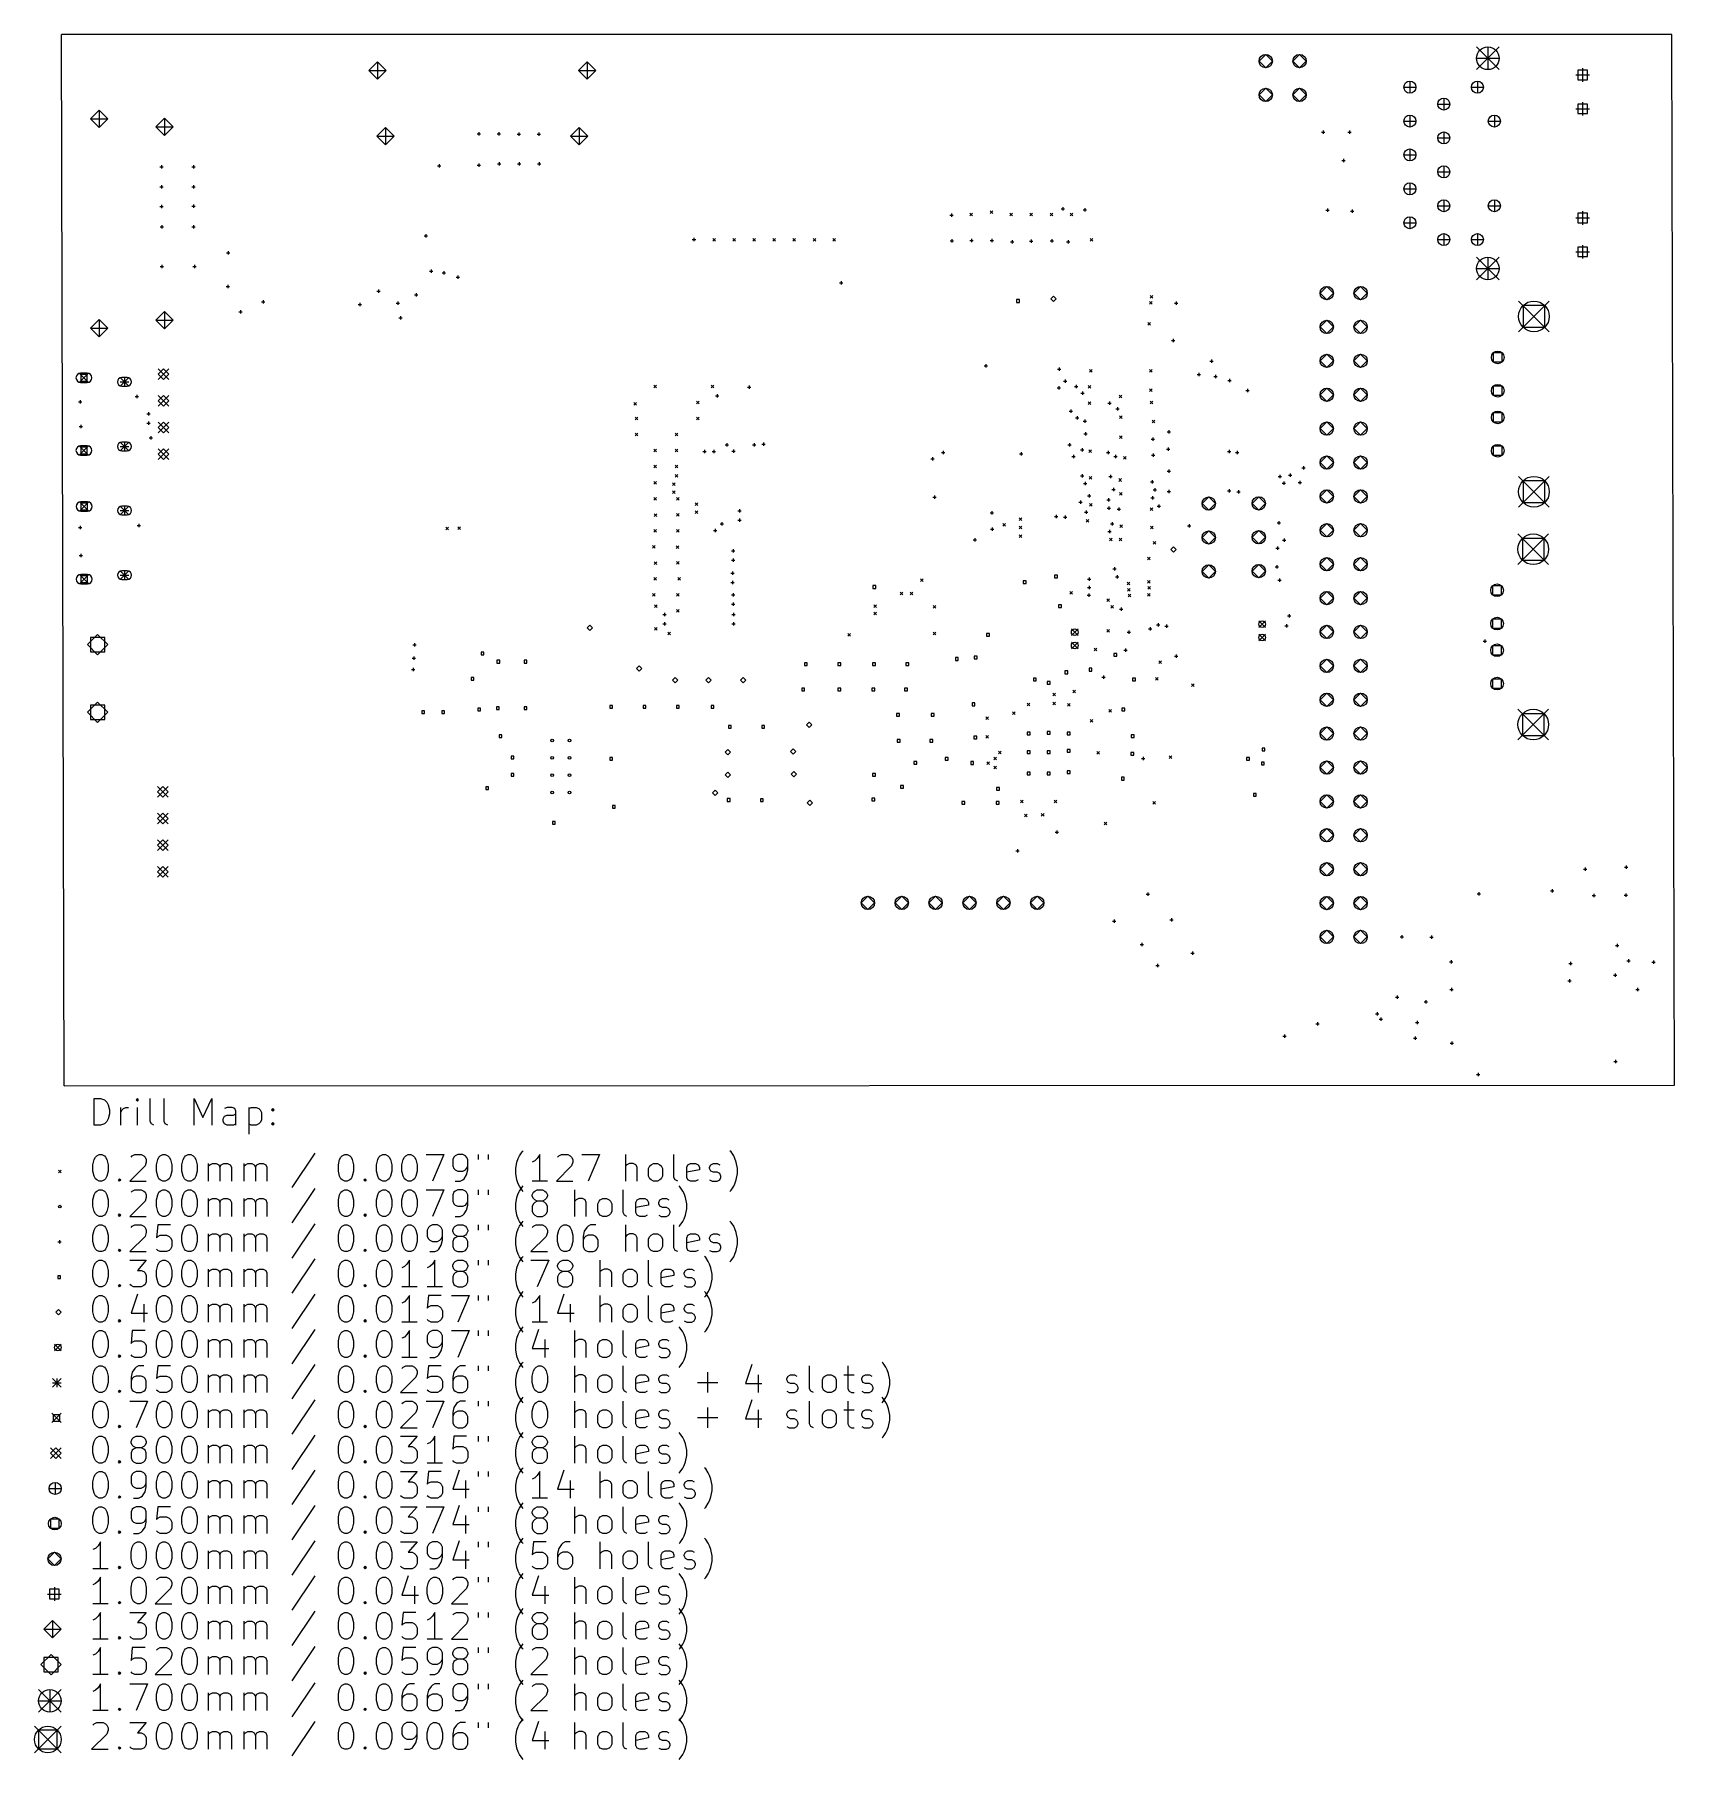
# Model space of a CAD drawing. Extents: x 95 to 218, y -204 to -74.
import ezdxf

# ---------------------------------------------------------------- set-up
doc = ezdxf.new("R2010")
doc.units = 0
doc.layers.add('BLACK', color=7, linetype='CONTINUOUS')

msp = doc.modelspace()

# ---------------------------------------------------------------- linework, layer by layer
at = {"layer": 'BLACK', "linetype": 'CONTINUOUS'}
for p, q in [((217.52, -74.41), (96.7908, -74.41)), ((96.9802, -153.196), (96.7908, -74.41)), ((217.72, -153.16), (217.52, -74.41)), ((187.07, -75.9), (186.57, -76.4)), ((187.57, -76.4), (187.07, -75.9)), ((189.61, -75.9), (189.11, -76.4)), ((190.11, -76.4), (189.61, -75.9)), ((202.873, -75.345), (204.572, -77.045)), ((204.572, -75.345), (202.873, -77.045)), ((202.873, -76.195), (204.572, -76.195)), ((203.722, -75.345), (203.722, -77.045)), ((120.49, -76.47), (119.84, -77.12)), ((119.84, -77.12), (121.14, -77.12)), ((119.84, -77.12), (120.49, -77.77)), ((120.49, -76.47), (120.49, -77.77)), ((121.14, -77.12), (120.49, -76.47)), ((120.49, -77.77), (121.14, -77.12)), ((136.19, -76.47), (135.54, -77.12)), ((135.54, -77.12), (136.84, -77.12)), ((135.54, -77.12), (136.19, -77.77)), ((136.19, -76.47), (136.19, -77.77)), ((136.84, -77.12), (136.19, -76.47)), ((136.19, -77.77), (136.84, -77.12)), ((186.57, -76.4), (187.07, -76.9)), ((187.07, -76.9), (187.57, -76.4)), ((189.11, -76.4), (189.61, -76.9)), ((189.61, -76.9), (190.11, -76.4)), ((210.322, -77.44), (211.343, -77.44)), ((211.193, -77.0794), (210.472, -77.0794)), ((210.472, -77.0794), (210.472, -77.8006)), ((210.832, -76.93), (210.832, -77.95)), ((211.193, -77.8006), (211.193, -77.0794)), ((187.07, -78.44), (186.57, -78.94)), ((187.57, -78.94), (187.07, -78.44)), ((189.61, -78.44), (189.11, -78.94)), ((190.11, -78.94), (189.61, -78.44)), ((197.433, -78.355), (198.332, -78.355)), ((197.882, -77.905), (197.882, -78.805)), ((202.492, -78.355), (203.392, -78.355)), ((202.942, -77.905), (202.942, -78.805)), ((210.472, -77.8006), (211.193, -77.8006)), ((99.61, -80.07), (98.96, -80.72)), ((99.61, -80.07), (99.61, -81.37)), ((100.26, -80.72), (99.61, -80.07)), ((186.57, -78.94), (187.07, -79.44)), ((187.07, -79.44), (187.57, -78.94)), ((189.11, -78.94), (189.61, -79.44)), ((189.61, -79.44), (190.11, -78.94)), ((199.972, -79.625), (200.873, -79.625)), ((200.422, -79.175), (200.422, -80.075)), ((210.322, -79.98), (211.343, -79.98)), ((211.193, -79.6194), (210.472, -79.6194)), ((210.472, -79.6194), (210.472, -80.3406)), ((210.832, -79.47), (210.832, -80.49)), ((211.193, -80.3406), (211.193, -79.6194)), ((98.96, -80.72), (100.26, -80.72)), ((98.96, -80.72), (99.61, -81.37)), ((99.61, -81.37), (100.26, -80.72)), ((104.51, -80.67), (103.86, -81.32)), ((103.86, -81.32), (105.16, -81.32)), ((103.86, -81.32), (104.51, -81.97)), ((104.51, -80.67), (104.51, -81.97)), ((105.16, -81.32), (104.51, -80.67)), ((104.51, -81.97), (105.16, -81.32)), ((121.09, -81.37), (120.44, -82.02)), ((121.09, -81.37), (121.09, -82.67)), ((121.74, -82.02), (121.09, -81.37)), ((135.59, -81.37), (134.94, -82.02)), ((135.59, -81.37), (135.59, -82.67)), ((136.24, -82.02), (135.59, -81.37)), ((197.433, -80.895), (198.332, -80.895)), ((197.882, -80.445), (197.882, -81.345)), ((203.762, -80.895), (204.662, -80.895)), ((204.212, -80.445), (204.212, -81.345)), ((210.472, -80.3406), (211.193, -80.3406)), ((120.44, -82.02), (121.74, -82.02)), ((120.44, -82.02), (121.09, -82.67)), ((121.09, -82.67), (121.74, -82.02)), ((127.965, -81.86), (128.215, -81.86)), ((128.09, -81.735), (128.09, -81.985)), ((129.455, -81.86), (129.705, -81.86)), ((129.58, -81.735), (129.58, -81.985)), ((130.965, -81.87), (131.215, -81.87)), ((131.09, -81.745), (131.09, -81.995)), ((132.455, -81.87), (132.705, -81.87)), ((132.58, -81.745), (132.58, -81.995)), ((134.94, -82.02), (136.24, -82.02)), ((134.94, -82.02), (135.59, -82.67)), ((135.59, -82.67), (136.24, -82.02)), ((191.245, -81.72), (191.495, -81.72)), ((191.37, -81.595), (191.37, -81.845)), ((193.225, -81.72), (193.475, -81.72)), ((193.35, -81.595), (193.35, -81.845)), ((199.972, -82.165), (200.873, -82.165)), ((200.422, -81.715), (200.422, -82.615)), ((129.593, -83.9899), (129.593, -84.2399)), ((131.093, -83.9899), (131.093, -84.2399)), ((132.6, -83.985), (132.6, -84.235)), ((192.775, -83.86), (193.025, -83.86)), ((192.9, -83.735), (192.9, -83.985)), ((197.433, -83.435), (198.332, -83.435)), ((197.882, -82.985), (197.882, -83.885)), ((104.175, -84.33), (104.425, -84.33)), ((104.3, -84.205), (104.3, -84.455)), ((106.555, -84.33), (106.805, -84.33)), ((106.68, -84.205), (106.68, -84.455)), ((124.975, -84.26), (125.225, -84.26)), ((125.1, -84.135), (125.1, -84.385)), ((127.96, -84.1948), (128.21, -84.1948)), ((128.085, -84.0698), (128.085, -84.3198)), ((129.468, -84.1149), (129.718, -84.1149)), ((130.968, -84.1149), (131.218, -84.1149)), ((132.475, -84.11), (132.725, -84.11)), ((199.972, -84.705), (200.873, -84.705)), ((200.422, -84.255), (200.422, -85.155)), ((104.175, -85.82), (104.425, -85.82)), ((104.3, -85.695), (104.3, -85.945)), ((106.555, -85.82), (106.805, -85.82)), ((106.68, -85.695), (106.68, -85.945)), ((197.433, -85.975), (198.332, -85.975)), ((197.882, -85.525), (197.882, -86.425)), ((104.175, -87.3), (104.425, -87.3)), ((104.3, -87.175), (104.3, -87.425)), ((106.555, -87.28), (106.805, -87.28)), ((106.68, -87.155), (106.68, -87.405)), ((163.51, -87.825), (163.51, -88.075)), ((164.9, -87.8), (165.1, -88)), ((165.1, -87.8), (164.9, -88)), ((166.426, -87.6357), (166.626, -87.8357)), ((166.626, -87.6357), (166.426, -87.8357)), ((167.9, -87.8), (168.1, -88)), ((168.1, -87.8), (167.9, -88)), ((169.4, -87.8), (169.6, -88)), ((169.6, -87.8), (169.4, -88)), ((170.9, -87.8), (171.1, -88)), ((171.1, -87.8), (170.9, -88)), ((171.735, -87.48), (171.985, -87.48)), ((171.86, -87.355), (171.86, -87.605)), ((172.4, -87.8), (172.6, -88)), ((172.6, -87.8), (172.4, -88)), ((173.375, -87.54), (173.625, -87.54)), ((173.5, -87.415), (173.5, -87.665)), ((191.585, -87.57), (191.835, -87.57)), ((191.71, -87.445), (191.71, -87.695)), ((193.433, -87.6616), (193.683, -87.6616)), ((193.558, -87.5366), (193.558, -87.7866)), ((199.972, -87.245), (200.873, -87.245)), ((200.422, -86.795), (200.422, -87.695)), ((203.762, -87.245), (204.662, -87.245)), ((204.212, -86.795), (204.212, -87.695)), ((211.193, -87.7994), (210.472, -87.7994)), ((210.472, -87.7994), (210.472, -88.5206)), ((210.832, -87.65), (210.832, -88.67)), ((211.193, -88.5206), (211.193, -87.7994)), ((104.195, -88.82), (104.445, -88.82)), ((104.32, -88.695), (104.32, -88.945)), ((106.555, -88.82), (106.805, -88.82)), ((106.68, -88.695), (106.68, -88.945)), ((163.385, -87.95), (163.635, -87.95)), ((197.433, -88.515), (198.332, -88.515)), ((197.882, -88.065), (197.882, -88.965)), ((210.322, -88.16), (211.343, -88.16)), ((210.472, -88.5206), (211.193, -88.5206)), ((123.985, -89.5), (124.235, -89.5)), ((124.11, -89.375), (124.11, -89.625)), ((144.085, -89.78), (144.335, -89.78)), ((144.21, -89.655), (144.21, -89.905)), ((145.62, -89.69), (145.82, -89.89)), ((145.82, -89.69), (145.62, -89.89)), ((147.11, -89.69), (147.31, -89.89)), ((147.31, -89.69), (147.11, -89.89)), ((148.62, -89.69), (148.82, -89.89)), ((148.82, -89.69), (148.62, -89.89)), ((150.12, -89.69), (150.32, -89.89)), ((150.32, -89.69), (150.12, -89.89)), ((151.61, -89.69), (151.81, -89.89)), ((151.81, -89.69), (151.61, -89.89)), ((153.15, -89.69), (153.35, -89.89)), ((153.35, -89.69), (153.15, -89.89)), ((154.61, -89.7), (154.81, -89.9)), ((154.81, -89.7), (154.61, -89.9)), ((163.405, -89.88), (163.655, -89.88)), ((163.53, -89.755), (163.53, -90.005)), ((164.885, -89.86), (165.135, -89.86)), ((165.01, -89.735), (165.01, -89.985)), ((166.415, -89.86), (166.665, -89.86)), ((166.54, -89.735), (166.54, -89.985)), ((167.935, -89.96), (168.185, -89.96)), ((168.06, -89.835), (168.06, -90.085)), ((169.375, -89.89), (169.625, -89.89)), ((169.5, -89.765), (169.5, -90.015)), ((170.905, -89.87), (171.155, -89.87)), ((171.03, -89.745), (171.03, -89.995)), ((172.125, -89.95), (172.375, -89.95)), ((172.25, -89.825), (172.25, -90.075)), ((173.91, -89.7), (174.11, -89.9)), ((174.11, -89.7), (173.91, -89.9)), ((199.972, -89.785), (200.873, -89.785)), ((200.422, -89.335), (200.422, -90.235)), ((202.492, -89.785), (203.392, -89.785)), ((202.942, -89.335), (202.942, -90.235)), ((211.193, -90.3394), (210.472, -90.3394)), ((210.472, -90.3394), (210.472, -91.0606)), ((210.832, -90.19), (210.832, -91.21)), ((211.193, -91.0606), (211.193, -90.3394)), ((104.32, -91.685), (104.32, -91.935)), ((106.75, -91.685), (106.75, -91.935)), ((109.15, -90.775), (109.4, -90.775)), ((109.275, -90.65), (109.275, -90.9)), ((202.873, -91.095), (204.572, -92.795)), ((204.572, -91.095), (202.873, -92.795)), ((203.722, -91.095), (203.722, -92.795)), ((210.322, -90.7), (211.343, -90.7)), ((210.472, -91.0606), (211.193, -91.0606)), ((104.195, -91.81), (104.445, -91.81)), ((106.625, -91.81), (106.875, -91.81)), ((124.375, -92.15), (124.625, -92.15)), ((124.5, -92.025), (124.5, -92.275)), ((125.325, -92.27), (125.575, -92.27)), ((125.45, -92.145), (125.45, -92.395)), ((126.375, -92.6), (126.625, -92.6)), ((126.5, -92.475), (126.5, -92.725)), ((155.125, -93.02), (155.375, -93.02)), ((155.25, -92.895), (155.25, -93.145)), ((202.873, -91.945), (204.572, -91.945)), ((109.125, -93.3), (109.375, -93.3)), ((109.25, -93.175), (109.25, -93.425)), ((111.9, -94.325), (111.9, -94.575)), ((120.425, -93.65), (120.675, -93.65)), ((120.55, -93.525), (120.55, -93.775)), ((123.255, -93.91), (123.505, -93.91)), ((123.38, -93.785), (123.38, -94.035)), ((168.606, -94.2739), (168.394, -94.2739)), ((168.394, -94.2739), (168.394, -94.4861)), ((168.606, -94.4861), (168.606, -94.2739)), ((171.15, -94.034), (170.95, -94.234)), ((170.95, -94.234), (171.15, -94.434)), ((171.35, -94.234), (171.15, -94.034)), ((171.15, -94.434), (171.35, -94.234)), ((178.42, -93.96), (178.62, -94.16)), ((178.62, -93.96), (178.42, -94.16)), ((191.65, -93.29), (191.15, -93.79)), ((191.15, -93.79), (191.65, -94.29)), ((192.15, -93.79), (191.65, -93.29)), ((191.65, -94.29), (192.15, -93.79)), ((194.19, -93.29), (193.69, -93.79)), ((193.69, -93.79), (194.19, -94.29)), ((194.69, -93.79), (194.19, -93.29)), ((194.19, -94.29), (194.69, -93.79)), ((104.51, -95.17), (103.86, -95.82)), ((104.51, -95.17), (104.51, -96.47)), ((105.16, -95.82), (104.51, -95.17)), ((110.075, -95.2), (110.325, -95.2)), ((110.2, -95.075), (110.2, -95.325)), ((111.775, -94.45), (112.025, -94.45)), ((119.025, -94.65), (119.275, -94.65)), ((119.15, -94.525), (119.15, -94.775)), ((121.875, -94.55), (122.125, -94.55)), ((122, -94.425), (122, -94.675)), ((122.075, -95.65), (122.325, -95.65)), ((122.2, -95.525), (122.2, -95.775)), ((168.394, -94.4861), (168.606, -94.4861)), ((178.36, -94.42), (178.56, -94.62)), ((178.56, -94.42), (178.36, -94.62)), ((180.233, -94.5414), (180.483, -94.5414)), ((180.358, -94.4164), (180.358, -94.6664)), ((206.03, -94.388), (208.33, -96.688)), ((208.33, -94.388), (206.03, -96.688)), ((207.993, -94.7248), (206.367, -94.7248)), ((206.367, -94.7248), (206.367, -96.3512)), ((207.993, -96.3512), (207.993, -94.7248)), ((99.61, -95.77), (98.96, -96.42)), ((98.96, -96.42), (100.26, -96.42)), ((98.96, -96.42), (99.61, -97.07)), ((99.61, -95.77), (99.61, -97.07)), ((100.26, -96.42), (99.61, -95.77)), ((99.61, -97.07), (100.26, -96.42)), ((103.86, -95.82), (105.16, -95.82)), ((103.86, -95.82), (104.51, -96.47)), ((104.51, -96.47), (105.16, -95.82)), ((178.23, -95.99), (178.43, -96.19)), ((178.43, -95.99), (178.23, -96.19)), ((191.65, -95.83), (191.15, -96.33)), ((191.15, -96.33), (191.65, -96.83)), ((192.15, -96.33), (191.65, -95.83)), ((191.65, -96.83), (192.15, -96.33)), ((194.19, -95.83), (193.69, -96.33)), ((193.69, -96.33), (194.19, -96.83)), ((194.69, -96.33), (194.19, -95.83)), ((194.19, -96.83), (194.69, -96.33)), ((206.367, -96.3512), (207.993, -96.3512)), ((180.01, -97.3391), (180.26, -97.3391)), ((180.135, -97.2141), (180.135, -97.4641)), ((104.045, -99.46), (104.845, -100.26)), ((104.845, -99.46), (104.045, -100.26)), ((104.445, -99.46), (104.045, -99.86)), ((104.845, -99.86), (104.445, -99.46)), ((165.955, -99.24), (166.205, -99.24)), ((166.08, -99.115), (166.08, -99.365)), ((171.465, -99.49), (171.715, -99.49)), ((171.59, -99.365), (171.59, -99.615)), ((173.85, -99.53), (174.05, -99.73)), ((174.05, -99.53), (173.85, -99.73)), ((178.369, -99.5099), (178.569, -99.7099)), ((178.569, -99.5099), (178.369, -99.7099)), ((182.875, -98.9), (183.125, -98.9)), ((183, -98.775), (183, -99.025)), ((191.65, -98.37), (191.15, -98.87)), ((191.15, -98.87), (191.65, -99.37)), ((192.15, -98.87), (191.65, -98.37)), ((191.65, -99.37), (192.15, -98.87)), ((194.19, -98.37), (193.69, -98.87)), ((193.69, -98.87), (194.19, -99.37)), ((194.69, -98.87), (194.19, -98.37)), ((194.19, -99.37), (194.69, -98.87)), ((204.806, -98.2721), (204.134, -98.2721)), ((204.134, -98.2721), (204.134, -98.9439)), ((204.134, -98.9439), (204.806, -98.9439)), ((204.806, -98.9439), (204.806, -98.2721)), ((98.126, -99.785), (98.826, -100.485)), ((98.826, -99.785), (98.126, -100.485)), ((98.726, -99.785), (98.226, -99.785)), ((98.226, -100.485), (98.726, -100.485)), ((98.7235, -99.8875), (98.2285, -99.8875)), ((98.2285, -99.8875), (98.2285, -100.382)), ((98.2285, -100.382), (98.7235, -100.382)), ((98.7235, -100.382), (98.7235, -99.8875)), ((101.181, -100.11), (101.831, -100.76)), ((101.831, -100.11), (101.181, -100.76)), ((101.181, -100.435), (101.831, -100.435)), ((101.706, -100.11), (101.306, -100.11)), ((101.306, -100.76), (101.706, -100.76)), ((101.506, -100.11), (101.506, -100.76)), ((104.045, -99.86), (104.445, -100.26)), ((104.445, -100.26), (104.845, -99.86)), ((141.2, -100.7), (141.4, -100.9)), ((141.4, -100.7), (141.2, -100.9)), ((145.5, -100.7), (145.7, -100.9)), ((145.7, -100.7), (145.5, -100.9)), ((148.211, -100.838), (148.461, -100.838)), ((148.336, -100.713), (148.336, -100.963)), ((171.553, -100.772), (171.553, -101.022)), ((171.922, -100.403), (172.172, -100.403)), ((172.047, -100.278), (172.047, -100.528)), ((172.728, -100.803), (172.978, -100.803)), ((172.853, -100.678), (172.853, -100.928)), ((173.76, -100.72), (173.96, -100.92)), ((173.96, -100.72), (173.76, -100.92)), ((181.925, -99.9), (182.175, -99.9)), ((182.05, -99.775), (182.05, -100.025)), ((183.175, -100.05), (183.425, -100.05)), ((183.3, -99.925), (183.3, -100.175)), ((184.225, -100.35), (184.475, -100.35)), ((184.35, -100.225), (184.35, -100.475)), ((204.806, -100.772), (204.134, -100.772)), ((204.134, -100.772), (204.134, -101.444)), ((204.806, -101.444), (204.806, -100.772)), ((98.075, -101.95), (98.325, -101.95)), ((98.2, -101.825), (98.2, -102.075)), ((102.325, -101.55), (102.575, -101.55)), ((102.45, -101.425), (102.45, -101.675)), ((104.045, -101.46), (104.845, -102.26)), ((104.845, -101.46), (104.045, -102.26)), ((104.445, -101.46), (104.045, -101.86)), ((104.045, -101.86), (104.445, -102.26)), ((104.845, -101.86), (104.445, -101.46)), ((104.445, -102.26), (104.845, -101.86)), ((139.7, -102), (139.9, -102.2)), ((139.9, -102), (139.7, -102.2)), ((144.4, -101.9), (144.6, -102.1)), ((144.6, -101.9), (144.4, -102.1)), ((145.825, -101.5), (146.075, -101.5)), ((145.95, -101.375), (145.95, -101.625)), ((171.428, -100.897), (171.678, -100.897)), ((173.222, -101.297), (173.472, -101.297)), ((173.347, -101.172), (173.347, -101.422)), ((173.76, -101.93), (173.96, -102.13)), ((173.96, -101.93), (173.76, -102.13)), ((175.245, -102.05), (175.495, -102.05)), ((175.37, -101.925), (175.37, -102.175)), ((176.091, -101.435), (176.291, -101.635)), ((176.291, -101.435), (176.091, -101.635)), ((178.362, -100.971), (178.562, -101.171)), ((178.562, -100.971), (178.362, -101.171)), ((178.412, -101.896), (178.612, -102.096)), ((178.612, -101.896), (178.412, -102.096)), ((185.575, -101.09), (185.825, -101.09)), ((185.7, -100.965), (185.7, -101.215)), ((191.65, -100.91), (191.15, -101.41)), ((191.15, -101.41), (191.65, -101.91)), ((192.15, -101.41), (191.65, -100.91)), ((191.65, -101.91), (192.15, -101.41)), ((194.19, -100.91), (193.69, -101.41)), ((193.69, -101.41), (194.19, -101.91)), ((194.69, -101.41), (194.19, -100.91)), ((194.19, -101.91), (194.69, -101.41)), ((204.134, -101.444), (204.806, -101.444)), ((103.187, -102.835), (103.437, -102.835)), ((103.312, -102.71), (103.312, -102.96)), ((103.312, -103.41), (103.312, -103.66)), ((139.8, -103.1), (140, -103.3)), ((140, -103.1), (139.8, -103.3)), ((144.4, -103.1), (144.6, -103.3)), ((144.6, -103.1), (144.4, -103.3)), ((172.328, -102.653), (172.578, -102.653)), ((172.453, -102.528), (172.453, -102.778)), ((172.822, -103.147), (173.072, -103.147)), ((172.947, -103.022), (172.947, -103.272)), ((173.395, -103.4), (173.645, -103.4)), ((173.52, -103.275), (173.52, -103.525)), ((175.847, -102.469), (176.097, -102.469)), ((175.972, -102.344), (175.972, -102.594)), ((176.1, -103), (176.3, -103.2)), ((176.3, -103), (176.1, -103.2)), ((178.566, -103.324), (178.766, -103.524)), ((178.766, -103.324), (178.566, -103.524)), ((204.806, -102.772), (204.134, -102.772)), ((204.134, -102.772), (204.134, -103.444)), ((204.806, -103.444), (204.806, -102.772)), ((98.125, -103.8), (98.375, -103.8)), ((98.25, -103.675), (98.25, -103.925)), ((103.187, -103.535), (103.437, -103.535)), ((103.355, -104.65), (103.605, -104.65)), ((103.48, -104.525), (103.48, -104.775)), ((104.045, -103.46), (104.845, -104.26)), ((104.845, -103.46), (104.045, -104.26)), ((104.445, -103.46), (104.045, -103.86)), ((104.045, -103.86), (104.445, -104.26)), ((104.845, -103.86), (104.445, -103.46)), ((104.445, -104.26), (104.845, -103.86)), ((139.8, -104.3), (140, -104.5)), ((140, -104.3), (139.8, -104.5)), ((142.8, -104.3), (143, -104.5)), ((143, -104.3), (142.8, -104.5)), ((173.425, -104.35), (173.675, -104.35)), ((173.55, -104.225), (173.55, -104.475)), ((176.1, -104.5), (176.3, -104.7)), ((176.3, -104.5), (176.1, -104.7)), ((178.6, -104.625), (178.6, -104.875)), ((179.685, -104.19), (179.935, -104.19)), ((179.81, -104.065), (179.81, -104.315)), ((191.65, -103.45), (191.15, -103.95)), ((191.15, -103.95), (191.65, -104.45)), ((192.15, -103.95), (191.65, -103.45)), ((191.65, -104.45), (192.15, -103.95)), ((194.19, -103.45), (193.69, -103.95)), ((193.69, -103.95), (194.19, -104.45)), ((194.69, -103.95), (194.19, -103.45)), ((194.19, -104.45), (194.69, -103.95)), ((204.134, -103.444), (204.806, -103.444)), ((98.126, -105.235), (98.826, -105.935)), ((98.826, -105.235), (98.126, -105.935)), ((98.726, -105.235), (98.226, -105.235)), ((98.226, -105.935), (98.726, -105.935)), ((98.7235, -105.338), (98.2285, -105.338)), ((98.2285, -105.338), (98.2285, -105.832)), ((98.2285, -105.832), (98.7235, -105.832)), ((98.7235, -105.832), (98.7235, -105.338)), ((101.181, -104.96), (101.831, -105.61)), ((101.831, -104.96), (101.181, -105.61)), ((101.181, -105.285), (101.831, -105.285)), ((101.706, -104.96), (101.306, -104.96)), ((101.306, -105.61), (101.706, -105.61)), ((101.506, -104.96), (101.506, -105.61)), ((104.045, -105.46), (104.845, -106.26)), ((104.845, -105.46), (104.045, -106.26)), ((104.445, -105.46), (104.045, -105.86)), ((104.045, -105.86), (104.445, -106.26)), ((104.845, -105.86), (104.445, -105.46)), ((104.445, -106.26), (104.845, -105.86)), ((141.2, -105.5), (141.4, -105.7)), ((141.4, -105.5), (141.2, -105.7)), ((142.8, -105.5), (143, -105.7)), ((143, -105.5), (142.8, -105.7)), ((144.864, -105.666), (145.114, -105.666)), ((144.989, -105.541), (144.989, -105.791)), ((145.564, -105.666), (145.814, -105.666)), ((145.689, -105.541), (145.689, -105.791)), ((146.552, -105.153), (146.802, -105.153)), ((146.677, -105.028), (146.677, -105.278)), ((147.046, -105.647), (147.296, -105.647)), ((147.171, -105.522), (147.171, -105.772)), ((148.584, -105.153), (148.834, -105.153)), ((148.709, -105.028), (148.709, -105.278)), ((149.295, -105.12), (149.545, -105.12)), ((149.42, -104.995), (149.42, -105.245)), ((162.755, -105.73), (163.005, -105.73)), ((162.88, -105.605), (162.88, -105.855)), ((168.625, -105.85), (168.875, -105.85)), ((168.75, -105.725), (168.75, -105.975)), ((172.225, -105.17), (172.475, -105.17)), ((172.35, -105.045), (172.35, -105.295)), ((172.65, -105.925), (172.65, -106.175)), ((173.178, -105.546), (173.428, -105.546)), ((173.303, -105.421), (173.303, -105.671)), ((173.82, -105.53), (174.02, -105.73)), ((174.02, -105.53), (173.82, -105.73)), ((175.135, -105.751), (175.385, -105.751)), ((175.26, -105.626), (175.26, -105.876)), ((175.8, -105.915), (175.8, -106.165)), ((178.475, -104.75), (178.725, -104.75)), ((178.515, -105.95), (178.765, -105.95)), ((178.64, -105.825), (178.64, -106.075)), ((179.625, -105.49), (179.875, -105.49)), ((179.75, -105.365), (179.75, -105.615)), ((184.195, -105.652), (184.445, -105.652)), ((184.32, -105.527), (184.32, -105.777)), ((184.807, -105.734), (185.057, -105.734)), ((184.932, -105.609), (184.932, -105.859)), ((191.65, -105.99), (191.15, -106.49)), ((192.15, -106.49), (191.65, -105.99)), ((194.19, -105.99), (193.69, -106.49)), ((194.69, -106.49), (194.19, -105.99)), ((204.806, -105.272), (204.134, -105.272)), ((204.134, -105.272), (204.134, -105.944)), ((204.134, -105.944), (204.806, -105.944)), ((204.806, -105.944), (204.806, -105.272)), ((141.2, -106.7), (141.4, -106.9)), ((141.4, -106.7), (141.2, -106.9)), ((142.8, -106.7), (143, -106.9)), ((143, -106.7), (142.8, -106.9)), ((161.965, -106.21), (162.215, -106.21)), ((162.09, -106.085), (162.09, -106.335)), ((172.525, -106.05), (172.775, -106.05)), ((175.675, -106.04), (175.925, -106.04)), ((176.4, -106.03), (176.6, -106.23)), ((176.6, -106.03), (176.4, -106.23)), ((179.685, -107.15), (179.935, -107.15)), ((179.81, -107.025), (179.81, -107.275)), ((188.898, -107.304), (188.898, -107.554)), ((189.785, -106.898), (190.035, -106.898)), ((189.91, -106.773), (189.91, -107.023)), ((191.15, -106.49), (191.65, -106.99)), ((191.65, -106.99), (192.15, -106.49)), ((193.69, -106.49), (194.19, -106.99)), ((194.19, -106.99), (194.69, -106.49)), ((141.2, -107.9), (141.4, -108.1)), ((141.4, -107.9), (141.2, -108.1)), ((142.6, -108), (142.8, -108.2)), ((142.8, -108), (142.6, -108.2)), ((142.6, -108.6), (142.8, -108.8)), ((142.8, -108.6), (142.6, -108.8)), ((142.8, -107.4), (143, -107.6)), ((143, -107.4), (142.8, -107.6)), ((173.175, -107.5), (173.425, -107.5)), ((173.3, -107.375), (173.3, -107.625)), ((173.406, -108.073), (173.656, -108.073)), ((173.531, -107.948), (173.531, -108.198)), ((173.83, -107.54), (174.03, -107.74)), ((174.03, -107.54), (173.83, -107.74)), ((175.305, -107.53), (175.555, -107.53)), ((175.43, -107.405), (175.43, -107.655)), ((175.528, -108.51), (175.778, -108.51)), ((175.653, -108.385), (175.653, -108.635)), ((176.05, -107.7), (176.25, -107.9)), ((176.25, -107.7), (176.05, -107.9)), ((178.425, -107.949), (178.675, -107.949)), ((178.55, -107.824), (178.55, -108.074)), ((178.63, -108.538), (178.88, -108.538)), ((178.755, -108.413), (178.755, -108.663)), ((179.8, -108.535), (179.8, -108.785)), ((184.33, -108.485), (184.33, -108.735)), ((185.02, -108.555), (185.02, -108.805)), ((188.015, -107.541), (188.265, -107.541)), ((188.14, -107.416), (188.14, -107.666)), ((188.313, -108.039), (188.563, -108.039)), ((188.438, -107.914), (188.438, -108.164)), ((188.773, -107.429), (189.023, -107.429)), ((189.516, -107.979), (189.766, -107.979)), ((189.641, -107.854), (189.641, -108.104)), ((191.65, -108.53), (191.15, -109.03)), ((192.15, -109.03), (191.65, -108.53)), ((194.19, -108.53), (193.69, -109.03)), ((194.69, -109.03), (194.19, -108.53)), ((206.03, -107.528), (208.33, -109.828)), ((208.33, -107.528), (206.03, -109.828)), ((207.993, -107.865), (206.367, -107.865)), ((206.367, -107.865), (206.367, -109.491)), ((207.993, -109.491), (207.993, -107.865)), ((98.142, -109.437), (98.842, -110.137)), ((98.842, -109.437), (98.142, -110.137)), ((98.742, -109.437), (98.242, -109.437)), ((98.7395, -109.54), (98.2445, -109.54)), ((98.2445, -109.54), (98.2445, -110.034)), ((98.7395, -110.034), (98.7395, -109.54)), ((101.197, -109.762), (101.847, -110.412)), ((101.847, -109.762), (101.197, -110.412)), ((101.722, -109.762), (101.322, -109.762)), ((101.522, -109.762), (101.522, -110.412)), ((141.2, -109.1), (141.4, -109.3)), ((141.4, -109.1), (141.2, -109.3)), ((142.9, -109.1), (143.1, -109.3)), ((143.1, -109.1), (142.9, -109.3)), ((144.3, -109.5), (144.5, -109.7)), ((144.5, -109.5), (144.3, -109.7)), ((162.125, -109.09), (162.375, -109.09)), ((162.25, -108.965), (162.25, -109.215)), ((173.065, -109.47), (173.315, -109.47)), ((173.19, -109.345), (173.19, -109.595)), ((173.719, -108.988), (173.969, -108.988)), ((173.844, -108.863), (173.844, -109.113)), ((173.862, -109.561), (174.062, -109.761)), ((174.062, -109.561), (173.862, -109.761)), ((175.153, -109.282), (175.403, -109.282)), ((175.278, -109.157), (175.278, -109.407)), ((175.3, -109.775), (175.3, -110.025)), ((176.07, -109.865), (176.07, -110.115)), ((176.12, -108.73), (176.32, -108.93)), ((176.32, -108.73), (176.12, -108.93)), ((178.4, -109.89), (178.6, -110.09)), ((178.6, -109.89), (178.4, -110.09)), ((178.455, -109.14), (178.705, -109.14)), ((178.58, -109.015), (178.58, -109.265)), ((178.93, -109.749), (179.18, -109.749)), ((179.055, -109.624), (179.055, -109.874)), ((179.675, -108.66), (179.925, -108.66)), ((182.8, -109.07), (182.3, -109.57)), ((182.3, -109.57), (182.8, -110.07)), ((183.3, -109.57), (182.8, -109.07)), ((182.8, -110.07), (183.3, -109.57)), ((184.205, -108.61), (184.455, -108.61)), ((184.895, -108.68), (185.145, -108.68)), ((186.55, -109.05), (186.05, -109.55)), ((186.05, -109.55), (186.55, -110.05)), ((187.05, -109.55), (186.55, -109.05)), ((186.55, -110.05), (187.05, -109.55)), ((191.15, -109.03), (191.65, -109.53)), ((191.65, -109.53), (192.15, -109.03)), ((193.69, -109.03), (194.19, -109.53)), ((194.19, -109.53), (194.69, -109.03)), ((206.367, -109.491), (207.993, -109.491)), ((98.242, -110.137), (98.742, -110.137)), ((98.2445, -110.034), (98.7395, -110.034)), ((101.197, -110.087), (101.847, -110.087)), ((101.322, -110.412), (101.722, -110.412)), ((102.6, -111.075), (102.6, -111.325)), ((141.228, -110.328), (141.428, -110.528)), ((141.428, -110.328), (141.228, -110.528)), ((142.9, -110.3), (143.1, -110.5)), ((143.1, -110.3), (142.9, -110.5)), ((144.3, -110.1), (144.5, -110.3)), ((144.5, -110.1), (144.3, -110.3)), ((146.172, -111.083), (146.422, -111.083)), ((146.297, -110.958), (146.297, -111.208)), ((147.495, -110.12), (147.745, -110.12)), ((147.495, -110.82), (147.745, -110.82)), ((147.62, -109.995), (147.62, -110.245)), ((147.62, -110.695), (147.62, -110.945)), ((166.425, -110.25), (166.675, -110.25)), ((166.55, -110.125), (166.55, -110.375)), ((167.357, -111.069), (167.557, -111.269)), ((167.557, -111.069), (167.357, -111.269)), ((168.58, -110.63), (168.78, -110.83)), ((168.78, -110.63), (168.58, -110.83)), ((171.235, -110.53), (171.485, -110.53)), ((171.36, -110.405), (171.36, -110.655)), ((171.921, -110.596), (172.171, -110.596)), ((172.046, -110.471), (172.046, -110.721)), ((173.475, -110.2), (173.725, -110.2)), ((173.6, -110.075), (173.6, -110.325)), ((173.6, -110.75), (173.8, -110.95)), ((173.8, -110.75), (173.6, -110.95)), ((175.175, -109.9), (175.425, -109.9)), ((175.425, -111.08), (175.675, -111.08)), ((175.55, -110.955), (175.55, -111.205)), ((175.945, -109.99), (176.195, -109.99)), ((176.13, -111.15), (176.33, -111.35)), ((176.33, -111.15), (176.13, -111.35)), ((181.336, -111.105), (181.336, -111.355)), ((187.935, -111.01), (188.185, -111.01)), ((188.06, -110.885), (188.06, -111.135)), ((191.65, -111.07), (191.15, -111.57)), ((192.15, -111.57), (191.65, -111.07)), ((194.19, -111.07), (193.69, -111.57)), ((194.69, -111.57), (194.19, -111.07)), ((98.075, -111.35), (98.325, -111.35)), ((98.2, -111.225), (98.2, -111.475)), ((102.475, -111.2), (102.725, -111.2)), ((125.605, -111.338), (125.805, -111.538)), ((125.805, -111.338), (125.605, -111.538)), ((126.5, -111.3), (126.7, -111.5)), ((126.7, -111.3), (126.5, -111.5)), ((141.2, -111.5), (141.4, -111.7)), ((141.4, -111.5), (141.2, -111.7)), ((142.9, -111.5), (143.1, -111.7)), ((143.1, -111.5), (142.9, -111.7)), ((145.678, -111.577), (145.928, -111.577)), ((145.803, -111.452), (145.803, -111.702)), ((165.135, -112.29), (165.385, -112.29)), ((165.26, -112.165), (165.26, -112.415)), ((166.445, -111.49), (166.695, -111.49)), ((166.57, -111.365), (166.57, -111.615)), ((168.58, -111.27), (168.78, -111.47)), ((168.78, -111.27), (168.58, -111.47)), ((168.58, -111.914), (168.78, -112.114)), ((168.78, -111.914), (168.58, -112.114)), ((175.232, -111.669), (175.482, -111.669)), ((175.351, -112.156), (175.551, -112.356)), ((175.551, -112.156), (175.351, -112.356)), ((175.357, -111.544), (175.357, -111.794)), ((176.08, -112.16), (176.28, -112.36)), ((176.28, -112.16), (176.08, -112.36)), ((178.43, -111.26), (178.63, -111.46)), ((178.63, -111.26), (178.43, -111.46)), ((178.645, -112.405), (178.845, -112.605)), ((178.845, -112.405), (178.645, -112.605)), ((181.211, -111.23), (181.461, -111.23)), ((182.8, -111.61), (182.3, -112.11)), ((182.3, -112.11), (182.8, -112.61)), ((183.3, -112.11), (182.8, -111.61)), ((182.8, -112.61), (183.3, -112.11)), ((186.55, -111.59), (186.05, -112.09)), ((186.05, -112.09), (186.55, -112.59)), ((187.05, -112.09), (186.55, -111.59)), ((186.55, -112.59), (187.05, -112.09)), ((188.325, -112.3), (188.575, -112.3)), ((188.45, -112.175), (188.45, -112.425)), ((191.15, -111.57), (191.65, -112.07)), ((191.65, -112.07), (192.15, -111.57)), ((193.69, -111.57), (194.19, -112.07)), ((194.19, -112.07), (194.69, -111.57)), ((205.98, -111.84), (208.28, -114.14)), ((208.28, -111.84), (205.98, -114.14)), ((207.943, -112.177), (206.317, -112.177)), ((206.317, -112.177), (206.317, -113.803)), ((207.943, -113.803), (207.943, -112.177)), ((98.125, -113.45), (98.375, -113.45)), ((98.25, -113.325), (98.25, -113.575)), ((141.1, -112.7), (141.3, -112.9)), ((141.3, -112.7), (141.1, -112.9)), ((142.873, -112.723), (143.073, -112.923)), ((143.073, -112.723), (142.873, -112.923)), ((147.025, -113.1), (147.275, -113.1)), ((147.15, -112.975), (147.15, -113.225)), ((147.15, -113.675), (147.15, -113.925)), ((178.2, -113.59), (178.4, -113.79)), ((178.4, -113.59), (178.2, -113.79)), ((180.15, -112.8), (179.95, -113)), ((179.95, -113), (180.15, -113.2)), ((180.35, -113), (180.15, -112.8)), ((180.15, -113.2), (180.35, -113)), ((187.825, -112.9), (188.075, -112.9)), ((187.95, -112.775), (187.95, -113.025)), ((191.65, -113.61), (191.15, -114.11)), ((192.15, -114.11), (191.65, -113.61)), ((194.19, -113.61), (193.69, -114.11)), ((194.69, -114.11), (194.19, -113.61)), ((98.142, -114.887), (98.842, -115.587)), ((98.842, -114.887), (98.142, -115.587)), ((98.742, -114.887), (98.242, -114.887)), ((98.7395, -114.99), (98.2445, -114.99)), ((98.2445, -114.99), (98.2445, -115.484)), ((98.7395, -115.484), (98.7395, -114.99)), ((101.197, -114.612), (101.847, -115.262)), ((101.847, -114.612), (101.197, -115.262)), ((101.197, -114.937), (101.847, -114.937)), ((101.722, -114.612), (101.322, -114.612)), ((101.522, -114.612), (101.522, -115.262)), ((141.228, -113.928), (141.428, -114.128)), ((141.428, -113.928), (141.228, -114.128)), ((142.9, -113.9), (143.1, -114.1)), ((143.1, -113.9), (142.9, -114.1)), ((146.965, -114.78), (147.215, -114.78)), ((147.025, -113.8), (147.275, -113.8)), ((147.09, -114.655), (147.09, -114.905)), ((171.456, -114.924), (171.244, -114.924)), ((171.244, -114.924), (171.244, -115.136)), ((171.456, -115.136), (171.456, -114.924)), ((175.605, -114.47), (175.855, -114.47)), ((175.73, -114.345), (175.73, -114.595)), ((175.93, -114.945), (175.93, -115.195)), ((182.8, -114.15), (182.3, -114.65)), ((182.3, -114.65), (182.8, -115.15)), ((183.3, -114.65), (182.8, -114.15)), ((182.8, -115.15), (183.3, -114.65)), ((186.55, -114.13), (186.05, -114.63)), ((186.05, -114.63), (186.55, -115.13)), ((187.05, -114.63), (186.55, -114.13)), ((186.55, -115.13), (187.05, -114.63)), ((187.775, -114.3), (188.025, -114.3)), ((187.9, -114.175), (187.9, -114.425)), ((191.15, -114.11), (191.65, -114.61)), ((191.65, -114.61), (192.15, -114.11)), ((193.69, -114.11), (194.19, -114.61)), ((194.19, -114.61), (194.69, -114.11)), ((206.317, -113.803), (207.943, -113.803)), ((98.242, -115.587), (98.742, -115.587)), ((98.2445, -115.484), (98.7395, -115.484)), ((101.322, -115.262), (101.722, -115.262)), ((141.1, -116.3), (141.3, -116.5)), ((141.3, -116.3), (141.1, -116.5)), ((141.2, -115.1), (141.4, -115.3)), ((141.4, -115.1), (141.2, -115.3)), ((142.9, -116.3), (143.1, -116.5)), ((143.1, -116.3), (142.9, -116.5)), ((143, -115.1), (143.2, -115.3)), ((143.2, -115.1), (143, -115.3)), ((146.965, -115.48), (147.215, -115.48)), ((147.09, -115.355), (147.09, -115.605)), ((147.14, -116.275), (147.14, -116.525)), ((157.84, -115.718), (157.628, -115.718)), ((157.628, -115.718), (157.628, -115.93)), ((157.628, -115.93), (157.84, -115.93)), ((157.84, -115.93), (157.84, -115.718)), ((159.666, -116.2), (159.866, -116.4)), ((159.866, -116.2), (159.666, -116.4)), ((160.428, -116.2), (160.628, -116.4)), ((160.628, -116.2), (160.428, -116.4)), ((161.19, -115.216), (161.39, -115.416)), ((161.39, -115.216), (161.19, -115.416)), ((169.112, -115.349), (168.899, -115.349)), ((168.899, -115.349), (168.899, -115.562)), ((168.899, -115.562), (169.112, -115.562)), ((169.112, -115.562), (169.112, -115.349)), ((171.244, -115.136), (171.456, -115.136)), ((172.39, -116.15), (172.59, -116.35)), ((172.59, -116.15), (172.39, -116.35)), ((173.699, -115.845), (173.949, -115.845)), ((173.709, -115.244), (173.959, -115.244)), ((173.806, -116.299), (173.806, -116.549)), ((173.824, -115.72), (173.824, -115.97)), ((173.834, -115.119), (173.834, -115.369)), ((175.805, -115.07), (176.055, -115.07)), ((176.69, -115.45), (176.89, -115.65)), ((176.89, -115.45), (176.69, -115.65)), ((176.72, -115.92), (176.92, -116.12)), ((176.92, -115.92), (176.72, -116.12)), ((178.21, -116.3), (178.41, -116.5)), ((178.41, -116.3), (178.21, -116.5)), ((178.22, -115.33), (178.42, -115.53)), ((178.42, -115.33), (178.22, -115.53)), ((178.24, -115.77), (178.44, -115.97)), ((178.44, -115.77), (178.24, -115.97)), ((187.975, -115.3), (188.225, -115.3)), ((188.1, -115.175), (188.1, -115.425)), ((191.65, -116.15), (191.15, -116.65)), ((192.15, -116.65), (191.65, -116.15)), ((194.19, -116.15), (193.69, -116.65)), ((194.69, -116.65), (194.19, -116.15)), ((204.756, -115.724), (204.084, -115.724)), ((204.084, -115.724), (204.084, -116.396)), ((204.756, -116.396), (204.756, -115.724)), ((141.25, -117.15), (141.45, -117.35)), ((141.45, -117.15), (141.25, -117.35)), ((142.9, -117.5), (143.1, -117.7)), ((143.1, -117.5), (142.9, -117.7)), ((147.015, -116.4), (147.265, -116.4)), ((147.015, -117.1), (147.265, -117.1)), ((147.14, -116.975), (147.14, -117.225)), ((157.704, -117.151), (157.904, -117.351)), ((157.904, -117.151), (157.704, -117.351)), ((162.15, -117.2), (162.35, -117.4)), ((162.35, -117.2), (162.15, -117.4)), ((171.756, -117.144), (171.544, -117.144)), ((171.544, -117.144), (171.544, -117.356)), ((171.544, -117.356), (171.756, -117.356)), ((171.756, -117.356), (171.756, -117.144)), ((173.681, -116.424), (173.931, -116.424)), ((175.15, -116.7), (175.35, -116.9)), ((175.35, -116.7), (175.15, -116.9)), ((175.468, -117.204), (175.668, -117.404)), ((175.668, -117.204), (175.468, -117.404)), ((176.115, -117.47), (176.365, -117.47)), ((176.24, -117.345), (176.24, -117.595)), ((176.75, -116.36), (176.95, -116.56)), ((176.95, -116.36), (176.75, -116.56)), ((191.15, -116.65), (191.65, -117.15)), ((191.65, -117.15), (192.15, -116.65)), ((193.69, -116.65), (194.19, -117.15)), ((194.19, -117.15), (194.69, -116.65)), ((204.084, -116.396), (204.756, -116.396)), ((136.398, -118.672), (136.198, -118.872)), ((136.198, -118.872), (136.398, -119.072)), ((136.598, -118.872), (136.398, -118.672)), ((136.398, -119.072), (136.598, -118.872)), ((141.25, -118.85), (141.45, -119.05)), ((141.45, -118.85), (141.25, -119.05)), ((141.885, -117.874), (142.135, -117.874)), ((141.885, -118.574), (142.135, -118.574)), ((142.01, -117.749), (142.01, -117.999)), ((142.01, -118.449), (142.01, -118.699)), ((147.045, -117.874), (147.295, -117.874)), ((147.045, -118.574), (147.295, -118.574)), ((147.17, -117.749), (147.17, -117.999)), ((147.17, -118.449), (147.17, -118.699)), ((157.7, -117.7), (157.9, -117.9)), ((157.9, -117.7), (157.7, -117.9)), ((178.4, -118.825), (178.4, -119.075)), ((178.888, -118.662), (179.138, -118.662)), ((179.013, -118.537), (179.013, -118.787)), ((179.5, -118.762), (179.75, -118.762)), ((179.625, -118.637), (179.625, -118.887)), ((186.55, -118.35), (187.05, -118.85)), ((187.05, -118.35), (186.55, -118.85)), ((188.51, -118.736), (188.76, -118.736)), ((188.635, -118.611), (188.635, -118.861)), ((188.696, -117.977), (188.946, -117.977)), ((188.821, -117.852), (188.821, -118.102)), ((191.65, -118.69), (191.15, -119.19)), ((192.15, -119.19), (191.65, -118.69)), ((194.19, -118.69), (193.69, -119.19)), ((194.69, -119.19), (194.19, -118.69)), ((204.756, -118.224), (204.084, -118.224)), ((204.084, -118.224), (204.084, -118.896)), ((204.084, -118.896), (204.756, -118.896)), ((204.756, -118.896), (204.756, -118.224)), ((99.492, -119.372), (98.732, -120.132)), ((98.732, -120.132), (99.492, -120.892)), ((100.029, -119.595), (98.9546, -119.595)), ((98.9546, -119.595), (98.9546, -120.669)), ((100.252, -120.132), (99.492, -119.372)), ((99.492, -120.892), (100.252, -120.132)), ((100.029, -120.669), (100.029, -119.595)), ((123.125, -120.15), (123.375, -120.15)), ((123.25, -120.025), (123.25, -120.275)), ((142.25, -119.2), (142.45, -119.4)), ((142.45, -119.2), (142.25, -119.4)), ((155.75, -119.3), (155.95, -119.5)), ((155.95, -119.3), (155.75, -119.5)), ((162.15, -119.2), (162.35, -119.4)), ((162.35, -119.2), (162.15, -119.4)), ((166.356, -119.294), (166.144, -119.294)), ((166.144, -119.294), (166.144, -119.506)), ((166.144, -119.506), (166.356, -119.506)), ((166.356, -119.506), (166.356, -119.294)), ((172.5, -118.95), (173, -119.45)), ((173, -118.95), (172.5, -119.45)), ((172.5, -119.95), (173, -120.45)), ((173, -119.95), (172.5, -120.45)), ((175.15, -119), (175.35, -119.2)), ((175.35, -119), (175.15, -119.2)), ((176.675, -119.2), (176.925, -119.2)), ((176.8, -119.075), (176.8, -119.325)), ((178.275, -118.95), (178.525, -118.95)), ((186.55, -119.35), (187.05, -119.85)), ((187.05, -119.35), (186.55, -119.85)), ((191.15, -119.19), (191.65, -119.69)), ((191.65, -119.69), (192.15, -119.19)), ((193.69, -119.19), (194.19, -119.69)), ((194.19, -119.69), (194.69, -119.19)), ((203.37, -119.869), (203.62, -119.869)), ((203.495, -119.744), (203.495, -119.994)), ((204.756, -120.224), (204.084, -120.224)), ((204.084, -120.224), (204.084, -120.896)), ((204.756, -120.896), (204.756, -120.224)), ((98.9546, -120.669), (100.029, -120.669)), ((123.075, -121.15), (123.325, -121.15)), ((123.2, -121.025), (123.2, -121.275)), ((128.456, -120.694), (128.244, -120.694)), ((128.244, -120.694), (128.244, -120.906)), ((128.244, -120.906), (128.456, -120.906)), ((128.456, -120.906), (128.456, -120.694)), ((129.646, -121.306), (129.434, -121.306)), ((129.434, -121.306), (129.434, -121.518)), ((129.434, -121.518), (129.646, -121.518)), ((129.646, -121.518), (129.646, -121.306)), ((131.678, -121.306), (131.466, -121.306)), ((131.466, -121.306), (131.466, -121.518)), ((131.466, -121.518), (131.678, -121.518)), ((131.678, -121.518), (131.678, -121.306)), ((152.706, -121.494), (152.494, -121.494)), ((152.494, -121.494), (152.494, -121.706)), ((152.706, -121.706), (152.706, -121.494)), ((155.206, -121.494), (154.994, -121.494)), ((154.994, -121.494), (154.994, -121.706)), ((155.206, -121.706), (155.206, -121.494)), ((157.806, -121.494), (157.594, -121.494)), ((157.594, -121.494), (157.594, -121.706)), ((157.806, -121.706), (157.806, -121.494)), ((160.306, -121.494), (160.094, -121.494)), ((160.094, -121.494), (160.094, -121.706)), ((160.306, -121.706), (160.306, -121.494)), ((164.027, -121.104), (163.814, -121.104)), ((163.814, -121.104), (163.814, -121.317)), ((163.814, -121.317), (164.027, -121.317)), ((164.027, -121.317), (164.027, -121.104)), ((165.436, -120.994), (165.223, -120.994)), ((165.223, -120.994), (165.223, -121.206)), ((165.223, -121.206), (165.436, -121.206)), ((165.436, -121.206), (165.436, -120.994)), ((174.21, -120.4), (174.41, -120.6)), ((174.41, -120.4), (174.21, -120.6)), ((175.906, -120.794), (175.694, -120.794)), ((175.694, -120.794), (175.694, -121.006)), ((175.694, -121.006), (175.906, -121.006)), ((175.906, -121.006), (175.906, -120.794)), ((176.425, -120.55), (176.675, -120.55)), ((176.55, -120.425), (176.55, -120.675)), ((179.05, -121.35), (179.25, -121.55)), ((179.25, -121.35), (179.05, -121.55)), ((180.225, -121), (180.475, -121)), ((180.35, -120.875), (180.35, -121.125)), ((191.65, -121.23), (191.15, -121.73)), ((192.15, -121.73), (191.65, -121.23)), ((194.19, -121.23), (193.69, -121.73)), ((194.69, -121.73), (194.19, -121.23)), ((204.084, -120.896), (204.756, -120.896)), ((123.025, -122), (123.275, -122)), ((123.15, -121.875), (123.15, -122.125)), ((127.706, -122.594), (127.494, -122.594)), ((127.494, -122.594), (127.494, -122.806)), ((127.494, -122.806), (127.706, -122.806)), ((127.706, -122.806), (127.706, -122.594)), ((140.1, -121.72), (139.9, -121.92)), ((139.9, -121.92), (140.1, -122.12)), ((140.3, -121.92), (140.1, -121.72)), ((140.1, -122.12), (140.3, -121.92)), ((142.8, -122.6), (142.6, -122.8)), ((142.6, -122.8), (142.8, -123)), ((143, -122.8), (142.8, -122.6)), ((142.8, -123), (143, -122.8)), ((145.3, -122.6), (145.1, -122.8)), ((145.1, -122.8), (145.3, -123)), ((145.5, -122.8), (145.3, -122.6)), ((145.3, -123), (145.5, -122.8)), ((147.9, -122.6), (147.7, -122.8)), ((147.7, -122.8), (147.9, -123)), ((148.1, -122.8), (147.9, -122.6)), ((147.9, -123), (148.1, -122.8)), ((152.494, -121.706), (152.706, -121.706)), ((154.994, -121.706), (155.206, -121.706)), ((157.594, -121.706), (157.806, -121.706)), ((160.094, -121.706), (160.306, -121.706)), ((169.863, -122.641), (169.651, -122.641)), ((169.651, -122.641), (169.651, -122.853)), ((169.863, -122.853), (169.863, -122.641)), ((172.232, -122.105), (172.02, -122.105)), ((172.02, -122.105), (172.02, -122.317)), ((172.02, -122.317), (172.232, -122.317)), ((172.232, -122.317), (172.232, -122.105)), ((174.046, -121.908), (173.833, -121.908)), ((173.833, -121.908), (173.833, -122.12)), ((173.833, -122.12), (174.046, -122.12)), ((174.046, -122.12), (174.046, -121.908)), ((174.795, -122.58), (175.045, -122.58)), ((174.92, -122.455), (174.92, -122.705)), ((177.306, -122.644), (177.094, -122.644)), ((177.094, -122.644), (177.094, -122.856)), ((177.306, -122.856), (177.306, -122.644)), ((178.8, -122.6), (179, -122.8)), ((179, -122.6), (178.8, -122.8)), ((191.15, -121.73), (191.65, -122.23)), ((191.65, -122.23), (192.15, -121.73)), ((193.69, -121.73), (194.19, -122.23)), ((194.19, -122.23), (194.69, -121.73)), ((204.756, -122.724), (204.084, -122.724)), ((204.084, -122.724), (204.084, -123.396)), ((204.756, -123.396), (204.756, -122.724)), ((152.506, -123.394), (152.294, -123.394)), ((152.294, -123.394), (152.294, -123.606)), ((152.294, -123.606), (152.506, -123.606)), ((152.506, -123.606), (152.506, -123.394)), ((155.206, -123.394), (154.994, -123.394)), ((154.994, -123.394), (154.994, -123.606)), ((154.994, -123.606), (155.206, -123.606)), ((155.206, -123.606), (155.206, -123.394)), ((157.756, -123.394), (157.544, -123.394)), ((157.544, -123.394), (157.544, -123.606)), ((157.544, -123.606), (157.756, -123.606)), ((157.756, -123.606), (157.756, -123.394)), ((160.206, -123.394), (159.994, -123.394)), ((159.994, -123.394), (159.994, -123.606)), ((159.994, -123.606), (160.206, -123.606)), ((160.206, -123.606), (160.206, -123.394)), ((169.651, -122.853), (169.863, -122.853)), ((170.906, -122.894), (170.694, -122.894)), ((170.694, -122.894), (170.694, -123.106)), ((170.694, -123.106), (170.906, -123.106)), ((170.906, -123.106), (170.906, -122.894)), ((171.102, -123.784), (171.302, -123.984)), ((171.302, -123.784), (171.102, -123.984)), ((172.6, -123.55), (172.8, -123.75)), ((172.8, -123.55), (172.6, -123.75)), ((177.094, -122.856), (177.306, -122.856)), ((181.512, -123.069), (181.712, -123.269)), ((181.712, -123.069), (181.512, -123.269)), ((191.65, -123.77), (191.15, -124.27)), ((192.15, -124.27), (191.65, -123.77)), ((194.19, -123.77), (193.69, -124.27)), ((194.69, -124.27), (194.19, -123.77)), ((204.084, -123.396), (204.756, -123.396)), ((99.492, -124.452), (98.732, -125.212)), ((98.732, -125.212), (99.492, -125.972)), ((100.029, -124.675), (98.9546, -124.675)), ((98.9546, -124.675), (98.9546, -125.749)), ((100.252, -125.212), (99.492, -124.452)), ((99.492, -125.972), (100.252, -125.212)), ((100.029, -125.749), (100.029, -124.675)), ((124.006, -125.094), (123.794, -125.094)), ((123.794, -125.094), (123.794, -125.306)), ((123.794, -125.306), (124.006, -125.306)), ((124.006, -125.306), (124.006, -125.094)), ((125.506, -125.094), (125.294, -125.094)), ((125.294, -125.094), (125.294, -125.306)), ((125.294, -125.306), (125.506, -125.306)), ((125.506, -125.306), (125.506, -125.094)), ((128.206, -124.894), (127.994, -124.894)), ((127.994, -124.894), (127.994, -125.106)), ((127.994, -125.106), (128.206, -125.106)), ((128.206, -125.106), (128.206, -124.894)), ((129.606, -124.794), (129.394, -124.794)), ((129.394, -124.794), (129.394, -125.006)), ((129.394, -125.006), (129.606, -125.006)), ((129.606, -125.006), (129.606, -124.794)), ((131.678, -124.794), (131.466, -124.794)), ((131.466, -124.794), (131.466, -125.006)), ((131.466, -125.006), (131.678, -125.006)), ((131.678, -125.006), (131.678, -124.794)), ((138.106, -124.694), (137.894, -124.694)), ((137.894, -124.694), (137.894, -124.906)), ((137.894, -124.906), (138.106, -124.906)), ((138.106, -124.906), (138.106, -124.694)), ((140.606, -124.694), (140.394, -124.694)), ((140.394, -124.694), (140.394, -124.906)), ((140.394, -124.906), (140.606, -124.906)), ((140.606, -124.906), (140.606, -124.694)), ((143.106, -124.694), (142.894, -124.694)), ((142.894, -124.694), (142.894, -124.906)), ((142.894, -124.906), (143.106, -124.906)), ((143.106, -124.906), (143.106, -124.694)), ((145.706, -124.694), (145.494, -124.694)), ((145.494, -124.694), (145.494, -124.906)), ((145.494, -124.906), (145.706, -124.906)), ((145.706, -124.906), (145.706, -124.694)), ((159.606, -125.294), (159.394, -125.294)), ((159.394, -125.294), (159.394, -125.506)), ((159.606, -125.506), (159.606, -125.294)), ((162.206, -125.294), (161.994, -125.294)), ((161.994, -125.294), (161.994, -125.506)), ((162.206, -125.506), (162.206, -125.294)), ((165.266, -124.504), (165.054, -124.504)), ((165.054, -124.504), (165.054, -124.716)), ((165.054, -124.716), (165.266, -124.716)), ((165.266, -124.716), (165.266, -124.504)), ((168.084, -125.181), (168.284, -125.381)), ((168.284, -125.181), (168.084, -125.381)), ((169.198, -124.537), (169.398, -124.737)), ((169.398, -124.537), (169.198, -124.737)), ((171.102, -124.454), (171.302, -124.654)), ((171.302, -124.454), (171.102, -124.654)), ((172.2, -124.55), (172.4, -124.75)), ((172.4, -124.55), (172.2, -124.75)), ((175.3, -125.01), (175.5, -125.21)), ((175.5, -125.01), (175.3, -125.21)), ((176.506, -124.894), (176.294, -124.894)), ((176.294, -124.894), (176.294, -125.106)), ((176.294, -125.106), (176.506, -125.106)), ((176.506, -125.106), (176.506, -124.894)), ((191.15, -124.27), (191.65, -124.77)), ((191.65, -124.77), (192.15, -124.27)), ((193.69, -124.27), (194.19, -124.77)), ((194.19, -124.77), (194.69, -124.27)), ((205.98, -124.98), (208.28, -127.28)), ((208.28, -124.98), (205.98, -127.28)), ((207.943, -125.317), (206.317, -125.317)), ((206.317, -125.317), (206.317, -126.943)), ((207.943, -126.943), (207.943, -125.317)), ((98.9546, -125.749), (100.029, -125.749)), ((147.006, -126.194), (146.794, -126.194)), ((146.794, -126.194), (146.794, -126.406)), ((146.794, -126.406), (147.006, -126.406)), ((147.006, -126.406), (147.006, -126.194)), ((149.506, -126.194), (149.294, -126.194)), ((149.294, -126.194), (149.294, -126.406)), ((149.294, -126.406), (149.506, -126.406)), ((149.506, -126.406), (149.506, -126.194)), ((152.85, -125.95), (152.65, -126.15)), ((152.65, -126.15), (152.85, -126.35)), ((153.05, -126.15), (152.85, -125.95)), ((152.85, -126.35), (153.05, -126.15)), ((159.394, -125.506), (159.606, -125.506)), ((161.994, -125.506), (162.206, -125.506)), ((166.1, -125.55), (166.3, -125.75)), ((166.3, -125.55), (166.1, -125.75)), ((169.406, -126.694), (169.194, -126.694)), ((169.194, -126.694), (169.194, -126.906)), ((169.406, -126.906), (169.406, -126.694)), ((170.906, -126.638), (170.694, -126.638)), ((170.694, -126.638), (170.694, -126.851)), ((170.906, -126.851), (170.906, -126.638)), ((172.406, -126.694), (172.194, -126.694)), ((172.194, -126.694), (172.194, -126.906)), ((172.406, -126.906), (172.406, -126.694)), ((173.9, -125.75), (174.1, -125.95)), ((174.1, -125.75), (173.9, -125.95)), ((191.65, -126.31), (191.15, -126.81)), ((192.15, -126.81), (191.65, -126.31)), ((194.19, -126.31), (193.69, -126.81)), ((194.69, -126.81), (194.19, -126.31)), ((129.806, -126.894), (129.594, -126.894)), ((129.594, -126.894), (129.594, -127.106)), ((129.594, -127.106), (129.806, -127.106)), ((129.806, -127.106), (129.806, -126.894)), ((151.65, -127.95), (151.45, -128.15)), ((151.85, -128.15), (151.65, -127.95)), ((159.656, -127.244), (159.444, -127.244)), ((159.444, -127.244), (159.444, -127.456)), ((159.444, -127.456), (159.656, -127.456)), ((159.656, -127.456), (159.656, -127.244)), ((162.106, -127.244), (161.894, -127.244)), ((161.894, -127.244), (161.894, -127.456)), ((161.894, -127.456), (162.106, -127.456)), ((162.106, -127.456), (162.106, -127.244)), ((165.406, -126.994), (165.194, -126.994)), ((165.194, -126.994), (165.194, -127.206)), ((165.194, -127.206), (165.406, -127.206)), ((165.406, -127.206), (165.406, -126.994)), ((166.1, -126.95), (166.3, -127.15)), ((166.3, -126.95), (166.1, -127.15)), ((169.194, -126.906), (169.406, -126.906)), ((170.694, -126.851), (170.906, -126.851)), ((172.194, -126.906), (172.406, -126.906)), ((172.406, -127.994), (172.194, -127.994)), ((172.194, -127.994), (172.194, -128.206)), ((172.406, -128.206), (172.406, -127.994)), ((177.206, -126.894), (176.994, -126.894)), ((176.994, -126.894), (176.994, -127.106)), ((176.994, -127.106), (177.206, -127.106)), ((177.206, -127.106), (177.206, -126.894)), ((187.006, -127.894), (186.794, -127.894)), ((186.794, -127.894), (186.794, -128.106)), ((187.006, -128.106), (187.006, -127.894)), ((191.15, -126.81), (191.65, -127.31)), ((191.65, -127.31), (192.15, -126.81)), ((193.69, -126.81), (194.19, -127.31)), ((194.19, -127.31), (194.69, -126.81)), ((206.317, -126.943), (207.943, -126.943)), ((130.706, -128.494), (130.494, -128.494)), ((130.494, -128.494), (130.494, -128.706)), ((130.494, -128.706), (130.706, -128.706)), ((130.706, -128.706), (130.706, -128.494)), ((138.106, -128.594), (137.894, -128.594)), ((137.894, -128.594), (137.894, -128.806)), ((137.894, -128.806), (138.106, -128.806)), ((138.106, -128.806), (138.106, -128.594)), ((146.75, -128), (146.55, -128.2)), ((146.55, -128.2), (146.75, -128.4)), ((146.95, -128.2), (146.75, -128)), ((146.75, -128.4), (146.95, -128.2)), ((151.45, -128.15), (151.65, -128.35)), ((151.65, -128.35), (151.85, -128.15)), ((160.906, -128.894), (160.694, -128.894)), ((160.694, -128.894), (160.694, -129.106)), ((160.694, -129.106), (160.906, -129.106)), ((160.906, -129.106), (160.906, -128.894)), ((163.256, -128.594), (163.044, -128.594)), ((163.044, -128.594), (163.044, -128.806)), ((163.044, -128.806), (163.256, -128.806)), ((163.256, -128.806), (163.256, -128.594)), ((165.173, -128.902), (164.961, -128.902)), ((164.961, -128.902), (164.961, -129.114)), ((164.961, -129.114), (165.173, -129.114)), ((165.173, -129.114), (165.173, -128.902)), ((166.168, -128.925), (166.368, -129.125)), ((166.368, -128.925), (166.168, -129.125)), ((166.681, -128.575), (166.881, -128.775)), ((166.881, -128.575), (166.681, -128.775)), ((166.681, -129.245), (166.881, -129.445)), ((166.881, -129.245), (166.681, -129.445)), ((167.029, -128.112), (167.229, -128.312)), ((167.229, -128.112), (167.029, -128.312)), ((169.406, -128.094), (169.194, -128.094)), ((169.194, -128.094), (169.194, -128.306)), ((169.194, -128.306), (169.406, -128.306)), ((169.406, -128.306), (169.406, -128.094)), ((170.906, -128.094), (170.694, -128.094)), ((170.694, -128.094), (170.694, -128.306)), ((170.694, -128.306), (170.906, -128.306)), ((170.906, -128.306), (170.906, -128.094)), ((172.194, -128.206), (172.406, -128.206)), ((174.4, -128.15), (174.6, -128.35)), ((174.6, -128.15), (174.4, -128.35)), ((177.185, -128.212), (176.972, -128.212)), ((176.972, -128.212), (176.972, -128.425)), ((176.972, -128.425), (177.185, -128.425)), ((177.185, -128.425), (177.185, -128.212)), ((177.765, -128.68), (178.015, -128.68)), ((177.89, -128.555), (177.89, -128.805)), ((179.834, -128.472), (180.034, -128.672)), ((180.034, -128.472), (179.834, -128.672)), ((185.848, -128.597), (185.636, -128.597)), ((185.636, -128.597), (185.636, -128.809)), ((185.636, -128.809), (185.848, -128.809)), ((185.848, -128.809), (185.848, -128.597)), ((186.956, -128.944), (186.744, -128.944)), ((186.744, -128.944), (186.744, -129.156)), ((186.744, -129.156), (186.956, -129.156)), ((186.794, -128.106), (187.006, -128.106)), ((186.956, -129.156), (186.956, -128.944)), ((191.65, -128.85), (191.15, -129.35)), ((192.15, -129.35), (191.65, -128.85)), ((194.19, -128.85), (193.69, -129.35)), ((194.69, -129.35), (194.19, -128.85)), ((130.706, -129.794), (130.494, -129.794)), ((130.494, -129.794), (130.494, -130.006)), ((130.494, -130.006), (130.706, -130.006)), ((130.706, -130.006), (130.706, -129.794)), ((146.75, -129.7), (146.55, -129.9)), ((146.55, -129.9), (146.75, -130.1)), ((146.95, -129.9), (146.75, -129.7)), ((146.75, -130.1), (146.95, -129.9)), ((151.7, -129.65), (151.5, -129.85)), ((151.5, -129.85), (151.7, -130.05)), ((151.9, -129.85), (151.7, -129.65)), ((151.7, -130.05), (151.9, -129.85)), ((157.806, -129.794), (157.594, -129.794)), ((157.594, -129.794), (157.594, -130.006)), ((157.594, -130.006), (157.806, -130.006)), ((157.806, -130.006), (157.806, -129.794)), ((169.406, -129.694), (169.194, -129.694)), ((169.194, -129.694), (169.194, -129.906)), ((169.194, -129.906), (169.406, -129.906)), ((169.406, -129.906), (169.406, -129.694)), ((170.906, -129.694), (170.694, -129.694)), ((170.694, -129.694), (170.694, -129.906)), ((170.694, -129.906), (170.906, -129.906)), ((170.906, -129.906), (170.906, -129.694)), ((172.406, -129.594), (172.194, -129.594)), ((172.194, -129.594), (172.194, -129.806)), ((172.194, -129.806), (172.406, -129.806)), ((172.406, -129.806), (172.406, -129.594)), ((176.466, -130.075), (176.254, -130.075)), ((176.254, -130.075), (176.254, -130.288)), ((176.254, -130.288), (176.466, -130.288)), ((176.466, -130.288), (176.466, -130.075)), ((191.15, -129.35), (191.65, -129.85)), ((191.65, -129.85), (192.15, -129.35)), ((193.69, -129.35), (194.19, -129.85)), ((194.19, -129.85), (194.69, -129.35)), ((103.994, -130.775), (104.794, -131.575)), ((104.794, -130.775), (103.994, -131.575)), ((104.394, -130.775), (103.994, -131.175)), ((103.994, -131.175), (104.394, -131.575)), ((104.794, -131.175), (104.394, -130.775)), ((104.394, -131.575), (104.794, -131.175)), ((128.806, -130.794), (128.594, -130.794)), ((128.594, -130.794), (128.594, -131.006)), ((128.594, -131.006), (128.806, -131.006)), ((128.806, -131.006), (128.806, -130.794)), ((145.8, -131.05), (145.6, -131.25)), ((145.6, -131.25), (145.8, -131.45)), ((146, -131.25), (145.8, -131.05)), ((145.8, -131.45), (146, -131.25)), ((146.909, -131.678), (146.696, -131.678)), ((146.696, -131.678), (146.696, -131.89)), ((146.909, -131.89), (146.909, -131.678)), ((149.406, -131.694), (149.194, -131.694)), ((149.194, -131.694), (149.194, -131.906)), ((149.406, -131.906), (149.406, -131.694)), ((152.9, -131.8), (152.7, -132)), ((153.1, -132), (152.9, -131.8)), ((157.756, -131.644), (157.544, -131.644)), ((157.544, -131.644), (157.544, -131.856)), ((157.544, -131.856), (157.756, -131.856)), ((157.756, -131.856), (157.756, -131.644)), ((159.906, -130.694), (159.694, -130.694)), ((159.694, -130.694), (159.694, -130.906)), ((159.694, -130.906), (159.906, -130.906)), ((159.906, -130.906), (159.906, -130.694)), ((167.106, -130.844), (166.894, -130.844)), ((166.894, -130.844), (166.894, -131.056)), ((166.894, -131.056), (167.106, -131.056)), ((167.106, -131.056), (167.106, -130.844)), ((168.7, -131.8), (168.9, -132)), ((168.9, -131.8), (168.7, -132)), ((171.2, -131.8), (171.4, -132)), ((171.4, -131.8), (171.2, -132)), ((186.366, -131.296), (186.153, -131.296)), ((186.153, -131.296), (186.153, -131.508)), ((186.153, -131.508), (186.366, -131.508)), ((186.366, -131.508), (186.366, -131.296)), ((191.65, -131.39), (191.15, -131.89)), ((192.15, -131.89), (191.65, -131.39)), ((194.19, -131.39), (193.69, -131.89)), ((194.69, -131.89), (194.19, -131.39)), ((103.994, -132.775), (104.794, -133.575)), ((104.794, -132.775), (103.994, -133.575)), ((104.394, -132.775), (103.994, -133.175)), ((104.794, -133.175), (104.394, -132.775)), ((138.306, -132.194), (138.094, -132.194)), ((138.094, -132.194), (138.094, -132.406)), ((138.094, -132.406), (138.306, -132.406)), ((138.306, -132.406), (138.306, -132.194)), ((146.696, -131.89), (146.909, -131.89)), ((149.194, -131.906), (149.406, -131.906)), ((152.7, -132), (152.9, -132.2)), ((152.9, -132.2), (153.1, -132)), ((164.506, -131.894), (164.294, -131.894)), ((164.294, -131.894), (164.294, -132.106)), ((164.294, -132.106), (164.506, -132.106)), ((164.506, -132.106), (164.506, -131.894)), ((167.077, -131.894), (166.864, -131.894)), ((166.864, -131.894), (166.864, -132.106)), ((166.864, -132.106), (167.077, -132.106)), ((167.077, -132.106), (167.077, -131.894)), ((169, -132.85), (169.2, -133.05)), ((169.2, -132.85), (169, -133.05)), ((170.25, -132.8), (170.45, -133)), ((170.45, -132.8), (170.25, -133)), ((178.6, -131.9), (178.8, -132.1)), ((178.8, -131.9), (178.6, -132.1)), ((191.15, -131.89), (191.65, -132.39)), ((191.65, -132.39), (192.15, -131.89)), ((193.69, -131.89), (194.19, -132.39)), ((194.19, -132.39), (194.69, -131.89)), ((103.994, -133.175), (104.394, -133.575)), ((104.394, -133.575), (104.794, -133.175)), ((133.806, -133.394), (133.594, -133.394)), ((133.594, -133.394), (133.594, -133.606)), ((133.594, -133.606), (133.806, -133.606)), ((133.806, -133.606), (133.806, -133.394)), ((171.275, -134.2), (171.525, -134.2)), ((171.4, -134.075), (171.4, -134.325)), ((174.95, -133.45), (175.15, -133.65)), ((175.15, -133.45), (174.95, -133.65)), ((191.65, -133.93), (191.15, -134.43)), ((191.15, -134.43), (191.65, -134.93)), ((192.15, -134.43), (191.65, -133.93)), ((191.65, -134.93), (192.15, -134.43)), ((194.19, -133.93), (193.69, -134.43)), ((193.69, -134.43), (194.19, -134.93)), ((194.69, -134.43), (194.19, -133.93)), ((194.19, -134.93), (194.69, -134.43)), ((103.994, -134.775), (104.794, -135.575)), ((104.794, -134.775), (103.994, -135.575)), ((104.394, -134.775), (103.994, -135.175)), ((103.994, -135.175), (104.394, -135.575)), ((104.794, -135.175), (104.394, -134.775)), ((104.394, -135.575), (104.794, -135.175)), ((168.345, -135.59), (168.595, -135.59)), ((168.47, -135.465), (168.47, -135.715)), ((103.994, -136.775), (104.794, -137.575)), ((104.794, -136.775), (103.994, -137.575)), ((104.394, -136.775), (103.994, -137.175)), ((104.794, -137.175), (104.394, -136.775)), ((191.65, -136.47), (191.15, -136.97)), ((191.15, -136.97), (191.65, -137.47)), ((192.15, -136.97), (191.65, -136.47)), ((191.65, -137.47), (192.15, -136.97)), ((194.19, -136.47), (193.69, -136.97)), ((193.69, -136.97), (194.19, -137.47)), ((194.69, -136.97), (194.19, -136.47)), ((194.19, -137.47), (194.69, -136.97)), ((210.885, -136.96), (211.135, -136.96)), ((211.01, -136.835), (211.01, -137.085)), ((213.975, -136.82), (214.225, -136.82)), ((214.1, -136.695), (214.1, -136.945)), ((103.994, -137.175), (104.394, -137.575)), ((104.394, -137.575), (104.794, -137.175)), ((157.245, -138.995), (156.745, -139.495)), ((156.745, -139.495), (157.245, -139.995)), ((157.745, -139.495), (157.245, -138.995)), ((157.245, -139.995), (157.745, -139.495)), ((159.785, -138.995), (159.285, -139.495)), ((159.285, -139.495), (159.785, -139.995)), ((160.285, -139.495), (159.785, -138.995)), ((159.785, -139.995), (160.285, -139.495)), ((162.325, -138.995), (161.825, -139.495)), ((161.825, -139.495), (162.325, -139.995)), ((162.825, -139.495), (162.325, -138.995)), ((162.325, -139.995), (162.825, -139.495)), ((164.865, -138.995), (164.365, -139.495)), ((164.365, -139.495), (164.865, -139.995)), ((165.365, -139.495), (164.865, -138.995)), ((164.865, -139.995), (165.365, -139.495)), ((167.405, -138.995), (166.905, -139.495)), ((166.905, -139.495), (167.405, -139.995)), ((167.905, -139.495), (167.405, -138.995)), ((167.405, -139.995), (167.905, -139.495)), ((169.945, -138.995), (169.445, -139.495)), ((169.445, -139.495), (169.945, -139.995)), ((170.445, -139.495), (169.945, -138.995)), ((169.945, -139.995), (170.445, -139.495)), ((178.105, -138.83), (178.355, -138.83)), ((178.23, -138.705), (178.23, -138.955)), ((191.65, -139.01), (191.15, -139.51)), ((191.15, -139.51), (191.65, -140.01)), ((192.15, -139.51), (191.65, -139.01)), ((191.65, -140.01), (192.15, -139.51)), ((194.19, -139.01), (193.69, -139.51)), ((193.69, -139.51), (194.19, -140.01)), ((194.69, -139.51), (194.19, -139.01)), ((194.19, -140.01), (194.69, -139.51)), ((202.925, -138.82), (203.175, -138.82)), ((203.05, -138.695), (203.05, -138.945)), ((208.435, -138.6), (208.685, -138.6)), ((208.56, -138.475), (208.56, -138.725)), ((211.535, -138.93), (211.785, -138.93)), ((211.66, -138.805), (211.66, -139.055)), ((213.952, -138.907), (214.202, -138.907)), ((214.077, -138.782), (214.077, -139.032)), ((175.585, -140.86), (175.835, -140.86)), ((175.71, -140.735), (175.71, -140.985)), ((179.885, -140.76), (180.135, -140.76)), ((180.01, -140.635), (180.01, -140.885)), ((191.65, -141.55), (191.15, -142.05)), ((191.15, -142.05), (191.65, -142.55)), ((192.15, -142.05), (191.65, -141.55)), ((191.65, -142.55), (192.15, -142.05)), ((194.19, -141.55), (193.69, -142.05)), ((193.69, -142.05), (194.19, -142.55)), ((194.69, -142.05), (194.19, -141.55)), ((194.19, -142.55), (194.69, -142.05)), ((197.145, -142.03), (197.395, -142.03)), ((197.27, -141.905), (197.27, -142.155)), ((199.386, -142.058), (199.636, -142.058)), ((199.511, -141.933), (199.511, -142.183)), ((177.665, -142.62), (177.915, -142.62)), ((177.79, -142.495), (177.79, -142.745)), ((181.455, -143.27), (181.705, -143.27)), ((181.58, -143.145), (181.58, -143.395)), ((213.285, -142.7), (213.535, -142.7)), ((213.41, -142.575), (213.41, -142.825)), ((178.845, -144.18), (179.095, -144.18)), ((178.97, -144.055), (178.97, -144.305)), ((200.844, -143.917), (201.094, -143.917)), ((200.969, -143.792), (200.969, -144.042)), ((209.785, -144.03), (210.035, -144.03)), ((209.91, -143.905), (209.91, -144.155)), ((213.28, -144.795), (213.28, -145.045)), ((214.147, -143.826), (214.397, -143.826)), ((214.272, -143.701), (214.272, -143.951)), ((216.025, -143.95), (216.275, -143.95)), ((216.15, -143.825), (216.15, -144.075)), ((200.881, -145.987), (201.131, -145.987)), ((201.006, -145.862), (201.006, -146.112)), ((209.725, -145.34), (209.975, -145.34)), ((209.85, -145.215), (209.85, -145.465)), ((213.155, -144.92), (213.405, -144.92)), ((214.815, -145.98), (215.065, -145.98)), ((214.94, -145.855), (214.94, -146.105)), ((196.795, -146.57), (197.045, -146.57)), ((196.92, -146.445), (196.92, -146.695)), ((198.943, -146.913), (199.193, -146.913)), ((199.068, -146.788), (199.068, -147.038)), ((190.835, -148.55), (191.085, -148.55)), ((190.96, -148.425), (190.96, -148.675)), ((195.298, -147.809), (195.548, -147.809)), ((195.423, -147.684), (195.423, -147.934)), ((195.585, -148.21), (195.835, -148.21)), ((195.71, -148.085), (195.71, -148.335)), ((198.305, -148.46), (198.555, -148.46)), ((198.43, -148.335), (198.43, -148.585)), ((188.345, -149.49), (188.595, -149.49)), ((188.47, -149.365), (188.47, -149.615)), ((198.155, -149.64), (198.405, -149.64)), ((198.28, -149.515), (198.28, -149.765)), ((201.033, -149.888), (201.033, -150.138)), ((200.908, -150.013), (201.158, -150.013)), ((213.3, -151.255), (213.3, -151.505)), ((202.865, -152.36), (203.115, -152.36)), ((202.99, -152.235), (202.99, -152.485)), ((213.175, -151.38), (213.425, -151.38)), ((96.9802, -153.196), (217.72, -153.16)), ((99.242, -156.156), (99.242, -154.156)), ((99.242, -154.156), (99.7182, -154.156)), ((99.7182, -154.156), (100.004, -154.251)), ((100.004, -154.251), (100.194, -154.441)), ((100.194, -154.441), (100.29, -154.632)), ((100.29, -154.632), (100.385, -155.013)), ((100.385, -155.013), (100.385, -155.299)), ((101.242, -156.156), (101.242, -154.822)), ((101.242, -155.203), (101.337, -155.013)), ((101.337, -155.013), (101.432, -154.918)), ((101.432, -154.918), (101.623, -154.822)), ((101.623, -154.822), (101.813, -154.822)), ((102.48, -154.156), (102.385, -154.251)), ((102.385, -154.251), (102.48, -154.346)), ((102.575, -154.251), (102.48, -154.156)), ((102.48, -154.156), (102.48, -154.346)), ((102.48, -154.346), (102.575, -154.251)), ((102.48, -156.156), (102.48, -154.822)), ((103.432, -155.87), (103.432, -154.156)), ((104.48, -155.87), (104.48, -154.156)), ((106.728, -156.156), (106.728, -154.156)), ((106.728, -154.156), (107.394, -155.584)), ((107.394, -155.584), (108.061, -154.156)), ((108.061, -154.156), (108.061, -156.156)), ((109.204, -154.822), (109.013, -154.918)), ((109.585, -154.822), (109.204, -154.822)), ((109.775, -154.918), (109.585, -154.822)), ((109.871, -155.108), (109.775, -154.918)), ((109.871, -156.156), (109.871, -155.108)), ((110.823, -154.822), (110.823, -156.822)), ((110.823, -154.918), (111.013, -154.822)), ((111.013, -154.822), (111.394, -154.822)), ((111.394, -154.822), (111.585, -154.918)), ((111.585, -154.918), (111.68, -155.013)), ((111.68, -155.013), (111.775, -155.203)), ((112.537, -155.013), (112.632, -154.918)), ((112.632, -155.108), (112.537, -155.013)), ((112.632, -154.918), (112.728, -155.013)), ((112.632, -154.918), (112.632, -155.108)), ((112.728, -155.013), (112.632, -155.108)), ((99.7182, -156.156), (99.242, -156.156)), ((100.004, -156.061), (99.7182, -156.156)), ((100.194, -155.87), (100.004, -156.061)), ((100.29, -155.68), (100.194, -155.87)), ((100.385, -155.299), (100.29, -155.68)), ((103.528, -156.061), (103.432, -155.87)), ((103.718, -156.156), (103.528, -156.061)), ((104.575, -156.061), (104.48, -155.87)), ((104.766, -156.156), (104.575, -156.061)), ((108.918, -155.68), (109.013, -155.489)), ((108.918, -155.87), (108.918, -155.68)), ((109.013, -156.061), (108.918, -155.87)), ((109.013, -155.489), (109.204, -155.394)), ((109.204, -156.156), (109.013, -156.061)), ((109.204, -155.394), (109.68, -155.394)), ((109.68, -156.156), (109.204, -156.156)), ((109.68, -155.394), (109.871, -155.299)), ((109.871, -156.061), (109.68, -156.156)), ((111.013, -156.156), (110.823, -156.061)), ((111.394, -156.156), (111.013, -156.156)), ((111.585, -156.061), (111.394, -156.156)), ((111.68, -155.965), (111.585, -156.061)), ((111.775, -155.775), (111.68, -155.965)), ((111.775, -155.203), (111.775, -155.775)), ((112.537, -156.061), (112.632, -155.965)), ((112.632, -156.156), (112.537, -156.061)), ((112.632, -155.965), (112.728, -156.061)), ((112.632, -155.965), (112.632, -156.156)), ((112.728, -156.061), (112.632, -156.156)), ((99.1468, -159.118), (99.242, -158.737)), ((99.242, -158.737), (99.3372, -158.546)), ((99.3372, -158.546), (99.4325, -158.451)), ((99.4325, -158.451), (99.6229, -158.356)), ((99.6229, -158.356), (99.8134, -158.356)), ((99.8134, -158.356), (100.004, -158.451)), ((100.004, -158.451), (100.099, -158.546)), ((100.099, -158.546), (100.194, -158.737)), ((100.194, -158.737), (100.29, -159.118)), ((102.004, -158.546), (102.099, -158.451)), ((102.099, -158.451), (102.29, -158.356)), ((102.29, -158.356), (102.766, -158.356)), ((102.766, -158.356), (102.956, -158.451)), ((102.956, -158.451), (103.052, -158.546)), ((103.052, -158.546), (103.147, -158.737)), ((103.147, -158.927), (103.052, -159.213)), ((103.147, -158.737), (103.147, -158.927)), ((103.909, -159.118), (104.004, -158.737)), ((104.004, -158.737), (104.099, -158.546)), ((104.099, -158.546), (104.194, -158.451)), ((104.194, -158.451), (104.385, -158.356)), ((104.385, -158.356), (104.575, -158.356)), ((104.575, -158.356), (104.766, -158.451)), ((104.766, -158.451), (104.861, -158.546)), ((104.861, -158.546), (104.956, -158.737)), ((104.956, -158.737), (105.052, -159.118)), ((105.813, -159.118), (105.909, -158.737)), ((105.909, -158.737), (106.004, -158.546)), ((106.004, -158.546), (106.099, -158.451)), ((106.099, -158.451), (106.29, -158.356)), ((106.29, -158.356), (106.48, -158.356)), ((106.48, -158.356), (106.671, -158.451)), ((106.671, -158.451), (106.766, -158.546)), ((106.766, -158.546), (106.861, -158.737)), ((106.861, -158.737), (106.956, -159.118)), ((107.813, -160.356), (107.813, -159.022)), ((107.909, -159.118), (108.099, -159.022)), ((108.099, -159.022), (108.385, -159.022)), ((108.385, -159.022), (108.575, -159.118)), ((108.766, -159.118), (108.956, -159.022)), ((108.956, -159.022), (109.242, -159.022)), ((109.242, -159.022), (109.432, -159.118)), ((110.48, -160.356), (110.48, -159.022)), ((110.575, -159.118), (110.766, -159.022)), ((110.766, -159.022), (111.052, -159.022)), ((111.052, -159.022), (111.242, -159.118)), ((111.432, -159.118), (111.623, -159.022)), ((111.623, -159.022), (111.909, -159.022)), ((111.909, -159.022), (112.099, -159.118)), ((115.775, -158.261), (114.061, -160.832)), ((117.547, -159.118), (117.642, -158.737)), ((117.642, -158.737), (117.737, -158.546)), ((117.737, -158.546), (117.832, -158.451)), ((117.832, -158.451), (118.023, -158.356)), ((118.023, -158.356), (118.213, -158.356)), ((118.213, -158.356), (118.404, -158.451)), ((118.404, -158.451), (118.499, -158.546)), ((118.499, -158.546), (118.594, -158.737)), ((118.594, -158.737), (118.69, -159.118)), ((120.404, -159.118), (120.499, -158.737)), ((120.499, -158.737), (120.594, -158.546)), ((120.594, -158.546), (120.69, -158.451)), ((120.69, -158.451), (120.88, -158.356)), ((120.88, -158.356), (121.071, -158.356)), ((121.071, -158.356), (121.261, -158.451)), ((121.261, -158.451), (121.356, -158.546)), ((121.356, -158.546), (121.452, -158.737)), ((121.452, -158.737), (121.547, -159.118)), ((122.309, -159.118), (122.404, -158.737)), ((122.404, -158.737), (122.499, -158.546)), ((122.499, -158.546), (122.594, -158.451)), ((122.594, -158.451), (122.785, -158.356)), ((122.785, -158.356), (122.975, -158.356)), ((122.975, -158.356), (123.166, -158.451)), ((123.166, -158.451), (123.261, -158.546)), ((123.261, -158.546), (123.356, -158.737)), ((123.356, -158.737), (123.452, -159.118)), ((124.118, -158.356), (125.452, -158.356)), ((125.452, -158.356), (124.594, -160.356)), ((126.213, -158.546), (126.118, -158.737)), ((126.118, -158.737), (126.118, -159.213)), ((126.309, -158.451), (126.213, -158.546)), ((126.499, -158.356), (126.309, -158.451)), ((126.88, -158.356), (126.499, -158.356)), ((127.071, -158.451), (126.88, -158.356)), ((127.166, -158.546), (127.071, -158.451)), ((127.261, -158.737), (127.166, -158.546)), ((127.261, -159.499), (127.261, -158.737)), ((128.023, -158.356), (128.023, -158.737)), ((128.785, -158.356), (128.785, -158.737)), ((130.842, -159.403), (130.937, -158.927)), ((130.937, -158.927), (131.032, -158.641)), ((131.032, -158.641), (131.128, -158.451)), ((131.128, -158.451), (131.318, -158.165)), ((131.318, -158.165), (131.413, -158.07)), ((132.271, -158.832), (132.08, -158.927)), ((132.461, -158.641), (132.271, -158.832)), ((132.652, -158.356), (132.461, -158.641)), ((132.652, -160.356), (132.652, -158.356)), ((133.985, -158.546), (134.08, -158.451)), ((134.08, -158.451), (134.271, -158.356)), ((134.271, -158.356), (134.747, -158.356)), ((134.747, -158.356), (134.937, -158.451)), ((134.937, -158.451), (135.032, -158.546)), ((135.032, -158.546), (135.128, -158.737)), ((135.128, -158.927), (135.032, -159.213)), ((135.128, -158.737), (135.128, -158.927)), ((135.794, -158.356), (137.128, -158.356)), ((137.128, -158.356), (136.271, -160.356)), ((139.09, -160.356), (139.09, -158.356)), ((139.375, -159.022), (139.185, -159.118)), ((139.661, -159.022), (139.375, -159.022)), ((139.852, -159.118), (139.661, -159.022)), ((140.994, -159.118), (141.185, -159.022)), ((141.185, -159.022), (141.471, -159.022)), ((141.471, -159.022), (141.661, -159.118)), ((142.709, -160.07), (142.709, -158.356)), ((143.756, -159.118), (143.947, -159.022)), ((143.947, -159.022), (144.328, -159.022)), ((144.328, -159.022), (144.518, -159.118)), ((145.471, -159.118), (145.661, -159.022)), ((145.661, -159.022), (145.947, -159.022)), ((145.947, -159.022), (146.137, -159.118)), ((146.994, -158.165), (146.899, -158.07)), ((147.185, -158.451), (146.994, -158.165)), ((147.28, -158.641), (147.185, -158.451)), ((147.375, -158.927), (147.28, -158.641)), ((147.471, -159.403), (147.375, -158.927)), ((96.5658, -159.521), (96.7658, -159.721)), ((96.7658, -159.521), (96.5658, -159.721)), ((99.1468, -159.594), (99.1468, -159.118)), ((99.242, -159.975), (99.1468, -159.594)), ((99.3372, -160.165), (99.242, -159.975)), ((99.4325, -160.261), (99.3372, -160.165)), ((99.6229, -160.356), (99.4325, -160.261)), ((100.004, -160.261), (99.8134, -160.356)), ((100.099, -160.165), (100.004, -160.261)), ((100.194, -159.975), (100.099, -160.165)), ((100.29, -159.594), (100.194, -159.975)), ((100.29, -159.118), (100.29, -159.594)), ((101.052, -160.261), (101.147, -160.165)), ((101.147, -160.356), (101.052, -160.261)), ((101.147, -160.165), (101.242, -160.261)), ((101.147, -160.165), (101.147, -160.356)), ((101.242, -160.261), (101.147, -160.356)), ((103.052, -159.213), (101.909, -160.356)), ((103.909, -159.594), (103.909, -159.118)), ((104.004, -159.975), (103.909, -159.594)), ((104.099, -160.165), (104.004, -159.975)), ((104.194, -160.261), (104.099, -160.165)), ((104.385, -160.356), (104.194, -160.261)), ((104.766, -160.261), (104.575, -160.356)), ((104.861, -160.165), (104.766, -160.261)), ((104.956, -159.975), (104.861, -160.165)), ((105.052, -159.594), (104.956, -159.975)), ((105.052, -159.118), (105.052, -159.594)), ((105.813, -159.594), (105.813, -159.118)), ((105.909, -159.975), (105.813, -159.594)), ((106.004, -160.165), (105.909, -159.975)), ((106.099, -160.261), (106.004, -160.165)), ((106.29, -160.356), (106.099, -160.261)), ((106.671, -160.261), (106.48, -160.356)), ((106.766, -160.165), (106.671, -160.261)), ((106.861, -159.975), (106.766, -160.165)), ((106.956, -159.594), (106.861, -159.975)), ((106.956, -159.118), (106.956, -159.594)), ((107.813, -159.213), (107.909, -159.118)), ((108.575, -159.118), (108.671, -159.308)), ((108.671, -159.308), (108.766, -159.118)), ((108.671, -159.308), (108.671, -160.356)), ((109.432, -159.118), (109.528, -159.308)), ((109.528, -159.308), (109.528, -160.356)), ((110.48, -159.213), (110.575, -159.118)), ((111.242, -159.118), (111.337, -159.308)), ((111.337, -159.308), (111.432, -159.118)), ((111.337, -159.308), (111.337, -160.356)), ((112.099, -159.118), (112.194, -159.308)), ((112.194, -159.308), (112.194, -160.356)), ((117.547, -159.594), (117.547, -159.118)), ((117.642, -159.975), (117.547, -159.594)), ((117.737, -160.165), (117.642, -159.975)), ((117.832, -160.261), (117.737, -160.165)), ((118.023, -160.356), (117.832, -160.261)), ((118.404, -160.261), (118.213, -160.356)), ((118.499, -160.165), (118.404, -160.261)), ((118.594, -159.975), (118.499, -160.165)), ((118.69, -159.594), (118.594, -159.975)), ((118.69, -159.118), (118.69, -159.594)), ((119.452, -160.261), (119.547, -160.165)), ((119.547, -160.356), (119.452, -160.261)), ((119.547, -160.165), (119.642, -160.261)), ((119.547, -160.165), (119.547, -160.356)), ((119.642, -160.261), (119.547, -160.356)), ((120.404, -159.594), (120.404, -159.118)), ((120.499, -159.975), (120.404, -159.594)), ((120.594, -160.165), (120.499, -159.975)), ((120.69, -160.261), (120.594, -160.165)), ((120.88, -160.356), (120.69, -160.261)), ((121.261, -160.261), (121.071, -160.356)), ((121.356, -160.165), (121.261, -160.261)), ((121.452, -159.975), (121.356, -160.165)), ((121.547, -159.594), (121.452, -159.975)), ((121.547, -159.118), (121.547, -159.594)), ((122.309, -159.594), (122.309, -159.118)), ((122.404, -159.975), (122.309, -159.594)), ((122.499, -160.165), (122.404, -159.975)), ((122.594, -160.261), (122.499, -160.165)), ((122.785, -160.356), (122.594, -160.261)), ((123.166, -160.261), (122.975, -160.356)), ((123.261, -160.165), (123.166, -160.261)), ((123.356, -159.975), (123.261, -160.165)), ((123.452, -159.594), (123.356, -159.975)), ((123.452, -159.118), (123.452, -159.594)), ((126.118, -159.213), (126.213, -159.403)), ((126.213, -159.403), (126.309, -159.499)), ((126.309, -159.499), (126.499, -159.594)), ((126.499, -159.594), (126.88, -159.594)), ((126.69, -160.356), (126.88, -160.261)), ((126.88, -159.594), (127.071, -159.499)), ((126.88, -160.261), (126.975, -160.165)), ((126.975, -160.165), (127.166, -159.88)), ((127.071, -159.499), (127.166, -159.403)), ((127.166, -159.403), (127.261, -159.213)), ((127.166, -159.88), (127.261, -159.499)), ((130.842, -159.784), (130.842, -159.403)), ((130.937, -160.261), (130.842, -159.784)), ((131.032, -160.546), (130.937, -160.261)), ((135.032, -159.213), (133.89, -160.356)), ((139.185, -159.118), (139.09, -159.213)), ((139.947, -159.308), (139.852, -159.118)), ((139.947, -160.356), (139.947, -159.308)), ((140.804, -159.403), (140.899, -159.213)), ((140.804, -159.975), (140.804, -159.403)), ((140.899, -160.165), (140.804, -159.975)), ((140.899, -159.213), (140.994, -159.118)), ((140.994, -160.261), (140.899, -160.165)), ((141.185, -160.356), (140.994, -160.261)), ((141.661, -160.261), (141.471, -160.356)), ((141.661, -159.118), (141.756, -159.213)), ((141.756, -160.165), (141.661, -160.261)), ((141.756, -159.213), (141.852, -159.403)), ((141.852, -159.975), (141.756, -160.165)), ((141.852, -159.403), (141.852, -159.975)), ((142.804, -160.261), (142.709, -160.07)), ((142.994, -160.356), (142.804, -160.261)), ((143.661, -159.308), (143.756, -159.118)), ((143.661, -160.07), (143.661, -159.308)), ((144.613, -159.499), (143.661, -159.689)), ((143.756, -160.261), (143.661, -160.07)), ((143.947, -160.356), (143.756, -160.261)), ((144.518, -160.261), (144.328, -160.356)), ((144.518, -159.118), (144.613, -159.308)), ((144.613, -159.308), (144.613, -159.499)), ((145.375, -159.308), (145.471, -159.118)), ((145.375, -159.403), (145.375, -159.308)), ((145.471, -159.594), (145.375, -159.403)), ((145.375, -160.261), (145.566, -160.356)), ((145.661, -159.689), (145.471, -159.594)), ((145.947, -159.689), (145.661, -159.689)), ((146.137, -159.784), (145.947, -159.689)), ((145.947, -160.356), (146.137, -160.261)), ((146.232, -159.975), (146.137, -159.784)), ((146.137, -160.261), (146.232, -160.07)), ((146.232, -160.07), (146.232, -159.975)), ((147.28, -160.546), (147.375, -160.261)), ((147.375, -160.261), (147.471, -159.784)), ((147.471, -159.784), (147.471, -159.403)), ((99.1468, -161.758), (99.242, -161.377)), ((99.242, -161.377), (99.3372, -161.186)), ((99.3372, -161.186), (99.4325, -161.091)), ((99.4325, -161.091), (99.6229, -160.996)), ((99.8134, -160.356), (99.6229, -160.356)), ((99.6229, -160.996), (99.8134, -160.996)), ((99.8134, -160.996), (100.004, -161.091)), ((100.004, -161.091), (100.099, -161.186)), ((100.099, -161.186), (100.194, -161.377)), ((100.194, -161.377), (100.29, -161.758)), ((101.909, -160.356), (103.147, -160.356)), ((102.004, -161.186), (102.099, -161.091)), ((102.099, -161.091), (102.29, -160.996)), ((102.29, -160.996), (102.766, -160.996)), ((102.766, -160.996), (102.956, -161.091)), ((102.956, -161.091), (103.052, -161.186)), ((103.052, -161.186), (103.147, -161.377)), ((103.147, -161.567), (103.052, -161.853)), ((103.147, -161.377), (103.147, -161.567)), ((103.909, -161.758), (104.004, -161.377)), ((104.004, -161.377), (104.099, -161.186)), ((104.099, -161.186), (104.194, -161.091)), ((104.194, -161.091), (104.385, -160.996)), ((104.575, -160.356), (104.385, -160.356)), ((104.385, -160.996), (104.575, -160.996)), ((104.575, -160.996), (104.766, -161.091)), ((104.766, -161.091), (104.861, -161.186)), ((104.861, -161.186), (104.956, -161.377)), ((104.956, -161.377), (105.052, -161.758)), ((105.813, -161.758), (105.909, -161.377)), ((105.909, -161.377), (106.004, -161.186)), ((106.004, -161.186), (106.099, -161.091)), ((106.099, -161.091), (106.29, -160.996)), ((106.48, -160.356), (106.29, -160.356)), ((106.29, -160.996), (106.48, -160.996)), ((106.48, -160.996), (106.671, -161.091)), ((106.671, -161.091), (106.766, -161.186)), ((106.766, -161.186), (106.861, -161.377)), ((106.861, -161.377), (106.956, -161.758)), ((115.775, -160.901), (114.061, -163.472)), ((117.547, -161.758), (117.642, -161.377)), ((117.642, -161.377), (117.737, -161.186)), ((117.737, -161.186), (117.832, -161.091)), ((117.832, -161.091), (118.023, -160.996)), ((118.213, -160.356), (118.023, -160.356)), ((118.023, -160.996), (118.213, -160.996)), ((118.213, -160.996), (118.404, -161.091)), ((118.404, -161.091), (118.499, -161.186)), ((118.499, -161.186), (118.594, -161.377)), ((118.594, -161.377), (118.69, -161.758)), ((120.404, -161.758), (120.499, -161.377)), ((120.499, -161.377), (120.594, -161.186)), ((120.594, -161.186), (120.69, -161.091)), ((120.69, -161.091), (120.88, -160.996)), ((121.071, -160.356), (120.88, -160.356)), ((120.88, -160.996), (121.071, -160.996)), ((121.071, -160.996), (121.261, -161.091)), ((121.261, -161.091), (121.356, -161.186)), ((121.356, -161.186), (121.452, -161.377)), ((121.452, -161.377), (121.547, -161.758)), ((122.309, -161.758), (122.404, -161.377)), ((122.404, -161.377), (122.499, -161.186)), ((122.499, -161.186), (122.594, -161.091)), ((122.594, -161.091), (122.785, -160.996)), ((122.975, -160.356), (122.785, -160.356)), ((122.785, -160.996), (122.975, -160.996)), ((122.975, -160.996), (123.166, -161.091)), ((123.166, -161.091), (123.261, -161.186)), ((123.261, -161.186), (123.356, -161.377)), ((123.356, -161.377), (123.452, -161.758)), ((124.118, -160.996), (125.452, -160.996)), ((125.452, -160.996), (124.594, -162.996)), ((126.213, -161.186), (126.118, -161.377)), ((126.118, -161.377), (126.118, -161.853)), ((126.309, -161.091), (126.213, -161.186)), ((126.309, -160.356), (126.69, -160.356)), ((126.499, -160.996), (126.309, -161.091)), ((126.88, -160.996), (126.499, -160.996)), ((127.071, -161.091), (126.88, -160.996)), ((127.166, -161.186), (127.071, -161.091)), ((127.261, -161.377), (127.166, -161.186)), ((127.261, -162.139), (127.261, -161.377)), ((128.023, -160.996), (128.023, -161.377)), ((128.785, -160.996), (128.785, -161.377)), ((130.842, -162.043), (130.937, -161.567)), ((130.937, -161.567), (131.032, -161.281)), ((131.128, -160.737), (131.032, -160.546)), ((131.032, -161.281), (131.128, -161.091)), ((131.318, -161.022), (131.128, -160.737)), ((131.128, -161.091), (131.318, -160.805)), ((131.318, -160.805), (131.413, -160.71)), ((131.413, -161.118), (131.318, -161.022)), ((133.223, -160.356), (132.08, -160.356)), ((132.08, -161.377), (132.175, -161.186)), ((132.08, -161.472), (132.08, -161.377)), ((132.175, -161.662), (132.08, -161.472)), ((132.175, -161.186), (132.271, -161.091)), ((132.271, -161.091), (132.461, -160.996)), ((132.461, -160.996), (132.842, -160.996)), ((132.842, -160.996), (133.032, -161.091)), ((133.032, -161.091), (133.128, -161.186)), ((133.128, -161.186), (133.223, -161.377)), ((133.223, -161.472), (133.128, -161.662)), ((133.223, -161.377), (133.223, -161.472)), ((133.89, -160.356), (135.128, -160.356)), ((135.28, -162.996), (135.28, -160.996)), ((138.899, -162.71), (138.899, -160.996)), ((141.471, -160.356), (141.185, -160.356)), ((143.185, -160.805), (143.09, -160.71)), ((143.375, -161.091), (143.185, -160.805)), ((143.471, -161.281), (143.375, -161.091)), ((143.566, -161.567), (143.471, -161.281)), ((143.661, -162.043), (143.566, -161.567)), ((144.328, -160.356), (143.947, -160.356)), ((145.566, -160.356), (145.947, -160.356)), ((146.899, -161.118), (146.994, -161.022)), ((146.994, -161.022), (147.185, -160.737)), ((147.185, -160.737), (147.28, -160.546)), ((99.1468, -162.234), (99.1468, -161.758)), ((99.242, -162.615), (99.1468, -162.234)), ((99.3372, -162.805), (99.242, -162.615)), ((99.4325, -162.901), (99.3372, -162.805)), ((99.6229, -162.996), (99.4325, -162.901)), ((100.004, -162.901), (99.8134, -162.996)), ((100.099, -162.805), (100.004, -162.901)), ((100.194, -162.615), (100.099, -162.805)), ((100.29, -162.234), (100.194, -162.615)), ((100.29, -161.758), (100.29, -162.234)), ((101.052, -162.901), (101.147, -162.805)), ((101.147, -162.996), (101.052, -162.901)), ((101.147, -162.805), (101.242, -162.901)), ((101.147, -162.805), (101.147, -162.996)), ((101.242, -162.901), (101.147, -162.996)), ((103.052, -161.853), (101.909, -162.996)), ((103.909, -162.234), (103.909, -161.758)), ((104.004, -162.615), (103.909, -162.234)), ((104.099, -162.805), (104.004, -162.615)), ((104.194, -162.901), (104.099, -162.805)), ((104.385, -162.996), (104.194, -162.901)), ((104.766, -162.901), (104.575, -162.996)), ((104.861, -162.805), (104.766, -162.901)), ((104.956, -162.615), (104.861, -162.805)), ((105.052, -162.234), (104.956, -162.615)), ((105.052, -161.758), (105.052, -162.234)), ((105.813, -162.234), (105.813, -161.758)), ((105.909, -162.615), (105.813, -162.234)), ((106.004, -162.805), (105.909, -162.615)), ((106.099, -162.901), (106.004, -162.805)), ((106.29, -162.996), (106.099, -162.901)), ((106.671, -162.901), (106.48, -162.996)), ((106.766, -162.805), (106.671, -162.901)), ((106.861, -162.615), (106.766, -162.805)), ((106.956, -162.234), (106.861, -162.615)), ((106.956, -161.758), (106.956, -162.234)), ((107.813, -162.996), (107.813, -161.662)), ((107.813, -161.853), (107.909, -161.758)), ((107.909, -161.758), (108.099, -161.662)), ((108.099, -161.662), (108.385, -161.662)), ((108.385, -161.662), (108.575, -161.758)), ((108.575, -161.758), (108.671, -161.948)), ((108.671, -161.948), (108.766, -161.758)), ((108.671, -161.948), (108.671, -162.996)), ((108.766, -161.758), (108.956, -161.662)), ((108.956, -161.662), (109.242, -161.662)), ((109.242, -161.662), (109.432, -161.758)), ((109.432, -161.758), (109.528, -161.948)), ((109.528, -161.948), (109.528, -162.996)), ((110.48, -162.996), (110.48, -161.662)), ((110.48, -161.853), (110.575, -161.758)), ((110.575, -161.758), (110.766, -161.662)), ((110.766, -161.662), (111.052, -161.662)), ((111.052, -161.662), (111.242, -161.758)), ((111.242, -161.758), (111.337, -161.948)), ((111.337, -161.948), (111.432, -161.758)), ((111.337, -161.948), (111.337, -162.996)), ((111.432, -161.758), (111.623, -161.662)), ((111.623, -161.662), (111.909, -161.662)), ((111.909, -161.662), (112.099, -161.758)), ((112.099, -161.758), (112.194, -161.948)), ((112.194, -161.948), (112.194, -162.996)), ((117.547, -162.234), (117.547, -161.758)), ((117.642, -162.615), (117.547, -162.234)), ((117.737, -162.805), (117.642, -162.615)), ((117.832, -162.901), (117.737, -162.805)), ((118.023, -162.996), (117.832, -162.901)), ((118.404, -162.901), (118.213, -162.996)), ((118.499, -162.805), (118.404, -162.901)), ((118.594, -162.615), (118.499, -162.805)), ((118.69, -162.234), (118.594, -162.615)), ((118.69, -161.758), (118.69, -162.234)), ((119.452, -162.901), (119.547, -162.805)), ((119.547, -162.996), (119.452, -162.901)), ((119.547, -162.805), (119.642, -162.901)), ((119.547, -162.805), (119.547, -162.996)), ((119.642, -162.901), (119.547, -162.996)), ((120.404, -162.234), (120.404, -161.758)), ((120.499, -162.615), (120.404, -162.234)), ((120.594, -162.805), (120.499, -162.615)), ((120.69, -162.901), (120.594, -162.805)), ((120.88, -162.996), (120.69, -162.901)), ((121.261, -162.901), (121.071, -162.996)), ((121.356, -162.805), (121.261, -162.901)), ((121.452, -162.615), (121.356, -162.805)), ((121.547, -162.234), (121.452, -162.615)), ((121.547, -161.758), (121.547, -162.234)), ((122.309, -162.234), (122.309, -161.758)), ((122.404, -162.615), (122.309, -162.234)), ((122.499, -162.805), (122.404, -162.615)), ((122.594, -162.901), (122.499, -162.805)), ((122.785, -162.996), (122.594, -162.901)), ((123.166, -162.901), (122.975, -162.996)), ((123.261, -162.805), (123.166, -162.901)), ((123.356, -162.615), (123.261, -162.805)), ((123.452, -162.234), (123.356, -162.615)), ((123.452, -161.758), (123.452, -162.234)), ((126.118, -161.853), (126.213, -162.043)), ((126.213, -162.043), (126.309, -162.139)), ((126.309, -162.139), (126.499, -162.234)), ((126.499, -162.234), (126.88, -162.234)), ((126.69, -162.996), (126.88, -162.901)), ((126.88, -162.234), (127.071, -162.139)), ((126.88, -162.901), (126.975, -162.805)), ((126.975, -162.805), (127.166, -162.52)), ((127.071, -162.139), (127.166, -162.043)), ((127.166, -162.043), (127.261, -161.853)), ((127.166, -162.52), (127.261, -162.139)), ((130.842, -162.424), (130.842, -162.043)), ((130.937, -162.901), (130.842, -162.424)), ((131.032, -163.186), (130.937, -162.901)), ((132.175, -162.043), (132.08, -162.234)), ((132.08, -162.234), (132.08, -162.615)), ((132.08, -162.615), (132.175, -162.805)), ((132.271, -161.758), (132.175, -161.662)), ((132.271, -161.948), (132.175, -162.043)), ((132.175, -162.805), (132.271, -162.901)), ((132.461, -161.853), (132.271, -161.758)), ((132.461, -161.853), (132.271, -161.948)), ((132.271, -162.901), (132.461, -162.996)), ((132.842, -161.853), (132.461, -161.853)), ((133.032, -161.758), (132.842, -161.853)), ((133.032, -161.948), (132.842, -161.853)), ((132.842, -162.996), (133.032, -162.901)), ((133.128, -161.662), (133.032, -161.758)), ((133.128, -162.043), (133.032, -161.948)), ((133.032, -162.901), (133.128, -162.805)), ((133.223, -162.234), (133.128, -162.043)), ((133.128, -162.805), (133.223, -162.615)), ((133.223, -162.615), (133.223, -162.234)), ((135.375, -161.758), (135.28, -161.853)), ((135.566, -161.662), (135.375, -161.758)), ((135.852, -161.662), (135.566, -161.662)), ((136.042, -161.758), (135.852, -161.662)), ((136.137, -161.948), (136.042, -161.758)), ((136.137, -162.996), (136.137, -161.948)), ((136.994, -162.043), (137.09, -161.853)), ((136.994, -162.615), (136.994, -162.043)), ((137.09, -162.805), (136.994, -162.615)), ((137.09, -161.853), (137.185, -161.758)), ((137.185, -162.901), (137.09, -162.805)), ((137.185, -161.758), (137.375, -161.662)), ((137.375, -162.996), (137.185, -162.901)), ((137.375, -161.662), (137.661, -161.662)), ((137.661, -161.662), (137.852, -161.758)), ((137.852, -162.901), (137.661, -162.996)), ((137.852, -161.758), (137.947, -161.853)), ((137.947, -162.805), (137.852, -162.901)), ((137.947, -161.853), (138.042, -162.043)), ((138.042, -162.615), (137.947, -162.805)), ((138.042, -162.043), (138.042, -162.615)), ((138.994, -162.901), (138.899, -162.71)), ((139.185, -162.996), (138.994, -162.901)), ((139.852, -161.948), (139.947, -161.758)), ((139.852, -162.71), (139.852, -161.948)), ((140.804, -162.139), (139.852, -162.329)), ((139.947, -162.901), (139.852, -162.71)), ((139.947, -161.758), (140.137, -161.662)), ((140.137, -162.996), (139.947, -162.901)), ((140.137, -161.662), (140.518, -161.662)), ((140.518, -161.662), (140.709, -161.758)), ((140.709, -162.901), (140.518, -162.996)), ((140.709, -161.758), (140.804, -161.948)), ((140.804, -161.948), (140.804, -162.139)), ((141.566, -161.948), (141.661, -161.758)), ((141.566, -162.043), (141.566, -161.948)), ((141.661, -162.234), (141.566, -162.043)), ((141.566, -162.901), (141.756, -162.996)), ((141.661, -161.758), (141.852, -161.662)), ((141.852, -162.329), (141.661, -162.234)), ((141.852, -161.662), (142.137, -161.662)), ((142.137, -162.329), (141.852, -162.329)), ((142.137, -161.662), (142.328, -161.758)), ((142.328, -162.424), (142.137, -162.329)), ((142.137, -162.996), (142.328, -162.901)), ((142.423, -162.615), (142.328, -162.424)), ((142.328, -162.901), (142.423, -162.71)), ((142.423, -162.71), (142.423, -162.615)), ((143.471, -163.186), (143.566, -162.901)), ((143.566, -162.901), (143.661, -162.424)), ((143.661, -162.424), (143.661, -162.043)), ((99.1468, -164.398), (99.242, -164.017)), ((99.242, -164.017), (99.3372, -163.826)), ((99.3372, -163.826), (99.4325, -163.731)), ((99.4325, -163.731), (99.6229, -163.636)), ((99.8134, -162.996), (99.6229, -162.996)), ((99.6229, -163.636), (99.8134, -163.636)), ((99.8134, -163.636), (100.004, -163.731)), ((100.004, -163.731), (100.099, -163.826)), ((100.099, -163.826), (100.194, -164.017)), ((100.194, -164.017), (100.29, -164.398)), ((101.909, -162.996), (103.147, -162.996)), ((102.004, -163.826), (102.099, -163.731)), ((102.099, -163.731), (102.29, -163.636)), ((102.29, -163.636), (102.766, -163.636)), ((102.766, -163.636), (102.956, -163.731)), ((102.956, -163.731), (103.052, -163.826)), ((103.052, -163.826), (103.147, -164.017)), ((103.147, -164.017), (103.147, -164.207)), ((104.004, -163.636), (103.909, -164.588)), ((104.956, -163.636), (104.004, -163.636)), ((104.575, -162.996), (104.385, -162.996)), ((105.813, -164.398), (105.909, -164.017)), ((105.909, -164.017), (106.004, -163.826)), ((106.004, -163.826), (106.099, -163.731)), ((106.099, -163.731), (106.29, -163.636)), ((106.48, -162.996), (106.29, -162.996)), ((106.29, -163.636), (106.48, -163.636)), ((106.48, -163.636), (106.671, -163.731)), ((106.671, -163.731), (106.766, -163.826)), ((106.766, -163.826), (106.861, -164.017)), ((106.861, -164.017), (106.956, -164.398)), ((115.775, -163.541), (114.061, -166.112)), ((117.547, -164.398), (117.642, -164.017)), ((117.642, -164.017), (117.737, -163.826)), ((117.737, -163.826), (117.832, -163.731)), ((117.832, -163.731), (118.023, -163.636)), ((118.213, -162.996), (118.023, -162.996)), ((118.023, -163.636), (118.213, -163.636)), ((118.213, -163.636), (118.404, -163.731)), ((118.404, -163.731), (118.499, -163.826)), ((118.499, -163.826), (118.594, -164.017)), ((118.594, -164.017), (118.69, -164.398)), ((120.404, -164.398), (120.499, -164.017)), ((120.499, -164.017), (120.594, -163.826)), ((120.594, -163.826), (120.69, -163.731)), ((120.69, -163.731), (120.88, -163.636)), ((121.071, -162.996), (120.88, -162.996)), ((120.88, -163.636), (121.071, -163.636)), ((121.071, -163.636), (121.261, -163.731)), ((121.261, -163.731), (121.356, -163.826)), ((121.356, -163.826), (121.452, -164.017)), ((121.452, -164.017), (121.547, -164.398)), ((122.309, -164.398), (122.404, -164.017)), ((122.404, -164.017), (122.499, -163.826)), ((122.499, -163.826), (122.594, -163.731)), ((122.594, -163.731), (122.785, -163.636)), ((122.975, -162.996), (122.785, -162.996)), ((122.785, -163.636), (122.975, -163.636)), ((122.975, -163.636), (123.166, -163.731)), ((123.166, -163.731), (123.261, -163.826)), ((123.261, -163.826), (123.356, -164.017)), ((123.356, -164.017), (123.452, -164.398)), ((124.309, -163.826), (124.213, -164.017)), ((124.213, -164.017), (124.213, -164.493)), ((124.404, -163.731), (124.309, -163.826)), ((124.594, -163.636), (124.404, -163.731)), ((124.975, -163.636), (124.594, -163.636)), ((125.166, -163.731), (124.975, -163.636)), ((125.261, -163.826), (125.166, -163.731)), ((125.356, -164.017), (125.261, -163.826)), ((125.356, -164.779), (125.356, -164.017)), ((126.118, -164.017), (126.213, -163.826)), ((126.118, -164.112), (126.118, -164.017)), ((126.213, -164.302), (126.118, -164.112)), ((126.213, -163.826), (126.309, -163.731)), ((126.309, -162.996), (126.69, -162.996)), ((126.309, -163.731), (126.499, -163.636)), ((126.499, -163.636), (126.88, -163.636)), ((126.88, -163.636), (127.071, -163.731)), ((127.071, -163.731), (127.166, -163.826)), ((127.166, -163.826), (127.261, -164.017)), ((127.261, -164.112), (127.166, -164.302)), ((127.261, -164.017), (127.261, -164.112)), ((128.023, -163.636), (128.023, -164.017)), ((128.785, -163.636), (128.785, -164.017)), ((130.937, -164.207), (131.032, -163.921)), ((131.128, -163.377), (131.032, -163.186)), ((131.032, -163.921), (131.128, -163.731)), ((131.318, -163.662), (131.128, -163.377)), ((131.128, -163.731), (131.318, -163.445)), ((131.318, -163.445), (131.413, -163.35)), ((131.413, -163.758), (131.318, -163.662)), ((132.08, -163.826), (132.175, -163.731)), ((132.175, -163.731), (132.366, -163.636)), ((132.366, -163.636), (132.842, -163.636)), ((132.461, -162.996), (132.842, -162.996)), ((132.842, -163.636), (133.032, -163.731)), ((133.032, -163.731), (133.128, -163.826)), ((133.128, -163.826), (133.223, -164.017)), ((133.223, -164.017), (133.223, -164.207)), ((133.985, -164.398), (134.08, -164.017)), ((134.08, -164.017), (134.175, -163.826)), ((134.175, -163.826), (134.271, -163.731)), ((134.271, -163.731), (134.461, -163.636)), ((134.461, -163.636), (134.652, -163.636)), ((134.652, -163.636), (134.842, -163.731)), ((134.842, -163.731), (134.937, -163.826)), ((134.937, -163.826), (135.032, -164.017)), ((135.032, -164.017), (135.128, -164.398)), ((135.985, -164.112), (135.89, -164.493)), ((136.175, -163.826), (135.985, -164.112)), ((136.271, -163.731), (136.175, -163.826)), ((136.461, -163.636), (136.271, -163.731)), ((136.842, -163.636), (136.461, -163.636)), ((137.661, -162.996), (137.375, -162.996)), ((139.09, -165.636), (139.09, -163.636)), ((140.518, -162.996), (140.137, -162.996)), ((141.756, -162.996), (142.137, -162.996)), ((142.709, -165.35), (142.709, -163.636)), ((143.09, -163.758), (143.185, -163.662)), ((143.185, -163.662), (143.375, -163.377)), ((143.375, -163.377), (143.471, -163.186)), ((146.994, -163.445), (146.899, -163.35)), ((147.185, -163.731), (146.994, -163.445)), ((147.28, -163.921), (147.185, -163.731)), ((147.375, -164.207), (147.28, -163.921)), ((96.5158, -164.901), (96.7658, -164.901)), ((96.6408, -164.776), (96.6408, -165.026)), ((99.1468, -164.874), (99.1468, -164.398)), ((99.242, -165.255), (99.1468, -164.874)), ((99.3372, -165.445), (99.242, -165.255)), ((99.4325, -165.541), (99.3372, -165.445)), ((100.099, -165.445), (100.004, -165.541)), ((100.194, -165.255), (100.099, -165.445)), ((100.29, -164.874), (100.194, -165.255)), ((100.29, -164.398), (100.29, -164.874)), ((101.052, -165.541), (101.147, -165.445)), ((101.147, -165.445), (101.242, -165.541)), ((101.147, -165.445), (101.147, -165.636)), ((103.052, -164.493), (101.909, -165.636)), ((103.147, -164.207), (103.052, -164.493)), ((103.909, -164.588), (104.004, -164.493)), ((104.004, -165.541), (103.909, -165.445)), ((104.004, -164.493), (104.194, -164.398)), ((104.194, -164.398), (104.671, -164.398)), ((104.671, -164.398), (104.861, -164.493)), ((104.861, -164.493), (104.956, -164.588)), ((104.956, -165.445), (104.861, -165.541)), ((104.956, -164.588), (105.052, -164.779)), ((105.052, -165.255), (104.956, -165.445)), ((105.052, -164.779), (105.052, -165.255)), ((105.813, -164.874), (105.813, -164.398)), ((105.909, -165.255), (105.813, -164.874)), ((106.004, -165.445), (105.909, -165.255)), ((106.099, -165.541), (106.004, -165.445)), ((106.766, -165.445), (106.671, -165.541)), ((106.861, -165.255), (106.766, -165.445)), ((106.956, -164.874), (106.861, -165.255)), ((106.956, -164.398), (106.956, -164.874)), ((107.813, -165.636), (107.813, -164.302)), ((107.813, -164.493), (107.909, -164.398)), ((107.909, -164.398), (108.099, -164.302)), ((108.099, -164.302), (108.385, -164.302)), ((108.385, -164.302), (108.575, -164.398)), ((108.575, -164.398), (108.671, -164.588)), ((108.671, -164.588), (108.766, -164.398)), ((108.671, -164.588), (108.671, -165.636)), ((108.766, -164.398), (108.956, -164.302)), ((108.956, -164.302), (109.242, -164.302)), ((109.242, -164.302), (109.432, -164.398)), ((109.432, -164.398), (109.528, -164.588)), ((109.528, -164.588), (109.528, -165.636)), ((110.48, -165.636), (110.48, -164.302)), ((110.48, -164.493), (110.575, -164.398)), ((110.575, -164.398), (110.766, -164.302)), ((110.766, -164.302), (111.052, -164.302)), ((111.052, -164.302), (111.242, -164.398)), ((111.242, -164.398), (111.337, -164.588)), ((111.337, -164.588), (111.432, -164.398)), ((111.337, -164.588), (111.337, -165.636)), ((111.432, -164.398), (111.623, -164.302)), ((111.623, -164.302), (111.909, -164.302)), ((111.909, -164.302), (112.099, -164.398)), ((112.099, -164.398), (112.194, -164.588)), ((112.194, -164.588), (112.194, -165.636)), ((117.547, -164.874), (117.547, -164.398)), ((117.642, -165.255), (117.547, -164.874)), ((117.737, -165.445), (117.642, -165.255)), ((117.832, -165.541), (117.737, -165.445)), ((118.499, -165.445), (118.404, -165.541)), ((118.594, -165.255), (118.499, -165.445)), ((118.69, -164.874), (118.594, -165.255)), ((118.69, -164.398), (118.69, -164.874)), ((119.452, -165.541), (119.547, -165.445)), ((119.547, -165.445), (119.642, -165.541)), ((119.547, -165.445), (119.547, -165.636)), ((120.404, -164.874), (120.404, -164.398)), ((120.499, -165.255), (120.404, -164.874)), ((120.594, -165.445), (120.499, -165.255)), ((120.69, -165.541), (120.594, -165.445)), ((121.356, -165.445), (121.261, -165.541)), ((121.452, -165.255), (121.356, -165.445)), ((121.547, -164.874), (121.452, -165.255)), ((121.547, -164.398), (121.547, -164.874)), ((122.309, -164.874), (122.309, -164.398)), ((122.404, -165.255), (122.309, -164.874)), ((122.499, -165.445), (122.404, -165.255)), ((122.594, -165.541), (122.499, -165.445)), ((123.261, -165.445), (123.166, -165.541)), ((123.356, -165.255), (123.261, -165.445)), ((123.452, -164.874), (123.356, -165.255)), ((123.452, -164.398), (123.452, -164.874)), ((124.213, -164.493), (124.309, -164.683)), ((124.309, -164.683), (124.404, -164.779)), ((124.404, -164.779), (124.594, -164.874)), ((124.594, -164.874), (124.975, -164.874)), ((124.975, -164.874), (125.166, -164.779)), ((124.975, -165.541), (125.071, -165.445)), ((125.071, -165.445), (125.261, -165.16)), ((125.166, -164.779), (125.261, -164.683)), ((125.261, -164.683), (125.356, -164.493)), ((125.261, -165.16), (125.356, -164.779)), ((126.213, -164.683), (126.118, -164.874)), ((126.118, -164.874), (126.118, -165.255)), ((126.118, -165.255), (126.213, -165.445)), ((126.309, -164.398), (126.213, -164.302)), ((126.309, -164.588), (126.213, -164.683)), ((126.213, -165.445), (126.309, -165.541)), ((126.499, -164.493), (126.309, -164.398)), ((126.499, -164.493), (126.309, -164.588)), ((126.88, -164.493), (126.499, -164.493)), ((127.071, -164.398), (126.88, -164.493)), ((127.071, -164.588), (126.88, -164.493)), ((127.166, -164.302), (127.071, -164.398)), ((127.166, -164.683), (127.071, -164.588)), ((127.071, -165.541), (127.166, -165.445)), ((127.261, -164.874), (127.166, -164.683)), ((127.166, -165.445), (127.261, -165.255)), ((127.261, -165.255), (127.261, -164.874)), ((130.842, -164.683), (130.937, -164.207)), ((130.842, -165.064), (130.842, -164.683)), ((130.937, -165.541), (130.842, -165.064)), ((133.128, -164.493), (131.985, -165.636)), ((133.223, -164.207), (133.128, -164.493)), ((133.985, -164.874), (133.985, -164.398)), ((134.08, -165.255), (133.985, -164.874)), ((134.175, -165.445), (134.08, -165.255)), ((134.271, -165.541), (134.175, -165.445)), ((134.937, -165.445), (134.842, -165.541)), ((135.032, -165.255), (134.937, -165.445)), ((135.128, -164.874), (135.032, -165.255)), ((135.128, -164.398), (135.128, -164.874)), ((135.89, -164.493), (135.89, -165.255)), ((135.985, -164.588), (135.89, -164.779)), ((135.89, -165.255), (135.985, -165.445)), ((136.08, -164.493), (135.985, -164.588)), ((135.985, -165.445), (136.08, -165.541)), ((136.271, -164.398), (136.08, -164.493)), ((136.652, -164.398), (136.271, -164.398)), ((136.842, -164.493), (136.652, -164.398)), ((136.937, -164.588), (136.842, -164.493)), ((136.842, -165.541), (136.937, -165.445)), ((137.032, -164.779), (136.937, -164.588)), ((136.937, -165.445), (137.032, -165.255)), ((137.032, -165.255), (137.032, -164.779)), ((139.185, -164.398), (139.09, -164.493)), ((139.375, -164.302), (139.185, -164.398)), ((139.661, -164.302), (139.375, -164.302)), ((139.852, -164.398), (139.661, -164.302)), ((139.947, -164.588), (139.852, -164.398)), ((139.947, -165.636), (139.947, -164.588)), ((140.804, -164.683), (140.899, -164.493)), ((140.804, -165.255), (140.804, -164.683)), ((140.899, -165.445), (140.804, -165.255)), ((140.899, -164.493), (140.994, -164.398)), ((140.994, -165.541), (140.899, -165.445)), ((140.994, -164.398), (141.185, -164.302)), ((141.185, -164.302), (141.471, -164.302)), ((141.471, -164.302), (141.661, -164.398)), ((141.661, -164.398), (141.756, -164.493)), ((141.756, -165.445), (141.661, -165.541)), ((141.756, -164.493), (141.852, -164.683)), ((141.852, -165.255), (141.756, -165.445)), ((141.852, -164.683), (141.852, -165.255)), ((142.804, -165.541), (142.709, -165.35)), ((143.661, -164.588), (143.756, -164.398)), ((143.661, -165.35), (143.661, -164.588)), ((144.613, -164.779), (143.661, -164.969)), ((143.756, -165.541), (143.661, -165.35)), ((143.756, -164.398), (143.947, -164.302)), ((143.947, -164.302), (144.328, -164.302)), ((144.328, -164.302), (144.518, -164.398)), ((144.518, -164.398), (144.613, -164.588)), ((144.613, -164.588), (144.613, -164.779)), ((145.375, -164.588), (145.471, -164.398)), ((145.375, -164.683), (145.375, -164.588)), ((145.471, -164.874), (145.375, -164.683)), ((145.471, -164.398), (145.661, -164.302)), ((145.661, -164.969), (145.471, -164.874)), ((145.661, -164.302), (145.947, -164.302)), ((145.947, -164.969), (145.661, -164.969)), ((145.947, -164.302), (146.137, -164.398)), ((146.137, -165.064), (145.947, -164.969)), ((146.232, -165.255), (146.137, -165.064)), ((146.137, -165.541), (146.232, -165.35)), ((146.232, -165.35), (146.232, -165.255)), ((147.471, -164.683), (147.375, -164.207)), ((147.375, -165.541), (147.471, -165.064)), ((147.471, -165.064), (147.471, -164.683)), ((99.1468, -167.038), (99.242, -166.657)), ((99.242, -166.657), (99.3372, -166.466)), ((99.3372, -166.466), (99.4325, -166.371)), ((99.6229, -165.636), (99.4325, -165.541)), ((99.4325, -166.371), (99.6229, -166.276)), ((99.8134, -165.636), (99.6229, -165.636)), ((99.6229, -166.276), (99.8134, -166.276)), ((100.004, -165.541), (99.8134, -165.636)), ((99.8134, -166.276), (100.004, -166.371)), ((100.004, -166.371), (100.099, -166.466)), ((100.099, -166.466), (100.194, -166.657)), ((100.194, -166.657), (100.29, -167.038)), ((101.147, -165.636), (101.052, -165.541)), ((101.242, -165.541), (101.147, -165.636)), ((101.909, -165.636), (103.147, -165.636)), ((101.909, -166.276), (103.147, -166.276)), ((103.147, -166.276), (102.48, -167.038)), ((103.909, -167.038), (104.004, -166.657)), ((104.194, -165.636), (104.004, -165.541)), ((104.004, -166.657), (104.099, -166.466)), ((104.099, -166.466), (104.194, -166.371)), ((104.671, -165.636), (104.194, -165.636)), ((104.194, -166.371), (104.385, -166.276)), ((104.385, -166.276), (104.575, -166.276)), ((104.575, -166.276), (104.766, -166.371)), ((104.861, -165.541), (104.671, -165.636)), ((104.766, -166.371), (104.861, -166.466)), ((104.861, -166.466), (104.956, -166.657)), ((104.956, -166.657), (105.052, -167.038)), ((105.813, -167.038), (105.909, -166.657)), ((105.909, -166.657), (106.004, -166.466)), ((106.004, -166.466), (106.099, -166.371)), ((106.29, -165.636), (106.099, -165.541)), ((106.099, -166.371), (106.29, -166.276)), ((106.48, -165.636), (106.29, -165.636)), ((106.29, -166.276), (106.48, -166.276)), ((106.671, -165.541), (106.48, -165.636)), ((106.48, -166.276), (106.671, -166.371)), ((106.671, -166.371), (106.766, -166.466)), ((106.766, -166.466), (106.861, -166.657)), ((106.861, -166.657), (106.956, -167.038)), ((115.775, -166.181), (114.061, -168.752)), ((117.547, -167.038), (117.642, -166.657)), ((117.642, -166.657), (117.737, -166.466)), ((117.737, -166.466), (117.832, -166.371)), ((118.023, -165.636), (117.832, -165.541)), ((117.832, -166.371), (118.023, -166.276)), ((118.213, -165.636), (118.023, -165.636)), ((118.023, -166.276), (118.213, -166.276)), ((118.404, -165.541), (118.213, -165.636)), ((118.213, -166.276), (118.404, -166.371)), ((118.404, -166.371), (118.499, -166.466)), ((118.499, -166.466), (118.594, -166.657)), ((118.594, -166.657), (118.69, -167.038)), ((119.547, -165.636), (119.452, -165.541)), ((119.642, -165.541), (119.547, -165.636)), ((120.404, -167.038), (120.499, -166.657)), ((120.499, -166.657), (120.594, -166.466)), ((120.594, -166.466), (120.69, -166.371)), ((120.88, -165.636), (120.69, -165.541)), ((120.69, -166.371), (120.88, -166.276)), ((121.071, -165.636), (120.88, -165.636)), ((120.88, -166.276), (121.071, -166.276)), ((121.261, -165.541), (121.071, -165.636)), ((121.071, -166.276), (121.261, -166.371)), ((121.261, -166.371), (121.356, -166.466)), ((121.356, -166.466), (121.452, -166.657)), ((121.452, -166.657), (121.547, -167.038)), ((122.499, -166.752), (122.309, -166.847)), ((122.69, -166.561), (122.499, -166.752)), ((122.785, -165.636), (122.594, -165.541)), ((122.88, -166.276), (122.69, -166.561)), ((122.975, -165.636), (122.785, -165.636)), ((122.88, -168.276), (122.88, -166.276)), ((123.166, -165.541), (122.975, -165.636)), ((124.404, -166.752), (124.213, -166.847)), ((124.404, -165.636), (124.785, -165.636)), ((124.594, -166.561), (124.404, -166.752)), ((124.785, -166.276), (124.594, -166.561)), ((124.785, -165.636), (124.975, -165.541)), ((124.785, -168.276), (124.785, -166.276)), ((126.118, -166.657), (126.213, -166.466)), ((126.118, -166.752), (126.118, -166.657)), ((126.213, -166.942), (126.118, -166.752)), ((126.213, -166.466), (126.309, -166.371)), ((126.309, -165.541), (126.499, -165.636)), ((126.309, -166.371), (126.499, -166.276)), ((126.499, -165.636), (126.88, -165.636)), ((126.499, -166.276), (126.88, -166.276)), ((126.88, -165.636), (127.071, -165.541)), ((126.88, -166.276), (127.071, -166.371)), ((127.071, -166.371), (127.166, -166.466)), ((127.166, -166.466), (127.261, -166.657)), ((127.261, -166.752), (127.166, -166.942)), ((127.261, -166.657), (127.261, -166.752)), ((128.023, -166.276), (128.023, -166.657)), ((128.785, -166.276), (128.785, -166.657)), ((131.032, -165.826), (130.937, -165.541)), ((130.937, -166.847), (131.032, -166.561)), ((131.128, -166.017), (131.032, -165.826)), ((131.032, -166.561), (131.128, -166.371)), ((131.318, -166.302), (131.128, -166.017)), ((131.128, -166.371), (131.318, -166.085)), ((131.318, -166.085), (131.413, -165.99)), ((131.413, -166.398), (131.318, -166.302)), ((131.985, -165.636), (133.223, -165.636)), ((131.985, -166.276), (133.318, -166.276)), ((133.318, -166.276), (132.461, -168.276)), ((133.985, -166.657), (134.08, -166.466)), ((133.985, -166.752), (133.985, -166.657)), ((134.08, -166.942), (133.985, -166.752)), ((134.08, -166.466), (134.175, -166.371)), ((134.175, -166.371), (134.366, -166.276)), ((134.461, -165.636), (134.271, -165.541)), ((134.366, -166.276), (134.747, -166.276)), ((134.652, -165.636), (134.461, -165.636)), ((134.842, -165.541), (134.652, -165.636)), ((134.747, -166.276), (134.937, -166.371)), ((134.937, -166.371), (135.032, -166.466)), ((135.032, -166.466), (135.128, -166.657)), ((135.128, -166.752), (135.032, -166.942)), ((135.128, -166.657), (135.128, -166.752)), ((136.08, -165.541), (136.271, -165.636)), ((136.271, -165.636), (136.652, -165.636)), ((136.652, -165.636), (136.842, -165.541)), ((137.185, -168.276), (137.185, -166.276)), ((140.804, -167.99), (140.804, -166.276)), ((141.185, -165.636), (140.994, -165.541)), ((141.471, -165.636), (141.185, -165.636)), ((141.661, -165.541), (141.471, -165.636)), ((142.994, -165.636), (142.804, -165.541)), ((143.947, -165.636), (143.756, -165.541)), ((144.328, -165.636), (143.947, -165.636)), ((144.518, -165.541), (144.328, -165.636)), ((145.09, -166.085), (144.994, -165.99)), ((145.28, -166.371), (145.09, -166.085)), ((145.375, -166.561), (145.28, -166.371)), ((145.375, -165.541), (145.566, -165.636)), ((145.471, -166.847), (145.375, -166.561)), ((145.566, -165.636), (145.947, -165.636)), ((145.947, -165.636), (146.137, -165.541)), ((146.899, -166.398), (146.994, -166.302)), ((146.994, -166.302), (147.185, -166.017)), ((147.185, -166.017), (147.28, -165.826)), ((147.28, -165.826), (147.375, -165.541)), ((96.7219, -167.435), (96.5097, -167.435)), ((96.5097, -167.435), (96.5097, -167.647)), ((96.5097, -167.647), (96.7219, -167.647)), ((96.7219, -167.647), (96.7219, -167.435)), ((99.1468, -167.514), (99.1468, -167.038)), ((99.242, -167.895), (99.1468, -167.514)), ((99.3372, -168.085), (99.242, -167.895)), ((100.194, -167.895), (100.099, -168.085)), ((100.29, -167.514), (100.194, -167.895)), ((100.29, -167.038), (100.29, -167.514)), ((102.48, -167.038), (102.766, -167.038)), ((102.766, -167.038), (102.956, -167.133)), ((102.956, -167.133), (103.052, -167.228)), ((103.052, -167.228), (103.147, -167.419)), ((103.147, -167.895), (103.052, -168.085)), ((103.147, -167.419), (103.147, -167.895)), ((103.909, -167.514), (103.909, -167.038)), ((104.004, -167.895), (103.909, -167.514)), ((104.099, -168.085), (104.004, -167.895)), ((104.956, -167.895), (104.861, -168.085)), ((105.052, -167.514), (104.956, -167.895)), ((105.052, -167.038), (105.052, -167.514)), ((105.813, -167.514), (105.813, -167.038)), ((105.909, -167.895), (105.813, -167.514)), ((106.004, -168.085), (105.909, -167.895)), ((106.861, -167.895), (106.766, -168.085)), ((106.956, -167.514), (106.861, -167.895)), ((106.956, -167.038), (106.956, -167.514)), ((107.813, -168.276), (107.813, -166.942)), ((107.813, -167.133), (107.909, -167.038)), ((107.909, -167.038), (108.099, -166.942)), ((108.099, -166.942), (108.385, -166.942)), ((108.385, -166.942), (108.575, -167.038)), ((108.575, -167.038), (108.671, -167.228)), ((108.671, -167.228), (108.766, -167.038)), ((108.671, -167.228), (108.671, -168.276)), ((108.766, -167.038), (108.956, -166.942)), ((108.956, -166.942), (109.242, -166.942)), ((109.242, -166.942), (109.432, -167.038)), ((109.432, -167.038), (109.528, -167.228)), ((109.528, -167.228), (109.528, -168.276)), ((110.48, -168.276), (110.48, -166.942)), ((110.48, -167.133), (110.575, -167.038)), ((110.575, -167.038), (110.766, -166.942)), ((110.766, -166.942), (111.052, -166.942)), ((111.052, -166.942), (111.242, -167.038)), ((111.242, -167.038), (111.337, -167.228)), ((111.337, -167.228), (111.432, -167.038)), ((111.337, -167.228), (111.337, -168.276)), ((111.432, -167.038), (111.623, -166.942)), ((111.623, -166.942), (111.909, -166.942)), ((111.909, -166.942), (112.099, -167.038)), ((112.099, -167.038), (112.194, -167.228)), ((112.194, -167.228), (112.194, -168.276)), ((117.547, -167.514), (117.547, -167.038)), ((117.642, -167.895), (117.547, -167.514)), ((117.737, -168.085), (117.642, -167.895)), ((118.594, -167.895), (118.499, -168.085)), ((118.69, -167.514), (118.594, -167.895)), ((118.69, -167.038), (118.69, -167.514)), ((120.404, -167.514), (120.404, -167.038)), ((120.499, -167.895), (120.404, -167.514)), ((120.594, -168.085), (120.499, -167.895)), ((121.452, -167.895), (121.356, -168.085)), ((121.547, -167.514), (121.452, -167.895)), ((121.547, -167.038), (121.547, -167.514)), ((126.213, -167.323), (126.118, -167.514)), ((126.118, -167.514), (126.118, -167.895)), ((126.118, -167.895), (126.213, -168.085)), ((126.309, -167.038), (126.213, -166.942)), ((126.309, -167.228), (126.213, -167.323)), ((126.499, -167.133), (126.309, -167.038)), ((126.499, -167.133), (126.309, -167.228)), ((126.88, -167.133), (126.499, -167.133)), ((127.071, -167.038), (126.88, -167.133)), ((127.071, -167.228), (126.88, -167.133)), ((127.166, -166.942), (127.071, -167.038)), ((127.166, -167.323), (127.071, -167.228)), ((127.261, -167.514), (127.166, -167.323)), ((127.166, -168.085), (127.261, -167.895)), ((127.261, -167.895), (127.261, -167.514)), ((130.842, -167.323), (130.937, -166.847)), ((130.842, -167.704), (130.842, -167.323)), ((130.937, -168.181), (130.842, -167.704)), ((134.08, -167.323), (133.985, -167.514)), ((133.985, -167.514), (133.985, -167.895)), ((133.985, -167.895), (134.08, -168.085)), ((134.175, -167.038), (134.08, -166.942)), ((134.175, -167.228), (134.08, -167.323)), ((134.366, -167.133), (134.175, -167.038)), ((134.366, -167.133), (134.175, -167.228)), ((134.747, -167.133), (134.366, -167.133)), ((134.937, -167.038), (134.747, -167.133)), ((134.937, -167.228), (134.747, -167.133)), ((135.032, -166.942), (134.937, -167.038)), ((135.032, -167.323), (134.937, -167.228)), ((135.128, -167.514), (135.032, -167.323)), ((135.032, -168.085), (135.128, -167.895)), ((135.128, -167.895), (135.128, -167.514)), ((137.28, -167.038), (137.185, -167.133)), ((137.471, -166.942), (137.28, -167.038)), ((137.756, -166.942), (137.471, -166.942)), ((137.947, -167.038), (137.756, -166.942)), ((138.042, -167.228), (137.947, -167.038)), ((138.042, -168.276), (138.042, -167.228)), ((138.899, -167.323), (138.994, -167.133)), ((138.899, -167.895), (138.899, -167.323)), ((138.994, -168.085), (138.899, -167.895)), ((138.994, -167.133), (139.09, -167.038)), ((139.09, -167.038), (139.28, -166.942)), ((139.28, -166.942), (139.566, -166.942)), ((139.566, -166.942), (139.756, -167.038)), ((139.756, -167.038), (139.852, -167.133)), ((139.852, -167.133), (139.947, -167.323)), ((139.947, -167.895), (139.852, -168.085)), ((139.947, -167.323), (139.947, -167.895)), ((140.899, -168.181), (140.804, -167.99)), ((141.756, -167.228), (141.852, -167.038)), ((141.756, -167.99), (141.756, -167.228)), ((142.709, -167.419), (141.756, -167.609)), ((141.852, -168.181), (141.756, -167.99)), ((141.852, -167.038), (142.042, -166.942)), ((142.042, -166.942), (142.423, -166.942)), ((142.423, -166.942), (142.613, -167.038)), ((142.613, -167.038), (142.709, -167.228)), ((142.709, -167.228), (142.709, -167.419)), ((143.471, -167.228), (143.566, -167.038)), ((143.471, -167.323), (143.471, -167.228)), ((143.566, -167.514), (143.471, -167.323)), ((143.566, -167.038), (143.756, -166.942)), ((143.756, -167.609), (143.566, -167.514)), ((143.756, -166.942), (144.042, -166.942)), ((144.042, -167.609), (143.756, -167.609)), ((144.042, -166.942), (144.232, -167.038)), ((144.232, -167.704), (144.042, -167.609)), ((144.328, -167.895), (144.232, -167.704)), ((144.232, -168.181), (144.328, -167.99)), ((144.328, -167.99), (144.328, -167.895)), ((145.566, -167.323), (145.471, -166.847)), ((145.471, -168.181), (145.566, -167.704)), ((145.566, -167.704), (145.566, -167.323)), ((99.1468, -169.678), (99.242, -169.297)), ((99.242, -169.297), (99.3372, -169.106)), ((99.4325, -168.181), (99.3372, -168.085)), ((99.3372, -169.106), (99.4325, -169.011)), ((99.6229, -168.276), (99.4325, -168.181)), ((99.4325, -169.011), (99.6229, -168.916)), ((99.8134, -168.276), (99.6229, -168.276)), ((99.6229, -168.916), (99.8134, -168.916)), ((100.004, -168.181), (99.8134, -168.276)), ((99.8134, -168.916), (100.004, -169.011)), ((100.099, -168.085), (100.004, -168.181)), ((100.004, -169.011), (100.099, -169.106)), ((100.099, -169.106), (100.194, -169.297)), ((100.194, -169.297), (100.29, -169.678)), ((101.052, -168.181), (101.147, -168.085)), ((101.147, -168.276), (101.052, -168.181)), ((101.147, -168.085), (101.242, -168.181)), ((101.147, -168.085), (101.147, -168.276)), ((101.242, -168.181), (101.147, -168.276)), ((102.004, -168.181), (101.909, -168.085)), ((102.194, -168.276), (102.004, -168.181)), ((102.48, -168.821), (102.004, -170.249)), ((102.766, -168.276), (102.194, -168.276)), ((102.956, -168.181), (102.766, -168.276)), ((103.052, -168.085), (102.956, -168.181)), ((103.909, -169.678), (104.004, -169.297)), ((104.004, -169.297), (104.099, -169.106)), ((104.194, -168.181), (104.099, -168.085)), ((104.099, -169.106), (104.194, -169.011)), ((104.385, -168.276), (104.194, -168.181)), ((104.194, -169.011), (104.385, -168.916)), ((104.575, -168.276), (104.385, -168.276)), ((104.385, -168.916), (104.575, -168.916)), ((104.766, -168.181), (104.575, -168.276)), ((104.575, -168.916), (104.766, -169.011)), ((104.861, -168.085), (104.766, -168.181)), ((104.766, -169.011), (104.861, -169.106)), ((104.861, -169.106), (104.956, -169.297)), ((104.956, -169.297), (105.052, -169.678)), ((105.813, -169.678), (105.909, -169.297)), ((105.909, -169.297), (106.004, -169.106)), ((106.099, -168.181), (106.004, -168.085)), ((106.004, -169.106), (106.099, -169.011)), ((106.29, -168.276), (106.099, -168.181)), ((106.099, -169.011), (106.29, -168.916)), ((106.48, -168.276), (106.29, -168.276)), ((106.29, -168.916), (106.48, -168.916)), ((106.671, -168.181), (106.48, -168.276)), ((106.48, -168.916), (106.671, -169.011)), ((106.766, -168.085), (106.671, -168.181)), ((106.671, -169.011), (106.766, -169.106)), ((106.766, -169.106), (106.861, -169.297)), ((106.861, -169.297), (106.956, -169.678)), ((115.775, -168.821), (114.061, -171.392)), ((117.547, -169.678), (117.642, -169.297)), ((117.642, -169.297), (117.737, -169.106)), ((117.832, -168.181), (117.737, -168.085)), ((117.737, -169.106), (117.832, -169.011)), ((118.023, -168.276), (117.832, -168.181)), ((117.832, -169.011), (118.023, -168.916)), ((118.213, -168.276), (118.023, -168.276)), ((118.023, -168.916), (118.213, -168.916)), ((118.404, -168.181), (118.213, -168.276)), ((118.213, -168.916), (118.404, -169.011)), ((118.499, -168.085), (118.404, -168.181)), ((118.404, -169.011), (118.499, -169.106)), ((118.499, -169.106), (118.594, -169.297)), ((118.594, -169.297), (118.69, -169.678)), ((119.452, -168.181), (119.547, -168.085)), ((119.547, -168.276), (119.452, -168.181)), ((119.547, -168.085), (119.642, -168.181)), ((119.547, -168.085), (119.547, -168.276)), ((119.642, -168.181), (119.547, -168.276)), ((120.404, -169.678), (120.499, -169.297)), ((120.499, -169.297), (120.594, -169.106)), ((120.69, -168.181), (120.594, -168.085)), ((120.594, -169.106), (120.69, -169.011)), ((120.88, -168.276), (120.69, -168.181)), ((120.69, -169.011), (120.88, -168.916)), ((121.071, -168.276), (120.88, -168.276)), ((120.88, -168.916), (121.071, -168.916)), ((121.261, -168.181), (121.071, -168.276)), ((121.071, -168.916), (121.261, -169.011)), ((121.356, -168.085), (121.261, -168.181)), ((121.261, -169.011), (121.356, -169.106)), ((121.356, -169.106), (121.452, -169.297)), ((121.452, -169.297), (121.547, -169.678)), ((123.452, -168.276), (122.309, -168.276)), ((122.69, -169.201), (122.499, -169.392)), ((122.88, -168.916), (122.69, -169.201)), ((122.88, -170.916), (122.88, -168.916)), ((125.356, -168.276), (124.213, -168.276)), ((124.309, -168.916), (124.213, -169.868)), ((125.261, -168.916), (124.309, -168.916)), ((126.023, -168.916), (127.356, -168.916)), ((126.213, -168.085), (126.309, -168.181)), ((126.309, -168.181), (126.499, -168.276)), ((126.499, -168.276), (126.88, -168.276)), ((127.356, -168.916), (126.499, -170.916)), ((126.88, -168.276), (127.071, -168.181)), ((127.071, -168.181), (127.166, -168.085)), ((128.023, -168.916), (128.023, -169.297)), ((128.785, -168.916), (128.785, -169.297)), ((131.032, -168.466), (130.937, -168.181)), ((130.937, -169.487), (131.032, -169.201)), ((131.128, -168.657), (131.032, -168.466)), ((131.032, -169.201), (131.128, -169.011)), ((131.318, -168.942), (131.128, -168.657)), ((131.128, -169.011), (131.318, -168.725)), ((131.318, -168.725), (131.413, -168.63)), ((131.413, -169.038), (131.318, -168.942)), ((132.461, -169.201), (132.271, -169.392)), ((132.652, -168.916), (132.461, -169.201)), ((132.652, -170.916), (132.652, -168.916)), ((134.461, -168.821), (133.985, -170.249)), ((134.08, -168.085), (134.175, -168.181)), ((134.175, -168.181), (134.366, -168.276)), ((134.366, -168.276), (134.747, -168.276)), ((134.747, -168.276), (134.937, -168.181)), ((134.937, -168.181), (135.032, -168.085)), ((137.185, -170.916), (137.185, -168.916)), ((139.09, -168.181), (138.994, -168.085)), ((139.28, -168.276), (139.09, -168.181)), ((139.566, -168.276), (139.28, -168.276)), ((139.756, -168.181), (139.566, -168.276)), ((139.852, -168.085), (139.756, -168.181)), ((140.804, -170.63), (140.804, -168.916)), ((141.09, -168.276), (140.899, -168.181)), ((142.042, -168.276), (141.852, -168.181)), ((142.423, -168.276), (142.042, -168.276)), ((142.613, -168.181), (142.423, -168.276)), ((143.471, -168.181), (143.661, -168.276)), ((143.661, -168.276), (144.042, -168.276)), ((144.042, -168.276), (144.232, -168.181)), ((145.09, -168.725), (144.994, -168.63)), ((144.994, -169.038), (145.09, -168.942)), ((145.09, -168.942), (145.28, -168.657)), ((145.28, -169.011), (145.09, -168.725)), ((145.28, -168.657), (145.375, -168.466)), ((145.375, -169.201), (145.28, -169.011)), ((145.375, -168.466), (145.471, -168.181)), ((145.471, -169.487), (145.375, -169.201)), ((96.5658, -169.981), (96.3658, -170.181)), ((96.3658, -170.181), (96.5658, -170.381)), ((96.7658, -170.181), (96.5658, -169.981)), ((96.5658, -170.381), (96.7658, -170.181)), ((99.1468, -170.154), (99.1468, -169.678)), ((99.242, -170.535), (99.1468, -170.154)), ((99.3372, -170.725), (99.242, -170.535)), ((100.194, -170.535), (100.099, -170.725)), ((100.29, -170.154), (100.194, -170.535)), ((100.29, -169.678), (100.29, -170.154)), ((102.004, -170.249), (103.242, -170.249)), ((102.956, -169.582), (102.956, -170.916)), ((103.909, -170.154), (103.909, -169.678)), ((104.004, -170.535), (103.909, -170.154)), ((104.099, -170.725), (104.004, -170.535)), ((104.956, -170.535), (104.861, -170.725)), ((105.052, -170.154), (104.956, -170.535)), ((105.052, -169.678), (105.052, -170.154)), ((105.813, -170.154), (105.813, -169.678)), ((105.909, -170.535), (105.813, -170.154)), ((106.004, -170.725), (105.909, -170.535)), ((106.861, -170.535), (106.766, -170.725)), ((106.956, -170.154), (106.861, -170.535)), ((106.956, -169.678), (106.956, -170.154)), ((107.813, -170.916), (107.813, -169.582)), ((107.813, -169.773), (107.909, -169.678)), ((107.909, -169.678), (108.099, -169.582)), ((108.099, -169.582), (108.385, -169.582)), ((108.385, -169.582), (108.575, -169.678)), ((108.575, -169.678), (108.671, -169.868)), ((108.671, -169.868), (108.766, -169.678)), ((108.671, -169.868), (108.671, -170.916)), ((108.766, -169.678), (108.956, -169.582)), ((108.956, -169.582), (109.242, -169.582)), ((109.242, -169.582), (109.432, -169.678)), ((109.432, -169.678), (109.528, -169.868)), ((109.528, -169.868), (109.528, -170.916)), ((110.48, -170.916), (110.48, -169.582)), ((110.48, -169.773), (110.575, -169.678)), ((110.575, -169.678), (110.766, -169.582)), ((110.766, -169.582), (111.052, -169.582)), ((111.052, -169.582), (111.242, -169.678)), ((111.242, -169.678), (111.337, -169.868)), ((111.337, -169.868), (111.432, -169.678)), ((111.337, -169.868), (111.337, -170.916)), ((111.432, -169.678), (111.623, -169.582)), ((111.623, -169.582), (111.909, -169.582)), ((111.909, -169.582), (112.099, -169.678)), ((112.099, -169.678), (112.194, -169.868)), ((112.194, -169.868), (112.194, -170.916)), ((117.547, -170.154), (117.547, -169.678)), ((117.642, -170.535), (117.547, -170.154)), ((117.737, -170.725), (117.642, -170.535)), ((118.594, -170.535), (118.499, -170.725)), ((118.69, -170.154), (118.594, -170.535)), ((118.69, -169.678), (118.69, -170.154)), ((120.404, -170.154), (120.404, -169.678)), ((120.499, -170.535), (120.404, -170.154)), ((120.594, -170.725), (120.499, -170.535)), ((121.452, -170.535), (121.356, -170.725)), ((121.547, -170.154), (121.452, -170.535)), ((121.547, -169.678), (121.547, -170.154)), ((122.499, -169.392), (122.309, -169.487)), ((124.213, -169.868), (124.309, -169.773)), ((124.309, -169.773), (124.499, -169.678)), ((124.499, -169.678), (124.975, -169.678)), ((124.975, -169.678), (125.166, -169.773)), ((125.166, -169.773), (125.261, -169.868)), ((125.261, -169.868), (125.356, -170.059)), ((125.356, -170.535), (125.261, -170.725)), ((125.356, -170.059), (125.356, -170.535)), ((130.842, -169.963), (130.937, -169.487)), ((130.842, -170.344), (130.842, -169.963)), ((130.937, -170.821), (130.842, -170.344)), ((132.271, -169.392), (132.08, -169.487)), ((133.985, -170.249), (135.223, -170.249)), ((134.937, -169.582), (134.937, -170.916)), ((137.28, -169.678), (137.185, -169.773)), ((137.471, -169.582), (137.28, -169.678)), ((137.756, -169.582), (137.471, -169.582)), ((137.947, -169.678), (137.756, -169.582)), ((138.042, -169.868), (137.947, -169.678)), ((138.042, -170.916), (138.042, -169.868)), ((138.899, -169.963), (138.994, -169.773)), ((138.899, -170.535), (138.899, -169.963)), ((138.994, -170.725), (138.899, -170.535)), ((138.994, -169.773), (139.09, -169.678)), ((139.09, -169.678), (139.28, -169.582)), ((139.28, -169.582), (139.566, -169.582)), ((139.566, -169.582), (139.756, -169.678)), ((139.756, -169.678), (139.852, -169.773)), ((139.852, -169.773), (139.947, -169.963)), ((139.947, -170.535), (139.852, -170.725)), ((139.947, -169.963), (139.947, -170.535)), ((140.899, -170.821), (140.804, -170.63)), ((141.756, -169.868), (141.852, -169.678)), ((141.756, -170.63), (141.756, -169.868)), ((142.709, -170.059), (141.756, -170.249)), ((141.852, -170.821), (141.756, -170.63)), ((141.852, -169.678), (142.042, -169.582)), ((142.042, -169.582), (142.423, -169.582)), ((142.423, -169.582), (142.613, -169.678)), ((142.613, -169.678), (142.709, -169.868)), ((142.709, -169.868), (142.709, -170.059)), ((143.471, -169.868), (143.566, -169.678)), ((143.471, -169.963), (143.471, -169.868)), ((143.566, -170.154), (143.471, -169.963)), ((143.566, -169.678), (143.756, -169.582)), ((143.756, -170.249), (143.566, -170.154)), ((143.756, -169.582), (144.042, -169.582)), ((144.042, -170.249), (143.756, -170.249)), ((144.042, -169.582), (144.232, -169.678)), ((144.232, -170.344), (144.042, -170.249)), ((144.328, -170.535), (144.232, -170.344)), ((144.232, -170.821), (144.328, -170.63)), ((144.328, -170.63), (144.328, -170.535)), ((145.566, -169.963), (145.471, -169.487)), ((145.471, -170.821), (145.566, -170.344)), ((145.566, -170.344), (145.566, -169.963)), ((99.1468, -172.318), (99.242, -171.937)), ((99.242, -171.937), (99.3372, -171.746)), ((99.4325, -170.821), (99.3372, -170.725)), ((99.3372, -171.746), (99.4325, -171.651)), ((99.6229, -170.916), (99.4325, -170.821)), ((99.4325, -171.651), (99.6229, -171.556)), ((99.8134, -170.916), (99.6229, -170.916)), ((99.6229, -171.556), (99.8134, -171.556)), ((100.004, -170.821), (99.8134, -170.916)), ((99.8134, -171.556), (100.004, -171.651)), ((100.099, -170.725), (100.004, -170.821)), ((100.004, -171.651), (100.099, -171.746)), ((100.099, -171.746), (100.194, -171.937)), ((100.194, -171.937), (100.29, -172.318)), ((101.052, -170.821), (101.147, -170.725)), ((101.147, -170.916), (101.052, -170.821)), ((101.147, -170.725), (101.242, -170.821)), ((101.147, -170.725), (101.147, -170.916)), ((101.242, -170.821), (101.147, -170.916)), ((102.099, -171.556), (102.004, -172.508)), ((103.052, -171.556), (102.099, -171.556)), ((103.909, -172.318), (104.004, -171.937)), ((104.004, -171.937), (104.099, -171.746)), ((104.194, -170.821), (104.099, -170.725)), ((104.099, -171.746), (104.194, -171.651)), ((104.385, -170.916), (104.194, -170.821)), ((104.194, -171.651), (104.385, -171.556)), ((104.575, -170.916), (104.385, -170.916)), ((104.385, -171.556), (104.575, -171.556)), ((104.766, -170.821), (104.575, -170.916)), ((104.575, -171.556), (104.766, -171.651)), ((104.861, -170.725), (104.766, -170.821)), ((104.766, -171.651), (104.861, -171.746)), ((104.861, -171.746), (104.956, -171.937)), ((104.956, -171.937), (105.052, -172.318)), ((105.813, -172.318), (105.909, -171.937)), ((105.909, -171.937), (106.004, -171.746)), ((106.099, -170.821), (106.004, -170.725)), ((106.004, -171.746), (106.099, -171.651)), ((106.29, -170.916), (106.099, -170.821)), ((106.099, -171.651), (106.29, -171.556)), ((106.48, -170.916), (106.29, -170.916)), ((106.29, -171.556), (106.48, -171.556)), ((106.671, -170.821), (106.48, -170.916)), ((106.48, -171.556), (106.671, -171.651)), ((106.766, -170.725), (106.671, -170.821)), ((106.671, -171.651), (106.766, -171.746)), ((106.766, -171.746), (106.861, -171.937)), ((106.861, -171.937), (106.956, -172.318)), ((115.775, -171.461), (114.061, -174.032)), ((117.547, -172.318), (117.642, -171.937)), ((117.642, -171.937), (117.737, -171.746)), ((117.832, -170.821), (117.737, -170.725)), ((117.737, -171.746), (117.832, -171.651)), ((118.023, -170.916), (117.832, -170.821)), ((117.832, -171.651), (118.023, -171.556)), ((118.213, -170.916), (118.023, -170.916)), ((118.023, -171.556), (118.213, -171.556)), ((118.404, -170.821), (118.213, -170.916)), ((118.213, -171.556), (118.404, -171.651)), ((118.499, -170.725), (118.404, -170.821)), ((118.404, -171.651), (118.499, -171.746)), ((118.499, -171.746), (118.594, -171.937)), ((118.594, -171.937), (118.69, -172.318)), ((119.452, -170.821), (119.547, -170.725)), ((119.547, -170.916), (119.452, -170.821)), ((119.547, -170.725), (119.642, -170.821)), ((119.547, -170.725), (119.547, -170.916)), ((119.642, -170.821), (119.547, -170.916)), ((120.404, -172.318), (120.499, -171.937)), ((120.499, -171.937), (120.594, -171.746)), ((120.69, -170.821), (120.594, -170.725)), ((120.594, -171.746), (120.69, -171.651)), ((120.88, -170.916), (120.69, -170.821)), ((120.69, -171.651), (120.88, -171.556)), ((121.071, -170.916), (120.88, -170.916)), ((120.88, -171.556), (121.071, -171.556)), ((121.261, -170.821), (121.071, -170.916)), ((121.071, -171.556), (121.261, -171.651)), ((121.356, -170.725), (121.261, -170.821)), ((121.261, -171.651), (121.356, -171.746)), ((121.356, -171.746), (121.452, -171.937)), ((121.452, -171.937), (121.547, -172.318)), ((123.452, -170.916), (122.309, -170.916)), ((122.69, -171.841), (122.499, -172.032)), ((122.88, -171.556), (122.69, -171.841)), ((122.88, -173.556), (122.88, -171.556)), ((124.309, -170.821), (124.213, -170.725)), ((124.309, -171.746), (124.213, -171.937)), ((124.213, -171.937), (124.213, -172.413)), ((124.499, -170.916), (124.309, -170.821)), ((124.404, -171.651), (124.309, -171.746)), ((124.594, -171.556), (124.404, -171.651)), ((124.975, -170.916), (124.499, -170.916)), ((124.975, -171.556), (124.594, -171.556)), ((125.166, -170.821), (124.975, -170.916)), ((125.166, -171.651), (124.975, -171.556)), ((125.261, -170.725), (125.166, -170.821)), ((125.261, -171.746), (125.166, -171.651)), ((125.356, -171.937), (125.261, -171.746)), ((125.356, -172.699), (125.356, -171.937)), ((126.023, -171.556), (127.356, -171.556)), ((127.356, -171.556), (126.499, -173.556)), ((128.023, -171.556), (128.023, -171.937)), ((128.785, -171.556), (128.785, -171.937)), ((131.032, -171.106), (130.937, -170.821)), ((130.937, -172.127), (131.032, -171.841)), ((131.128, -171.297), (131.032, -171.106)), ((131.032, -171.841), (131.128, -171.651)), ((131.318, -171.582), (131.128, -171.297)), ((131.128, -171.651), (131.318, -171.365)), ((131.318, -171.365), (131.413, -171.27)), ((131.413, -171.678), (131.318, -171.582)), ((133.223, -170.916), (132.08, -170.916)), ((132.556, -171.461), (132.08, -172.889)), ((135.28, -173.556), (135.28, -171.556)), ((138.899, -173.27), (138.899, -171.556)), ((139.09, -170.821), (138.994, -170.725)), ((139.28, -170.916), (139.09, -170.821)), ((139.566, -170.916), (139.28, -170.916)), ((139.756, -170.821), (139.566, -170.916)), ((139.852, -170.725), (139.756, -170.821)), ((141.09, -170.916), (140.899, -170.821)), ((142.042, -170.916), (141.852, -170.821)), ((142.423, -170.916), (142.042, -170.916)), ((142.613, -170.821), (142.423, -170.916)), ((143.185, -171.365), (143.09, -171.27)), ((143.375, -171.651), (143.185, -171.365)), ((143.471, -171.841), (143.375, -171.651)), ((143.471, -170.821), (143.661, -170.916)), ((143.566, -172.127), (143.471, -171.841)), ((143.661, -170.916), (144.042, -170.916)), ((144.042, -170.916), (144.232, -170.821)), ((144.994, -171.678), (145.09, -171.582)), ((145.09, -171.582), (145.28, -171.297)), ((145.28, -171.297), (145.375, -171.106)), ((145.375, -171.106), (145.471, -170.821)), ((96.2658, -172.571), (96.7658, -173.071)), ((96.7658, -172.571), (96.2658, -173.071)), ((99.1468, -172.794), (99.1468, -172.318)), ((99.242, -173.175), (99.1468, -172.794)), ((99.3372, -173.365), (99.242, -173.175)), ((100.194, -173.175), (100.099, -173.365)), ((100.29, -172.794), (100.194, -173.175)), ((100.29, -172.318), (100.29, -172.794)), ((102.004, -172.508), (102.099, -172.413)), ((102.099, -172.413), (102.29, -172.318)), ((102.29, -172.318), (102.766, -172.318)), ((102.766, -172.318), (102.956, -172.413)), ((102.956, -172.413), (103.052, -172.508)), ((103.052, -172.508), (103.147, -172.699)), ((103.147, -173.175), (103.052, -173.365)), ((103.147, -172.699), (103.147, -173.175)), ((103.909, -172.794), (103.909, -172.318)), ((104.004, -173.175), (103.909, -172.794)), ((104.099, -173.365), (104.004, -173.175)), ((104.956, -173.175), (104.861, -173.365)), ((105.052, -172.794), (104.956, -173.175)), ((105.052, -172.318), (105.052, -172.794)), ((105.813, -172.794), (105.813, -172.318)), ((105.909, -173.175), (105.813, -172.794)), ((106.004, -173.365), (105.909, -173.175)), ((106.861, -173.175), (106.766, -173.365)), ((106.956, -172.794), (106.861, -173.175)), ((106.956, -172.318), (106.956, -172.794)), ((107.813, -173.556), (107.813, -172.222)), ((107.813, -172.413), (107.909, -172.318)), ((107.909, -172.318), (108.099, -172.222)), ((108.099, -172.222), (108.385, -172.222)), ((108.385, -172.222), (108.575, -172.318)), ((108.575, -172.318), (108.671, -172.508)), ((108.671, -172.508), (108.766, -172.318)), ((108.671, -172.508), (108.671, -173.556)), ((108.766, -172.318), (108.956, -172.222)), ((108.956, -172.222), (109.242, -172.222)), ((109.242, -172.222), (109.432, -172.318)), ((109.432, -172.318), (109.528, -172.508)), ((109.528, -172.508), (109.528, -173.556)), ((110.48, -173.556), (110.48, -172.222)), ((110.48, -172.413), (110.575, -172.318)), ((110.575, -172.318), (110.766, -172.222)), ((110.766, -172.222), (111.052, -172.222)), ((111.052, -172.222), (111.242, -172.318)), ((111.242, -172.318), (111.337, -172.508)), ((111.337, -172.508), (111.432, -172.318)), ((111.337, -172.508), (111.337, -173.556)), ((111.432, -172.318), (111.623, -172.222)), ((111.623, -172.222), (111.909, -172.222)), ((111.909, -172.222), (112.099, -172.318)), ((112.099, -172.318), (112.194, -172.508)), ((112.194, -172.508), (112.194, -173.556)), ((117.547, -172.794), (117.547, -172.318)), ((117.642, -173.175), (117.547, -172.794)), ((117.737, -173.365), (117.642, -173.175)), ((118.594, -173.175), (118.499, -173.365)), ((118.69, -172.794), (118.594, -173.175)), ((118.69, -172.318), (118.69, -172.794)), ((120.404, -172.794), (120.404, -172.318)), ((120.499, -173.175), (120.404, -172.794)), ((120.594, -173.365), (120.499, -173.175)), ((121.452, -173.175), (121.356, -173.365)), ((121.547, -172.794), (121.452, -173.175)), ((121.547, -172.318), (121.547, -172.794)), ((122.499, -172.032), (122.309, -172.127)), ((124.213, -172.413), (124.309, -172.603)), ((124.309, -172.603), (124.404, -172.699)), ((124.404, -172.699), (124.594, -172.794)), ((124.594, -172.794), (124.975, -172.794)), ((124.975, -172.794), (125.166, -172.699)), ((125.071, -173.365), (125.261, -173.08)), ((125.166, -172.699), (125.261, -172.603)), ((125.261, -172.603), (125.356, -172.413)), ((125.261, -173.08), (125.356, -172.699)), ((130.842, -172.603), (130.937, -172.127)), ((130.842, -172.984), (130.842, -172.603)), ((130.937, -173.461), (130.842, -172.984)), ((132.08, -172.889), (133.318, -172.889)), ((133.032, -172.222), (133.032, -173.556)), ((135.375, -172.318), (135.28, -172.413)), ((135.566, -172.222), (135.375, -172.318)), ((135.852, -172.222), (135.566, -172.222)), ((136.042, -172.318), (135.852, -172.222)), ((136.137, -172.508), (136.042, -172.318)), ((136.137, -173.556), (136.137, -172.508)), ((136.994, -172.603), (137.09, -172.413)), ((136.994, -173.175), (136.994, -172.603)), ((137.09, -173.365), (136.994, -173.175)), ((137.09, -172.413), (137.185, -172.318)), ((137.185, -172.318), (137.375, -172.222)), ((137.375, -172.222), (137.661, -172.222)), ((137.661, -172.222), (137.852, -172.318)), ((137.852, -172.318), (137.947, -172.413)), ((137.947, -172.413), (138.042, -172.603)), ((138.042, -173.175), (137.947, -173.365)), ((138.042, -172.603), (138.042, -173.175)), ((139.852, -172.508), (139.947, -172.318)), ((139.852, -173.27), (139.852, -172.508)), ((140.804, -172.699), (139.852, -172.889)), ((139.947, -172.318), (140.137, -172.222)), ((140.137, -172.222), (140.518, -172.222)), ((140.518, -172.222), (140.709, -172.318)), ((140.709, -172.318), (140.804, -172.508)), ((140.804, -172.508), (140.804, -172.699)), ((141.566, -172.508), (141.661, -172.318)), ((141.566, -172.603), (141.566, -172.508)), ((141.661, -172.794), (141.566, -172.603)), ((141.661, -172.318), (141.852, -172.222)), ((141.852, -172.889), (141.661, -172.794)), ((141.852, -172.222), (142.137, -172.222)), ((142.137, -172.889), (141.852, -172.889)), ((142.137, -172.222), (142.328, -172.318)), ((142.328, -172.984), (142.137, -172.889)), ((142.423, -173.175), (142.328, -172.984)), ((142.423, -173.27), (142.423, -173.175)), ((143.661, -172.603), (143.566, -172.127)), ((143.566, -173.461), (143.661, -172.984)), ((143.661, -172.984), (143.661, -172.603)), ((99.242, -174.577), (99.3372, -174.386)), ((99.4325, -173.461), (99.3372, -173.365)), ((99.3372, -174.386), (99.4325, -174.291)), ((99.6229, -173.556), (99.4325, -173.461)), ((99.4325, -174.291), (99.6229, -174.196)), ((99.8134, -173.556), (99.6229, -173.556)), ((99.6229, -174.196), (99.8134, -174.196)), ((100.004, -173.461), (99.8134, -173.556)), ((99.8134, -174.196), (100.004, -174.291)), ((100.099, -173.365), (100.004, -173.461)), ((100.004, -174.291), (100.099, -174.386)), ((100.099, -174.386), (100.194, -174.577)), ((101.052, -173.461), (101.147, -173.365)), ((101.147, -173.556), (101.052, -173.461)), ((101.147, -173.365), (101.242, -173.461)), ((101.147, -173.365), (101.147, -173.556)), ((101.242, -173.461), (101.147, -173.556)), ((102.099, -173.461), (102.004, -173.365)), ((102.29, -173.556), (102.099, -173.461)), ((102.29, -174.386), (102.099, -174.672)), ((102.766, -173.556), (102.29, -173.556)), ((102.385, -174.291), (102.29, -174.386)), ((102.575, -174.196), (102.385, -174.291)), ((102.956, -174.196), (102.575, -174.196)), ((102.956, -173.461), (102.766, -173.556)), ((103.052, -173.365), (102.956, -173.461)), ((104.004, -174.196), (103.909, -175.148)), ((104.956, -174.196), (104.004, -174.196)), ((104.194, -173.461), (104.099, -173.365)), ((104.385, -173.556), (104.194, -173.461)), ((104.575, -173.556), (104.385, -173.556)), ((104.766, -173.461), (104.575, -173.556)), ((104.861, -173.365), (104.766, -173.461)), ((105.909, -174.577), (106.004, -174.386)), ((106.099, -173.461), (106.004, -173.365)), ((106.004, -174.386), (106.099, -174.291)), ((106.29, -173.556), (106.099, -173.461)), ((106.099, -174.291), (106.29, -174.196)), ((106.48, -173.556), (106.29, -173.556)), ((106.29, -174.196), (106.48, -174.196)), ((106.671, -173.461), (106.48, -173.556)), ((106.48, -174.196), (106.671, -174.291)), ((106.766, -173.365), (106.671, -173.461)), ((106.671, -174.291), (106.766, -174.386)), ((106.766, -174.386), (106.861, -174.577)), ((115.775, -174.101), (114.061, -176.672)), ((117.642, -174.577), (117.737, -174.386)), ((117.832, -173.461), (117.737, -173.365)), ((117.737, -174.386), (117.832, -174.291)), ((118.023, -173.556), (117.832, -173.461)), ((117.832, -174.291), (118.023, -174.196)), ((118.213, -173.556), (118.023, -173.556)), ((118.023, -174.196), (118.213, -174.196)), ((118.404, -173.461), (118.213, -173.556)), ((118.213, -174.196), (118.404, -174.291)), ((118.499, -173.365), (118.404, -173.461)), ((118.404, -174.291), (118.499, -174.386)), ((118.499, -174.386), (118.594, -174.577)), ((119.452, -173.461), (119.547, -173.365)), ((119.547, -173.556), (119.452, -173.461)), ((119.547, -173.365), (119.642, -173.461)), ((119.547, -173.365), (119.547, -173.556)), ((119.642, -173.461), (119.547, -173.556)), ((120.499, -174.577), (120.594, -174.386)), ((120.69, -173.461), (120.594, -173.365)), ((120.594, -174.386), (120.69, -174.291)), ((120.88, -173.556), (120.69, -173.461)), ((120.69, -174.291), (120.88, -174.196)), ((121.071, -173.556), (120.88, -173.556)), ((120.88, -174.196), (121.071, -174.196)), ((121.261, -173.461), (121.071, -173.556)), ((121.071, -174.196), (121.261, -174.291)), ((121.356, -173.365), (121.261, -173.461)), ((121.261, -174.291), (121.356, -174.386)), ((121.356, -174.386), (121.452, -174.577)), ((123.452, -173.556), (122.309, -173.556)), ((122.309, -174.386), (122.404, -174.291)), ((122.404, -174.291), (122.594, -174.196)), ((122.594, -174.196), (123.071, -174.196)), ((123.071, -174.196), (123.261, -174.291)), ((123.261, -174.291), (123.356, -174.386)), ((123.356, -174.386), (123.452, -174.577)), ((124.309, -174.196), (124.213, -175.148)), ((125.261, -174.196), (124.309, -174.196)), ((124.404, -173.556), (124.785, -173.556)), ((124.785, -173.556), (124.975, -173.461)), ((124.975, -173.461), (125.071, -173.365)), ((126.404, -174.386), (126.213, -174.672)), ((126.499, -174.291), (126.404, -174.386)), ((126.69, -174.196), (126.499, -174.291)), ((127.071, -174.196), (126.69, -174.196)), ((128.023, -174.196), (128.023, -174.577)), ((128.785, -174.196), (128.785, -174.577)), ((131.032, -173.746), (130.937, -173.461)), ((130.937, -174.767), (131.032, -174.481)), ((131.128, -173.937), (131.032, -173.746)), ((131.032, -174.481), (131.128, -174.291)), ((131.318, -174.222), (131.128, -173.937)), ((131.128, -174.291), (131.318, -174.005)), ((131.318, -174.005), (131.413, -173.91)), ((131.413, -174.318), (131.318, -174.222)), ((132.175, -174.577), (132.271, -174.386)), ((132.271, -174.386), (132.366, -174.291)), ((132.366, -174.291), (132.556, -174.196)), ((132.556, -174.196), (132.747, -174.196)), ((132.747, -174.196), (132.937, -174.291)), ((132.937, -174.291), (133.032, -174.386)), ((133.032, -174.386), (133.128, -174.577)), ((135.28, -176.196), (135.28, -174.196)), ((137.185, -173.461), (137.09, -173.365)), ((137.375, -173.556), (137.185, -173.461)), ((137.661, -173.556), (137.375, -173.556)), ((137.852, -173.461), (137.661, -173.556)), ((137.947, -173.365), (137.852, -173.461)), ((138.994, -173.461), (138.899, -173.27)), ((138.899, -175.91), (138.899, -174.196)), ((139.185, -173.556), (138.994, -173.461)), ((139.947, -173.461), (139.852, -173.27)), ((140.137, -173.556), (139.947, -173.461)), ((140.518, -173.556), (140.137, -173.556)), ((140.709, -173.461), (140.518, -173.556)), ((141.566, -173.461), (141.756, -173.556)), ((141.756, -173.556), (142.137, -173.556)), ((142.137, -173.556), (142.328, -173.461)), ((142.328, -173.461), (142.423, -173.27)), ((143.09, -174.318), (143.185, -174.222)), ((143.185, -174.222), (143.375, -173.937)), ((143.375, -173.937), (143.471, -173.746)), ((143.471, -173.746), (143.566, -173.461)), ((148.537, -174.101), (148.061, -175.529)), ((152.88, -175.91), (152.88, -174.196)), ((155.737, -174.196), (155.737, -175.91)), ((158.404, -174.005), (158.309, -173.91)), ((158.594, -174.291), (158.404, -174.005)), ((158.69, -174.481), (158.594, -174.291)), ((158.785, -174.767), (158.69, -174.481)), ((96.1158, -175.136), (96.7658, -175.786)), ((96.7658, -175.136), (96.1158, -175.786)), ((96.1158, -175.461), (96.7658, -175.461)), ((96.4408, -175.136), (96.4408, -175.786)), ((99.1468, -174.958), (99.242, -174.577)), ((99.1468, -175.434), (99.1468, -174.958)), ((99.242, -175.815), (99.1468, -175.434)), ((99.3372, -176.005), (99.242, -175.815)), ((100.194, -175.815), (100.099, -176.005)), ((100.194, -174.577), (100.29, -174.958)), ((100.29, -175.434), (100.194, -175.815)), ((100.29, -174.958), (100.29, -175.434)), ((102.099, -174.672), (102.004, -175.053)), ((102.004, -175.053), (102.004, -175.815)), ((102.099, -175.148), (102.004, -175.339)), ((102.004, -175.815), (102.099, -176.005)), ((102.194, -175.053), (102.099, -175.148)), ((102.385, -174.958), (102.194, -175.053)), ((102.766, -174.958), (102.385, -174.958)), ((102.956, -175.053), (102.766, -174.958)), ((103.052, -175.148), (102.956, -175.053)), ((103.147, -175.339), (103.052, -175.148)), ((103.052, -176.005), (103.147, -175.815)), ((103.147, -175.815), (103.147, -175.339)), ((103.909, -175.148), (104.004, -175.053)), ((104.004, -175.053), (104.194, -174.958)), ((104.194, -174.958), (104.671, -174.958)), ((104.671, -174.958), (104.861, -175.053)), ((104.861, -175.053), (104.956, -175.148)), ((104.956, -175.148), (105.052, -175.339)), ((105.052, -175.815), (104.956, -176.005)), ((105.052, -175.339), (105.052, -175.815)), ((105.813, -174.958), (105.909, -174.577)), ((105.813, -175.434), (105.813, -174.958)), ((105.909, -175.815), (105.813, -175.434)), ((106.004, -176.005), (105.909, -175.815)), ((106.861, -175.815), (106.766, -176.005)), ((106.861, -174.577), (106.956, -174.958)), ((106.956, -175.434), (106.861, -175.815)), ((106.956, -174.958), (106.956, -175.434)), ((107.813, -176.196), (107.813, -174.862)), ((107.813, -175.053), (107.909, -174.958)), ((107.909, -174.958), (108.099, -174.862)), ((108.099, -174.862), (108.385, -174.862)), ((108.385, -174.862), (108.575, -174.958)), ((108.575, -174.958), (108.671, -175.148)), ((108.671, -175.148), (108.766, -174.958)), ((108.671, -175.148), (108.671, -176.196)), ((108.766, -174.958), (108.956, -174.862)), ((108.956, -174.862), (109.242, -174.862)), ((109.242, -174.862), (109.432, -174.958)), ((109.432, -174.958), (109.528, -175.148)), ((109.528, -175.148), (109.528, -176.196)), ((110.48, -176.196), (110.48, -174.862)), ((110.48, -175.053), (110.575, -174.958)), ((110.575, -174.958), (110.766, -174.862)), ((110.766, -174.862), (111.052, -174.862)), ((111.052, -174.862), (111.242, -174.958)), ((111.242, -174.958), (111.337, -175.148)), ((111.337, -175.148), (111.432, -174.958)), ((111.337, -175.148), (111.337, -176.196)), ((111.432, -174.958), (111.623, -174.862)), ((111.623, -174.862), (111.909, -174.862)), ((111.909, -174.862), (112.099, -174.958)), ((112.099, -174.958), (112.194, -175.148)), ((112.194, -175.148), (112.194, -176.196)), ((117.547, -174.958), (117.642, -174.577)), ((117.547, -175.434), (117.547, -174.958)), ((117.642, -175.815), (117.547, -175.434)), ((117.737, -176.005), (117.642, -175.815)), ((118.594, -175.815), (118.499, -176.005)), ((118.594, -174.577), (118.69, -174.958)), ((118.69, -175.434), (118.594, -175.815)), ((118.69, -174.958), (118.69, -175.434)), ((120.404, -174.958), (120.499, -174.577)), ((120.404, -175.434), (120.404, -174.958)), ((120.499, -175.815), (120.404, -175.434)), ((120.594, -176.005), (120.499, -175.815)), ((121.452, -175.815), (121.356, -176.005)), ((121.452, -174.577), (121.547, -174.958)), ((121.547, -175.434), (121.452, -175.815)), ((121.547, -174.958), (121.547, -175.434)), ((123.356, -175.053), (122.213, -176.196)), ((123.452, -174.767), (123.356, -175.053)), ((123.452, -174.577), (123.452, -174.767)), ((124.213, -175.148), (124.309, -175.053)), ((124.309, -175.053), (124.499, -174.958)), ((124.499, -174.958), (124.975, -174.958)), ((124.975, -174.958), (125.166, -175.053)), ((125.166, -175.053), (125.261, -175.148)), ((125.261, -175.148), (125.356, -175.339)), ((125.356, -175.815), (125.261, -176.005)), ((125.356, -175.339), (125.356, -175.815)), ((126.213, -174.672), (126.118, -175.053)), ((126.118, -175.053), (126.118, -175.815)), ((126.213, -175.148), (126.118, -175.339)), ((126.118, -175.815), (126.213, -176.005)), ((126.309, -175.053), (126.213, -175.148)), ((126.499, -174.958), (126.309, -175.053)), ((126.88, -174.958), (126.499, -174.958)), ((127.071, -175.053), (126.88, -174.958)), ((127.166, -175.148), (127.071, -175.053)), ((127.261, -175.339), (127.166, -175.148)), ((127.166, -176.005), (127.261, -175.815)), ((127.261, -175.815), (127.261, -175.339)), ((130.842, -175.243), (130.937, -174.767)), ((130.842, -175.624), (130.842, -175.243)), ((130.937, -176.101), (130.842, -175.624)), ((132.08, -174.958), (132.175, -174.577)), ((132.08, -175.434), (132.08, -174.958)), ((132.175, -175.815), (132.08, -175.434)), ((132.271, -176.005), (132.175, -175.815)), ((133.128, -175.815), (133.032, -176.005)), ((133.128, -174.577), (133.223, -174.958)), ((133.223, -175.434), (133.128, -175.815)), ((133.223, -174.958), (133.223, -175.434)), ((135.375, -174.958), (135.28, -175.053)), ((135.566, -174.862), (135.375, -174.958)), ((135.852, -174.862), (135.566, -174.862)), ((136.042, -174.958), (135.852, -174.862)), ((136.137, -175.148), (136.042, -174.958)), ((136.137, -176.196), (136.137, -175.148)), ((136.994, -175.243), (137.09, -175.053)), ((136.994, -175.815), (136.994, -175.243)), ((137.09, -176.005), (136.994, -175.815)), ((137.09, -175.053), (137.185, -174.958)), ((137.185, -174.958), (137.375, -174.862)), ((137.375, -174.862), (137.661, -174.862)), ((137.661, -174.862), (137.852, -174.958)), ((137.852, -174.958), (137.947, -175.053)), ((137.947, -175.053), (138.042, -175.243)), ((138.042, -175.815), (137.947, -176.005)), ((138.042, -175.243), (138.042, -175.815)), ((139.852, -175.148), (139.947, -174.958)), ((139.852, -175.91), (139.852, -175.148)), ((140.804, -175.339), (139.852, -175.529)), ((139.947, -174.958), (140.137, -174.862)), ((140.137, -174.862), (140.518, -174.862)), ((140.518, -174.862), (140.709, -174.958)), ((140.709, -174.958), (140.804, -175.148)), ((140.804, -175.148), (140.804, -175.339)), ((141.566, -175.148), (141.661, -174.958)), ((141.566, -175.243), (141.566, -175.148)), ((141.661, -175.434), (141.566, -175.243)), ((141.661, -174.958), (141.852, -174.862)), ((141.852, -175.529), (141.661, -175.434)), ((141.852, -174.862), (142.137, -174.862)), ((142.137, -175.529), (141.852, -175.529)), ((142.137, -174.862), (142.328, -174.958)), ((142.328, -175.624), (142.137, -175.529)), ((142.423, -175.815), (142.328, -175.624)), ((142.423, -175.91), (142.423, -175.815)), ((144.48, -175.434), (146.004, -175.434)), ((145.242, -176.196), (145.242, -174.672)), ((148.061, -175.529), (149.299, -175.529)), ((149.013, -174.862), (149.013, -176.196)), ((151.166, -175.148), (151.261, -174.958)), ((151.166, -175.243), (151.166, -175.148)), ((151.261, -175.434), (151.166, -175.243)), ((151.261, -174.958), (151.452, -174.862)), ((151.452, -175.529), (151.261, -175.434)), ((151.452, -174.862), (151.737, -174.862)), ((151.737, -175.529), (151.452, -175.529)), ((151.737, -174.862), (151.928, -174.958)), ((151.928, -175.624), (151.737, -175.529)), ((152.023, -175.815), (151.928, -175.624)), ((152.023, -175.91), (152.023, -175.815)), ((153.832, -175.243), (153.928, -175.053)), ((153.832, -175.815), (153.832, -175.243)), ((153.928, -176.005), (153.832, -175.815)), ((153.928, -175.053), (154.023, -174.958)), ((154.023, -174.958), (154.213, -174.862)), ((154.213, -174.862), (154.499, -174.862)), ((154.499, -174.862), (154.69, -174.958)), ((154.69, -174.958), (154.785, -175.053)), ((154.785, -175.053), (154.88, -175.243)), ((154.88, -175.815), (154.785, -176.005)), ((154.88, -175.243), (154.88, -175.815)), ((155.452, -174.862), (156.213, -174.862)), ((156.785, -175.148), (156.88, -174.958)), ((156.785, -175.243), (156.785, -175.148)), ((156.88, -175.434), (156.785, -175.243)), ((156.88, -174.958), (157.071, -174.862)), ((157.071, -175.529), (156.88, -175.434)), ((157.071, -174.862), (157.356, -174.862)), ((157.356, -175.529), (157.071, -175.529)), ((157.356, -174.862), (157.547, -174.958)), ((157.547, -175.624), (157.356, -175.529)), ((157.642, -175.815), (157.547, -175.624)), ((157.642, -175.91), (157.642, -175.815)), ((158.88, -175.243), (158.785, -174.767)), ((158.785, -176.101), (158.88, -175.624)), ((158.88, -175.624), (158.88, -175.243)), ((99.242, -177.217), (99.3372, -177.026)), ((99.4325, -176.101), (99.3372, -176.005)), ((99.3372, -177.026), (99.4325, -176.931)), ((99.6229, -176.196), (99.4325, -176.101)), ((99.4325, -176.931), (99.6229, -176.836)), ((99.8134, -176.196), (99.6229, -176.196)), ((99.6229, -176.836), (99.8134, -176.836)), ((100.004, -176.101), (99.8134, -176.196)), ((99.8134, -176.836), (100.004, -176.931)), ((100.099, -176.005), (100.004, -176.101)), ((100.004, -176.931), (100.099, -177.026)), ((100.099, -177.026), (100.194, -177.217)), ((101.052, -176.101), (101.147, -176.005)), ((101.147, -176.196), (101.052, -176.101)), ((101.147, -176.005), (101.242, -176.101)), ((101.147, -176.005), (101.147, -176.196)), ((101.242, -176.101), (101.147, -176.196)), ((101.909, -176.836), (103.242, -176.836)), ((102.099, -176.005), (102.194, -176.101)), ((102.194, -176.101), (102.385, -176.196)), ((102.385, -176.196), (102.766, -176.196)), ((103.242, -176.836), (102.385, -178.836)), ((102.766, -176.196), (102.956, -176.101)), ((102.956, -176.101), (103.052, -176.005)), ((104.004, -176.101), (103.909, -176.005)), ((104.194, -176.196), (104.004, -176.101)), ((104.004, -177.217), (104.099, -177.026)), ((104.099, -177.026), (104.194, -176.931)), ((104.671, -176.196), (104.194, -176.196)), ((104.194, -176.931), (104.385, -176.836)), ((104.385, -176.836), (104.575, -176.836)), ((104.575, -176.836), (104.766, -176.931)), ((104.861, -176.101), (104.671, -176.196)), ((104.766, -176.931), (104.861, -177.026)), ((104.956, -176.005), (104.861, -176.101)), ((104.861, -177.026), (104.956, -177.217)), ((105.909, -177.217), (106.004, -177.026)), ((106.099, -176.101), (106.004, -176.005)), ((106.004, -177.026), (106.099, -176.931)), ((106.29, -176.196), (106.099, -176.101)), ((106.099, -176.931), (106.29, -176.836)), ((106.48, -176.196), (106.29, -176.196)), ((106.29, -176.836), (106.48, -176.836)), ((106.671, -176.101), (106.48, -176.196)), ((106.48, -176.836), (106.671, -176.931)), ((106.766, -176.005), (106.671, -176.101)), ((106.671, -176.931), (106.766, -177.026)), ((106.766, -177.026), (106.861, -177.217)), ((115.775, -176.741), (114.061, -179.312)), ((117.642, -177.217), (117.737, -177.026)), ((117.832, -176.101), (117.737, -176.005)), ((117.737, -177.026), (117.832, -176.931)), ((118.023, -176.196), (117.832, -176.101)), ((117.832, -176.931), (118.023, -176.836)), ((118.213, -176.196), (118.023, -176.196)), ((118.023, -176.836), (118.213, -176.836)), ((118.404, -176.101), (118.213, -176.196)), ((118.213, -176.836), (118.404, -176.931)), ((118.499, -176.005), (118.404, -176.101)), ((118.404, -176.931), (118.499, -177.026)), ((118.499, -177.026), (118.594, -177.217)), ((119.452, -176.101), (119.547, -176.005)), ((119.547, -176.196), (119.452, -176.101)), ((119.547, -176.005), (119.642, -176.101)), ((119.547, -176.005), (119.547, -176.196)), ((119.642, -176.101), (119.547, -176.196)), ((120.499, -177.217), (120.594, -177.026)), ((120.69, -176.101), (120.594, -176.005)), ((120.594, -177.026), (120.69, -176.931)), ((120.88, -176.196), (120.69, -176.101)), ((120.69, -176.931), (120.88, -176.836)), ((121.071, -176.196), (120.88, -176.196)), ((120.88, -176.836), (121.071, -176.836)), ((121.261, -176.101), (121.071, -176.196)), ((121.071, -176.836), (121.261, -176.931)), ((121.356, -176.005), (121.261, -176.101)), ((121.261, -176.931), (121.356, -177.026)), ((121.356, -177.026), (121.452, -177.217)), ((122.213, -176.196), (123.452, -176.196)), ((122.309, -177.026), (122.404, -176.931)), ((122.404, -176.931), (122.594, -176.836)), ((122.594, -176.836), (123.071, -176.836)), ((123.071, -176.836), (123.261, -176.931)), ((123.261, -176.931), (123.356, -177.026)), ((123.356, -177.026), (123.452, -177.217)), ((124.118, -176.836), (125.452, -176.836)), ((124.309, -176.101), (124.213, -176.005)), ((124.499, -176.196), (124.309, -176.101)), ((124.975, -176.196), (124.499, -176.196)), ((125.452, -176.836), (124.594, -178.836)), ((125.166, -176.101), (124.975, -176.196)), ((125.261, -176.005), (125.166, -176.101)), ((126.213, -176.005), (126.309, -176.101)), ((126.404, -177.026), (126.213, -177.312)), ((126.309, -176.101), (126.499, -176.196)), ((126.499, -176.931), (126.404, -177.026)), ((126.499, -176.196), (126.88, -176.196)), ((126.69, -176.836), (126.499, -176.931)), ((127.071, -176.836), (126.69, -176.836)), ((126.88, -176.196), (127.071, -176.101)), ((127.071, -176.101), (127.166, -176.005)), ((128.023, -176.836), (128.023, -177.217)), ((128.785, -176.836), (128.785, -177.217)), ((131.032, -176.386), (130.937, -176.101)), ((130.937, -177.407), (131.032, -177.121)), ((131.128, -176.577), (131.032, -176.386)), ((131.032, -177.121), (131.128, -176.931)), ((131.318, -176.862), (131.128, -176.577)), ((131.128, -176.931), (131.318, -176.645)), ((131.318, -176.645), (131.413, -176.55)), ((131.413, -176.958), (131.318, -176.862)), ((132.175, -177.217), (132.271, -177.026)), ((132.366, -176.101), (132.271, -176.005)), ((132.271, -177.026), (132.366, -176.931)), ((132.556, -176.196), (132.366, -176.101)), ((132.366, -176.931), (132.556, -176.836)), ((132.747, -176.196), (132.556, -176.196)), ((132.556, -176.836), (132.747, -176.836)), ((132.937, -176.101), (132.747, -176.196)), ((132.747, -176.836), (132.937, -176.931)), ((133.032, -176.005), (132.937, -176.101)), ((132.937, -176.931), (133.032, -177.026)), ((133.032, -177.026), (133.128, -177.217)), ((135.28, -178.836), (135.28, -176.836)), ((137.185, -176.101), (137.09, -176.005)), ((137.375, -176.196), (137.185, -176.101)), ((137.661, -176.196), (137.375, -176.196)), ((137.852, -176.101), (137.661, -176.196)), ((137.947, -176.005), (137.852, -176.101)), ((138.994, -176.101), (138.899, -175.91)), ((138.899, -178.55), (138.899, -176.836)), ((139.185, -176.196), (138.994, -176.101)), ((139.947, -176.101), (139.852, -175.91)), ((140.137, -176.196), (139.947, -176.101)), ((140.518, -176.196), (140.137, -176.196)), ((140.709, -176.101), (140.518, -176.196)), ((141.566, -176.101), (141.756, -176.196)), ((141.756, -176.196), (142.137, -176.196)), ((142.137, -176.196), (142.328, -176.101)), ((142.328, -176.101), (142.423, -175.91)), ((148.537, -176.741), (148.061, -178.169)), ((151.166, -176.101), (151.356, -176.196)), ((151.356, -176.196), (151.737, -176.196)), ((151.737, -176.196), (151.928, -176.101)), ((151.928, -176.101), (152.023, -175.91)), ((152.975, -176.101), (152.88, -175.91)), ((152.88, -178.55), (152.88, -176.836)), ((153.166, -176.196), (152.975, -176.101)), ((154.023, -176.101), (153.928, -176.005)), ((154.213, -176.196), (154.023, -176.101)), ((154.499, -176.196), (154.213, -176.196)), ((154.69, -176.101), (154.499, -176.196)), ((154.785, -176.005), (154.69, -176.101)), ((155.737, -175.91), (155.832, -176.101)), ((155.737, -176.836), (155.737, -178.55)), ((155.832, -176.101), (156.023, -176.196)), ((156.023, -176.196), (156.213, -176.196)), ((156.785, -176.101), (156.975, -176.196)), ((156.975, -176.196), (157.356, -176.196)), ((157.356, -176.196), (157.547, -176.101)), ((157.547, -176.101), (157.642, -175.91)), ((158.404, -176.645), (158.309, -176.55)), ((158.309, -176.958), (158.404, -176.862)), ((158.404, -176.862), (158.594, -176.577)), ((158.594, -176.931), (158.404, -176.645)), ((158.594, -176.577), (158.69, -176.386)), ((158.69, -177.121), (158.594, -176.931)), ((158.69, -176.386), (158.785, -176.101)), ((158.785, -177.407), (158.69, -177.121)), ((96.0658, -177.751), (96.7658, -178.451)), ((96.7658, -177.751), (96.0658, -178.451)), ((96.6633, -177.854), (96.1683, -177.854)), ((96.1683, -177.854), (96.1683, -178.348)), ((96.1683, -178.348), (96.6633, -178.348)), ((96.6633, -178.348), (96.6633, -177.854)), ((99.1468, -177.598), (99.242, -177.217)), ((99.1468, -178.074), (99.1468, -177.598)), ((99.242, -178.455), (99.1468, -178.074)), ((100.194, -177.217), (100.29, -177.598)), ((100.29, -178.074), (100.194, -178.455)), ((100.29, -177.598), (100.29, -178.074)), ((103.909, -177.598), (104.004, -177.217)), ((103.909, -178.074), (103.909, -177.598)), ((104.004, -178.455), (103.909, -178.074)), ((104.956, -177.217), (105.052, -177.598)), ((105.052, -178.074), (104.956, -178.455)), ((105.052, -177.598), (105.052, -178.074)), ((105.813, -177.598), (105.909, -177.217)), ((105.813, -178.074), (105.813, -177.598)), ((105.909, -178.455), (105.813, -178.074)), ((106.861, -177.217), (106.956, -177.598)), ((106.956, -178.074), (106.861, -178.455)), ((106.956, -177.598), (106.956, -178.074)), ((107.813, -178.836), (107.813, -177.502)), ((107.813, -177.693), (107.909, -177.598)), ((107.909, -177.598), (108.099, -177.502)), ((108.099, -177.502), (108.385, -177.502)), ((108.385, -177.502), (108.575, -177.598)), ((108.575, -177.598), (108.671, -177.788)), ((108.671, -177.788), (108.766, -177.598)), ((108.671, -177.788), (108.671, -178.836)), ((108.766, -177.598), (108.956, -177.502)), ((108.956, -177.502), (109.242, -177.502)), ((109.242, -177.502), (109.432, -177.598)), ((109.432, -177.598), (109.528, -177.788)), ((109.528, -177.788), (109.528, -178.836)), ((110.48, -178.836), (110.48, -177.502)), ((110.48, -177.693), (110.575, -177.598)), ((110.575, -177.598), (110.766, -177.502)), ((110.766, -177.502), (111.052, -177.502)), ((111.052, -177.502), (111.242, -177.598)), ((111.242, -177.598), (111.337, -177.788)), ((111.337, -177.788), (111.432, -177.598)), ((111.337, -177.788), (111.337, -178.836)), ((111.432, -177.598), (111.623, -177.502)), ((111.623, -177.502), (111.909, -177.502)), ((111.909, -177.502), (112.099, -177.598)), ((112.099, -177.598), (112.194, -177.788)), ((112.194, -177.788), (112.194, -178.836)), ((117.547, -177.598), (117.642, -177.217)), ((117.547, -178.074), (117.547, -177.598)), ((117.642, -178.455), (117.547, -178.074)), ((118.594, -177.217), (118.69, -177.598)), ((118.69, -178.074), (118.594, -178.455)), ((118.69, -177.598), (118.69, -178.074)), ((120.404, -177.598), (120.499, -177.217)), ((120.404, -178.074), (120.404, -177.598)), ((120.499, -178.455), (120.404, -178.074)), ((121.452, -177.217), (121.547, -177.598)), ((121.547, -178.074), (121.452, -178.455)), ((121.547, -177.598), (121.547, -178.074)), ((123.356, -177.693), (122.213, -178.836)), ((123.452, -177.407), (123.356, -177.693)), ((123.452, -177.217), (123.452, -177.407)), ((126.213, -177.312), (126.118, -177.693)), ((126.118, -177.693), (126.118, -178.455)), ((126.213, -177.788), (126.118, -177.979)), ((126.309, -177.693), (126.213, -177.788)), ((126.499, -177.598), (126.309, -177.693)), ((126.88, -177.598), (126.499, -177.598)), ((127.071, -177.693), (126.88, -177.598)), ((127.166, -177.788), (127.071, -177.693)), ((127.261, -177.979), (127.166, -177.788)), ((127.261, -178.455), (127.261, -177.979)), ((130.842, -177.883), (130.937, -177.407)), ((130.842, -178.264), (130.842, -177.883)), ((130.937, -178.741), (130.842, -178.264)), ((132.08, -177.598), (132.175, -177.217)), ((132.08, -178.074), (132.08, -177.598)), ((132.175, -178.455), (132.08, -178.074)), ((133.128, -177.217), (133.223, -177.598)), ((133.223, -178.074), (133.128, -178.455)), ((133.223, -177.598), (133.223, -178.074)), ((135.375, -177.598), (135.28, -177.693)), ((135.566, -177.502), (135.375, -177.598)), ((135.852, -177.502), (135.566, -177.502)), ((136.042, -177.598), (135.852, -177.502)), ((136.137, -177.788), (136.042, -177.598)), ((136.137, -178.836), (136.137, -177.788)), ((136.994, -177.883), (137.09, -177.693)), ((136.994, -178.455), (136.994, -177.883)), ((137.09, -177.693), (137.185, -177.598)), ((137.185, -177.598), (137.375, -177.502)), ((137.375, -177.502), (137.661, -177.502)), ((137.661, -177.502), (137.852, -177.598)), ((137.852, -177.598), (137.947, -177.693)), ((137.947, -177.693), (138.042, -177.883)), ((138.042, -177.883), (138.042, -178.455)), ((139.852, -177.788), (139.947, -177.598)), ((139.852, -178.55), (139.852, -177.788)), ((140.804, -177.979), (139.852, -178.169)), ((139.947, -177.598), (140.137, -177.502)), ((140.137, -177.502), (140.518, -177.502)), ((140.518, -177.502), (140.709, -177.598)), ((140.709, -177.598), (140.804, -177.788)), ((140.804, -177.788), (140.804, -177.979)), ((141.566, -177.788), (141.661, -177.598)), ((141.566, -177.883), (141.566, -177.788)), ((141.661, -178.074), (141.566, -177.883)), ((141.661, -177.598), (141.852, -177.502)), ((141.852, -178.169), (141.661, -178.074)), ((141.852, -177.502), (142.137, -177.502)), ((142.137, -178.169), (141.852, -178.169)), ((142.137, -177.502), (142.328, -177.598)), ((142.328, -178.264), (142.137, -178.169)), ((142.423, -178.455), (142.328, -178.264)), ((144.48, -178.074), (146.004, -178.074)), ((145.242, -178.836), (145.242, -177.312)), ((148.061, -178.169), (149.299, -178.169)), ((149.013, -177.502), (149.013, -178.836)), ((151.166, -177.788), (151.261, -177.598)), ((151.166, -177.883), (151.166, -177.788)), ((151.261, -178.074), (151.166, -177.883)), ((151.261, -177.598), (151.452, -177.502)), ((151.452, -178.169), (151.261, -178.074)), ((151.452, -177.502), (151.737, -177.502)), ((151.737, -178.169), (151.452, -178.169)), ((151.737, -177.502), (151.928, -177.598)), ((151.928, -178.264), (151.737, -178.169)), ((152.023, -178.455), (151.928, -178.264)), ((153.832, -177.883), (153.928, -177.693)), ((153.832, -178.455), (153.832, -177.883)), ((153.928, -177.693), (154.023, -177.598)), ((154.023, -177.598), (154.213, -177.502)), ((154.213, -177.502), (154.499, -177.502)), ((154.499, -177.502), (154.69, -177.598)), ((154.69, -177.598), (154.785, -177.693)), ((154.785, -177.693), (154.88, -177.883)), ((154.88, -177.883), (154.88, -178.455)), ((155.452, -177.502), (156.213, -177.502)), ((156.785, -177.788), (156.88, -177.598)), ((156.785, -177.883), (156.785, -177.788)), ((156.88, -178.074), (156.785, -177.883)), ((156.88, -177.598), (157.071, -177.502)), ((157.071, -178.169), (156.88, -178.074)), ((157.071, -177.502), (157.356, -177.502)), ((157.356, -178.169), (157.071, -178.169)), ((157.356, -177.502), (157.547, -177.598)), ((157.547, -178.264), (157.356, -178.169)), ((157.642, -178.455), (157.547, -178.264)), ((158.88, -177.883), (158.785, -177.407)), ((158.785, -178.741), (158.88, -178.264)), ((158.88, -178.264), (158.88, -177.883)), ((99.3372, -178.645), (99.242, -178.455)), ((99.242, -179.857), (99.3372, -179.666)), ((99.4325, -178.741), (99.3372, -178.645)), ((99.3372, -179.666), (99.4325, -179.571)), ((99.6229, -178.836), (99.4325, -178.741)), ((99.4325, -179.571), (99.6229, -179.476)), ((99.8134, -178.836), (99.6229, -178.836)), ((99.6229, -179.476), (99.8134, -179.476)), ((100.004, -178.741), (99.8134, -178.836)), ((99.8134, -179.476), (100.004, -179.571)), ((100.099, -178.645), (100.004, -178.741)), ((100.004, -179.571), (100.099, -179.666)), ((100.194, -178.455), (100.099, -178.645)), ((100.099, -179.666), (100.194, -179.857)), ((101.052, -178.741), (101.147, -178.645)), ((101.147, -178.836), (101.052, -178.741)), ((101.147, -178.645), (101.242, -178.741)), ((101.147, -178.645), (101.147, -178.836)), ((101.242, -178.741), (101.147, -178.836)), ((102.004, -179.857), (102.099, -179.666)), ((102.099, -179.666), (102.194, -179.571)), ((102.194, -179.571), (102.385, -179.476)), ((102.385, -179.476), (102.766, -179.476)), ((102.766, -179.476), (102.956, -179.571)), ((102.956, -179.571), (103.052, -179.666)), ((103.052, -179.666), (103.147, -179.857)), ((104.099, -178.645), (104.004, -178.455)), ((104.004, -179.857), (104.099, -179.666)), ((104.194, -178.741), (104.099, -178.645)), ((104.099, -179.666), (104.194, -179.571)), ((104.385, -178.836), (104.194, -178.741)), ((104.194, -179.571), (104.385, -179.476)), ((104.575, -178.836), (104.385, -178.836)), ((104.385, -179.476), (104.575, -179.476)), ((104.766, -178.741), (104.575, -178.836)), ((104.575, -179.476), (104.766, -179.571)), ((104.861, -178.645), (104.766, -178.741)), ((104.766, -179.571), (104.861, -179.666)), ((104.956, -178.455), (104.861, -178.645)), ((104.861, -179.666), (104.956, -179.857)), ((106.004, -178.645), (105.909, -178.455)), ((105.909, -179.857), (106.004, -179.666)), ((106.099, -178.741), (106.004, -178.645)), ((106.004, -179.666), (106.099, -179.571)), ((106.29, -178.836), (106.099, -178.741)), ((106.099, -179.571), (106.29, -179.476)), ((106.48, -178.836), (106.29, -178.836)), ((106.29, -179.476), (106.48, -179.476)), ((106.671, -178.741), (106.48, -178.836)), ((106.48, -179.476), (106.671, -179.571)), ((106.766, -178.645), (106.671, -178.741)), ((106.671, -179.571), (106.766, -179.666)), ((106.861, -178.455), (106.766, -178.645)), ((106.766, -179.666), (106.861, -179.857)), ((115.775, -179.381), (114.061, -181.952)), ((117.737, -178.645), (117.642, -178.455)), ((117.642, -179.857), (117.737, -179.666)), ((117.832, -178.741), (117.737, -178.645)), ((117.737, -179.666), (117.832, -179.571)), ((118.023, -178.836), (117.832, -178.741)), ((117.832, -179.571), (118.023, -179.476)), ((118.213, -178.836), (118.023, -178.836)), ((118.023, -179.476), (118.213, -179.476)), ((118.404, -178.741), (118.213, -178.836)), ((118.213, -179.476), (118.404, -179.571)), ((118.499, -178.645), (118.404, -178.741)), ((118.404, -179.571), (118.499, -179.666)), ((118.594, -178.455), (118.499, -178.645)), ((118.499, -179.666), (118.594, -179.857)), ((119.452, -178.741), (119.547, -178.645)), ((119.547, -178.836), (119.452, -178.741)), ((119.547, -178.645), (119.642, -178.741)), ((119.547, -178.645), (119.547, -178.836)), ((119.642, -178.741), (119.547, -178.836)), ((120.594, -178.645), (120.499, -178.455)), ((120.499, -179.857), (120.594, -179.666)), ((120.69, -178.741), (120.594, -178.645)), ((120.594, -179.666), (120.69, -179.571)), ((120.88, -178.836), (120.69, -178.741)), ((120.69, -179.571), (120.88, -179.476)), ((121.071, -178.836), (120.88, -178.836)), ((120.88, -179.476), (121.071, -179.476)), ((121.261, -178.741), (121.071, -178.836)), ((121.071, -179.476), (121.261, -179.571)), ((121.356, -178.645), (121.261, -178.741)), ((121.261, -179.571), (121.356, -179.666)), ((121.452, -178.455), (121.356, -178.645)), ((121.356, -179.666), (121.452, -179.857)), ((122.213, -178.836), (123.452, -178.836)), ((122.213, -179.476), (123.452, -179.476)), ((123.452, -179.476), (122.785, -180.238)), ((124.785, -179.476), (124.594, -179.761)), ((124.785, -181.476), (124.785, -179.476)), ((126.118, -178.455), (126.213, -178.645)), ((126.213, -179.476), (126.118, -180.428)), ((126.213, -178.645), (126.309, -178.741)), ((127.166, -179.476), (126.213, -179.476)), ((126.309, -178.741), (126.499, -178.836)), ((126.499, -178.836), (126.88, -178.836)), ((126.88, -178.836), (127.071, -178.741)), ((127.071, -178.741), (127.166, -178.645)), ((127.166, -178.645), (127.261, -178.455)), ((128.023, -179.476), (128.023, -179.857)), ((128.785, -179.476), (128.785, -179.857)), ((131.032, -179.026), (130.937, -178.741)), ((131.128, -179.217), (131.032, -179.026)), ((131.032, -179.761), (131.128, -179.571)), ((131.318, -179.502), (131.128, -179.217)), ((131.128, -179.571), (131.318, -179.285)), ((131.318, -179.285), (131.413, -179.19)), ((131.413, -179.598), (131.318, -179.502)), ((132.08, -179.857), (132.175, -179.666)), ((132.271, -178.645), (132.175, -178.455)), ((132.175, -179.666), (132.271, -179.571)), ((132.366, -178.741), (132.271, -178.645)), ((132.271, -179.571), (132.461, -179.476)), ((132.556, -178.836), (132.366, -178.741)), ((132.461, -179.476), (132.842, -179.476)), ((132.747, -178.836), (132.556, -178.836)), ((132.937, -178.741), (132.747, -178.836)), ((132.842, -179.476), (133.032, -179.571)), ((133.032, -178.645), (132.937, -178.741)), ((133.128, -178.455), (133.032, -178.645)), ((133.032, -179.571), (133.128, -179.666)), ((133.128, -179.666), (133.223, -179.857)), ((135.28, -181.476), (135.28, -179.476)), ((137.09, -178.645), (136.994, -178.455)), ((137.185, -178.741), (137.09, -178.645)), ((137.375, -178.836), (137.185, -178.741)), ((137.661, -178.836), (137.375, -178.836)), ((137.852, -178.741), (137.661, -178.836)), ((137.947, -178.645), (137.852, -178.741)), ((138.042, -178.455), (137.947, -178.645)), ((138.994, -178.741), (138.899, -178.55)), ((138.899, -181.19), (138.899, -179.476)), ((139.185, -178.836), (138.994, -178.741)), ((139.947, -178.741), (139.852, -178.55)), ((140.137, -178.836), (139.947, -178.741)), ((140.518, -178.836), (140.137, -178.836)), ((140.709, -178.741), (140.518, -178.836)), ((141.566, -178.741), (141.756, -178.836)), ((141.756, -178.836), (142.137, -178.836)), ((142.137, -178.836), (142.328, -178.741)), ((142.328, -178.741), (142.423, -178.55)), ((142.423, -178.55), (142.423, -178.455)), ((143.185, -179.285), (143.09, -179.19)), ((143.375, -179.571), (143.185, -179.285)), ((143.471, -179.761), (143.375, -179.571)), ((151.166, -178.741), (151.356, -178.836)), ((151.356, -178.836), (151.737, -178.836)), ((151.737, -178.836), (151.928, -178.741)), ((151.928, -178.741), (152.023, -178.55)), ((152.023, -178.55), (152.023, -178.455)), ((152.975, -178.741), (152.88, -178.55)), ((153.166, -178.836), (152.975, -178.741)), ((153.928, -178.645), (153.832, -178.455)), ((154.023, -178.741), (153.928, -178.645)), ((154.213, -178.836), (154.023, -178.741)), ((154.499, -178.836), (154.213, -178.836)), ((154.69, -178.741), (154.499, -178.836)), ((154.785, -178.645), (154.69, -178.741)), ((154.88, -178.455), (154.785, -178.645)), ((155.737, -178.55), (155.832, -178.741)), ((155.832, -178.741), (156.023, -178.836)), ((156.023, -178.836), (156.213, -178.836)), ((156.785, -178.741), (156.975, -178.836)), ((156.975, -178.836), (157.356, -178.836)), ((157.356, -178.836), (157.547, -178.741)), ((157.547, -178.741), (157.642, -178.55)), ((157.642, -178.55), (157.642, -178.455)), ((158.309, -179.598), (158.404, -179.502)), ((158.404, -179.502), (158.594, -179.217)), ((158.594, -179.217), (158.69, -179.026)), ((158.69, -179.026), (158.785, -178.741)), ((95.9658, -180.341), (96.7658, -181.141)), ((96.7658, -180.341), (95.9658, -181.141)), ((96.3658, -180.341), (95.9658, -180.741)), ((95.9658, -180.741), (96.3658, -181.141)), ((96.7658, -180.741), (96.3658, -180.341)), ((96.3658, -181.141), (96.7658, -180.741)), ((99.1468, -180.238), (99.242, -179.857)), ((99.1468, -180.714), (99.1468, -180.238)), ((99.242, -181.095), (99.1468, -180.714)), ((100.194, -179.857), (100.29, -180.238)), ((100.29, -180.714), (100.194, -181.095)), ((100.29, -180.238), (100.29, -180.714)), ((102.004, -179.952), (102.004, -179.857)), ((102.099, -180.142), (102.004, -179.952)), ((102.099, -180.523), (102.004, -180.714)), ((102.004, -180.714), (102.004, -181.095)), ((102.194, -180.238), (102.099, -180.142)), ((102.194, -180.428), (102.099, -180.523)), ((102.385, -180.333), (102.194, -180.238)), ((102.385, -180.333), (102.194, -180.428)), ((102.766, -180.333), (102.385, -180.333)), ((102.956, -180.238), (102.766, -180.333)), ((102.956, -180.428), (102.766, -180.333)), ((103.052, -180.142), (102.956, -180.238)), ((103.052, -180.523), (102.956, -180.428)), ((103.147, -179.952), (103.052, -180.142)), ((103.147, -180.714), (103.052, -180.523)), ((103.147, -179.857), (103.147, -179.952)), ((103.147, -181.095), (103.147, -180.714)), ((103.909, -180.238), (104.004, -179.857)), ((103.909, -180.714), (103.909, -180.238)), ((104.004, -181.095), (103.909, -180.714)), ((104.956, -179.857), (105.052, -180.238)), ((105.052, -180.714), (104.956, -181.095)), ((105.052, -180.238), (105.052, -180.714)), ((105.813, -180.238), (105.909, -179.857)), ((105.813, -180.714), (105.813, -180.238)), ((105.909, -181.095), (105.813, -180.714)), ((106.861, -179.857), (106.956, -180.238)), ((106.956, -180.714), (106.861, -181.095)), ((106.956, -180.238), (106.956, -180.714)), ((107.813, -181.476), (107.813, -180.142)), ((107.813, -180.333), (107.909, -180.238)), ((107.909, -180.238), (108.099, -180.142)), ((108.099, -180.142), (108.385, -180.142)), ((108.385, -180.142), (108.575, -180.238)), ((108.575, -180.238), (108.671, -180.428)), ((108.671, -180.428), (108.766, -180.238)), ((108.671, -180.428), (108.671, -181.476)), ((108.766, -180.238), (108.956, -180.142)), ((108.956, -180.142), (109.242, -180.142)), ((109.242, -180.142), (109.432, -180.238)), ((109.432, -180.238), (109.528, -180.428)), ((109.528, -180.428), (109.528, -181.476)), ((110.48, -181.476), (110.48, -180.142)), ((110.48, -180.333), (110.575, -180.238)), ((110.575, -180.238), (110.766, -180.142)), ((110.766, -180.142), (111.052, -180.142)), ((111.052, -180.142), (111.242, -180.238)), ((111.242, -180.238), (111.337, -180.428)), ((111.337, -180.428), (111.432, -180.238)), ((111.337, -180.428), (111.337, -181.476)), ((111.432, -180.238), (111.623, -180.142)), ((111.623, -180.142), (111.909, -180.142)), ((111.909, -180.142), (112.099, -180.238)), ((112.099, -180.238), (112.194, -180.428)), ((112.194, -180.428), (112.194, -181.476)), ((117.547, -180.238), (117.642, -179.857)), ((117.547, -180.714), (117.547, -180.238)), ((117.642, -181.095), (117.547, -180.714)), ((118.594, -179.857), (118.69, -180.238)), ((118.69, -180.714), (118.594, -181.095)), ((118.69, -180.238), (118.69, -180.714)), ((120.404, -180.238), (120.499, -179.857)), ((120.404, -180.714), (120.404, -180.238)), ((120.499, -181.095), (120.404, -180.714)), ((121.452, -179.857), (121.547, -180.238)), ((121.547, -180.714), (121.452, -181.095)), ((121.547, -180.238), (121.547, -180.714)), ((122.785, -180.238), (123.071, -180.238)), ((123.071, -180.238), (123.261, -180.333)), ((123.261, -180.333), (123.356, -180.428)), ((123.356, -180.428), (123.452, -180.619)), ((123.452, -180.619), (123.452, -181.095)), ((124.404, -179.952), (124.213, -180.047)), ((124.594, -179.761), (124.404, -179.952)), ((126.118, -180.428), (126.213, -180.333)), ((126.213, -180.333), (126.404, -180.238)), ((126.404, -180.238), (126.88, -180.238)), ((126.88, -180.238), (127.071, -180.333)), ((127.071, -180.333), (127.166, -180.428)), ((127.166, -180.428), (127.261, -180.619)), ((127.261, -180.619), (127.261, -181.095)), ((130.842, -180.523), (130.937, -180.047)), ((130.842, -180.904), (130.842, -180.523)), ((130.937, -181.381), (130.842, -180.904)), ((130.937, -180.047), (131.032, -179.761)), ((132.08, -179.952), (132.08, -179.857)), ((132.175, -180.142), (132.08, -179.952)), ((132.175, -180.523), (132.08, -180.714)), ((132.08, -180.714), (132.08, -181.095)), ((132.271, -180.238), (132.175, -180.142)), ((132.271, -180.428), (132.175, -180.523)), ((132.461, -180.333), (132.271, -180.238)), ((132.461, -180.333), (132.271, -180.428)), ((132.842, -180.333), (132.461, -180.333)), ((133.032, -180.238), (132.842, -180.333)), ((133.032, -180.428), (132.842, -180.333)), ((133.128, -180.142), (133.032, -180.238)), ((133.128, -180.523), (133.032, -180.428)), ((133.223, -179.952), (133.128, -180.142)), ((133.223, -180.714), (133.128, -180.523)), ((133.223, -179.857), (133.223, -179.952)), ((133.223, -181.095), (133.223, -180.714)), ((135.375, -180.238), (135.28, -180.333)), ((135.566, -180.142), (135.375, -180.238)), ((135.852, -180.142), (135.566, -180.142)), ((136.042, -180.238), (135.852, -180.142)), ((136.137, -180.428), (136.042, -180.238)), ((136.137, -181.476), (136.137, -180.428)), ((136.994, -180.523), (137.09, -180.333)), ((136.994, -181.095), (136.994, -180.523)), ((137.09, -180.333), (137.185, -180.238)), ((137.185, -180.238), (137.375, -180.142)), ((137.375, -180.142), (137.661, -180.142)), ((137.661, -180.142), (137.852, -180.238)), ((137.852, -180.238), (137.947, -180.333)), ((137.947, -180.333), (138.042, -180.523)), ((138.042, -180.523), (138.042, -181.095)), ((139.852, -180.428), (139.947, -180.238)), ((139.852, -181.19), (139.852, -180.428)), ((140.804, -180.619), (139.852, -180.809)), ((139.947, -180.238), (140.137, -180.142)), ((140.137, -180.142), (140.518, -180.142)), ((140.518, -180.142), (140.709, -180.238)), ((140.709, -180.238), (140.804, -180.428)), ((140.804, -180.428), (140.804, -180.619)), ((141.566, -180.428), (141.661, -180.238)), ((141.566, -180.523), (141.566, -180.428)), ((141.661, -180.714), (141.566, -180.523)), ((141.661, -180.238), (141.852, -180.142)), ((141.852, -180.809), (141.661, -180.714)), ((141.852, -180.142), (142.137, -180.142)), ((142.137, -180.809), (141.852, -180.809)), ((142.137, -180.142), (142.328, -180.238)), ((142.328, -180.904), (142.137, -180.809)), ((142.423, -181.095), (142.328, -180.904)), ((143.566, -180.047), (143.471, -179.761)), ((143.661, -180.523), (143.566, -180.047)), ((143.566, -181.381), (143.661, -180.904)), ((143.661, -180.904), (143.661, -180.523)), ((99.3372, -181.285), (99.242, -181.095)), ((99.4325, -181.381), (99.3372, -181.285)), ((99.3372, -182.306), (99.4325, -182.211)), ((99.6229, -181.476), (99.4325, -181.381)), ((99.4325, -182.211), (99.6229, -182.116)), ((99.8134, -181.476), (99.6229, -181.476)), ((99.6229, -182.116), (99.8134, -182.116)), ((100.004, -181.381), (99.8134, -181.476)), ((99.8134, -182.116), (100.004, -182.211)), ((100.099, -181.285), (100.004, -181.381)), ((100.004, -182.211), (100.099, -182.306)), ((100.194, -181.095), (100.099, -181.285)), ((101.052, -181.381), (101.147, -181.285)), ((101.147, -181.476), (101.052, -181.381)), ((101.147, -181.285), (101.242, -181.381)), ((101.147, -181.285), (101.147, -181.476)), ((101.242, -181.381), (101.147, -181.476)), ((102.004, -181.095), (102.099, -181.285)), ((102.099, -181.285), (102.194, -181.381)), ((102.194, -182.211), (102.099, -182.306)), ((102.194, -181.381), (102.385, -181.476)), ((102.385, -182.116), (102.194, -182.211)), ((102.385, -181.476), (102.766, -181.476)), ((102.766, -182.116), (102.385, -182.116)), ((102.766, -181.476), (102.956, -181.381)), ((102.956, -182.211), (102.766, -182.116)), ((102.956, -181.381), (103.052, -181.285)), ((103.052, -182.306), (102.956, -182.211)), ((103.052, -181.285), (103.147, -181.095)), ((104.099, -181.285), (104.004, -181.095)), ((104.194, -181.381), (104.099, -181.285)), ((104.099, -182.306), (104.194, -182.211)), ((104.385, -181.476), (104.194, -181.381)), ((104.194, -182.211), (104.385, -182.116)), ((104.575, -181.476), (104.385, -181.476)), ((104.385, -182.116), (104.575, -182.116)), ((104.766, -181.381), (104.575, -181.476)), ((104.575, -182.116), (104.766, -182.211)), ((104.861, -181.285), (104.766, -181.381)), ((104.766, -182.211), (104.861, -182.306)), ((104.956, -181.095), (104.861, -181.285)), ((106.004, -181.285), (105.909, -181.095)), ((106.099, -181.381), (106.004, -181.285)), ((106.004, -182.306), (106.099, -182.211)), ((106.29, -181.476), (106.099, -181.381)), ((106.099, -182.211), (106.29, -182.116)), ((106.48, -181.476), (106.29, -181.476)), ((106.29, -182.116), (106.48, -182.116)), ((106.671, -181.381), (106.48, -181.476)), ((106.48, -182.116), (106.671, -182.211)), ((106.766, -181.285), (106.671, -181.381)), ((106.671, -182.211), (106.766, -182.306)), ((106.861, -181.095), (106.766, -181.285)), ((115.775, -182.021), (114.061, -184.592)), ((117.737, -181.285), (117.642, -181.095)), ((117.832, -181.381), (117.737, -181.285)), ((117.737, -182.306), (117.832, -182.211)), ((118.023, -181.476), (117.832, -181.381)), ((117.832, -182.211), (118.023, -182.116)), ((118.213, -181.476), (118.023, -181.476)), ((118.023, -182.116), (118.213, -182.116)), ((118.404, -181.381), (118.213, -181.476)), ((118.213, -182.116), (118.404, -182.211)), ((118.499, -181.285), (118.404, -181.381)), ((118.404, -182.211), (118.499, -182.306)), ((118.594, -181.095), (118.499, -181.285)), ((119.452, -181.381), (119.547, -181.285)), ((119.547, -181.476), (119.452, -181.381)), ((119.547, -181.285), (119.642, -181.381)), ((119.547, -181.285), (119.547, -181.476)), ((119.642, -181.381), (119.547, -181.476)), ((120.594, -181.285), (120.499, -181.095)), ((120.69, -181.381), (120.594, -181.285)), ((120.594, -182.306), (120.69, -182.211)), ((120.88, -181.476), (120.69, -181.381)), ((120.69, -182.211), (120.88, -182.116)), ((121.071, -181.476), (120.88, -181.476)), ((120.88, -182.116), (121.071, -182.116)), ((121.261, -181.381), (121.071, -181.476)), ((121.071, -182.116), (121.261, -182.211)), ((121.356, -181.285), (121.261, -181.381)), ((121.261, -182.211), (121.356, -182.306)), ((121.452, -181.095), (121.356, -181.285)), ((122.309, -181.381), (122.213, -181.285)), ((122.213, -182.116), (123.452, -182.116)), ((122.499, -181.476), (122.309, -181.381)), ((123.071, -181.476), (122.499, -181.476)), ((123.452, -182.116), (122.785, -182.878)), ((123.261, -181.381), (123.071, -181.476)), ((123.356, -181.285), (123.261, -181.381)), ((123.452, -181.095), (123.356, -181.285)), ((125.356, -181.476), (124.213, -181.476)), ((124.309, -182.116), (124.213, -183.068)), ((125.261, -182.116), (124.309, -182.116)), ((126.213, -181.381), (126.118, -181.285)), ((126.594, -182.021), (126.118, -183.449)), ((126.404, -181.476), (126.213, -181.381)), ((126.88, -181.476), (126.404, -181.476)), ((127.071, -181.381), (126.88, -181.476)), ((127.166, -181.285), (127.071, -181.381)), ((127.261, -181.095), (127.166, -181.285)), ((128.023, -182.116), (128.023, -182.497)), ((128.785, -182.116), (128.785, -182.497)), ((131.032, -181.666), (130.937, -181.381)), ((131.128, -181.857), (131.032, -181.666)), ((131.032, -182.401), (131.128, -182.211)), ((131.318, -182.142), (131.128, -181.857)), ((131.128, -182.211), (131.318, -181.925)), ((131.318, -181.925), (131.413, -181.83)), ((131.413, -182.238), (131.318, -182.142)), ((132.08, -181.095), (132.175, -181.285)), ((132.175, -181.285), (132.271, -181.381)), ((132.271, -181.381), (132.461, -181.476)), ((132.461, -181.476), (132.842, -181.476)), ((132.652, -182.116), (132.461, -182.401)), ((132.652, -184.116), (132.652, -182.116)), ((132.842, -181.476), (133.032, -181.381)), ((133.032, -181.381), (133.128, -181.285)), ((133.128, -181.285), (133.223, -181.095)), ((134.461, -182.021), (133.985, -183.449)), ((137.09, -181.285), (136.994, -181.095)), ((137.185, -181.381), (137.09, -181.285)), ((137.375, -181.476), (137.185, -181.381)), ((137.185, -184.116), (137.185, -182.116)), ((137.661, -181.476), (137.375, -181.476)), ((137.852, -181.381), (137.661, -181.476)), ((137.947, -181.285), (137.852, -181.381)), ((138.042, -181.095), (137.947, -181.285)), ((138.994, -181.381), (138.899, -181.19)), ((139.185, -181.476), (138.994, -181.381)), ((139.947, -181.381), (139.852, -181.19)), ((140.137, -181.476), (139.947, -181.381)), ((140.518, -181.476), (140.137, -181.476)), ((140.709, -181.381), (140.518, -181.476)), ((140.804, -183.83), (140.804, -182.116)), ((141.566, -181.381), (141.756, -181.476)), ((141.756, -181.476), (142.137, -181.476)), ((142.137, -181.476), (142.328, -181.381)), ((142.328, -181.381), (142.423, -181.19)), ((142.423, -181.19), (142.423, -181.095)), ((143.09, -182.238), (143.185, -182.142)), ((143.185, -182.142), (143.375, -181.857)), ((143.375, -181.857), (143.471, -181.666)), ((143.471, -181.666), (143.566, -181.381)), ((145.09, -181.925), (144.994, -181.83)), ((145.28, -182.211), (145.09, -181.925)), ((145.375, -182.401), (145.28, -182.211)), ((95.8658, -183.381), (96.7658, -183.381)), ((96.3158, -182.931), (96.3158, -183.831)), ((99.1468, -182.878), (99.242, -182.497)), ((99.1468, -183.354), (99.1468, -182.878)), ((99.242, -183.735), (99.1468, -183.354)), ((99.242, -182.497), (99.3372, -182.306)), ((100.099, -182.306), (100.194, -182.497)), ((100.194, -182.497), (100.29, -182.878)), ((100.29, -183.354), (100.194, -183.735)), ((100.29, -182.878), (100.29, -183.354)), ((102.099, -182.306), (102.004, -182.497)), ((102.004, -182.497), (102.004, -182.973)), ((102.004, -182.973), (102.099, -183.163)), ((102.099, -183.163), (102.194, -183.259)), ((102.194, -183.259), (102.385, -183.354)), ((102.385, -183.354), (102.766, -183.354)), ((102.766, -183.354), (102.956, -183.259)), ((102.956, -183.259), (103.052, -183.163)), ((103.147, -182.497), (103.052, -182.306)), ((103.052, -183.163), (103.147, -182.973)), ((103.052, -183.64), (103.147, -183.259)), ((103.147, -183.259), (103.147, -182.497)), ((103.909, -182.878), (104.004, -182.497)), ((103.909, -183.354), (103.909, -182.878)), ((104.004, -183.735), (103.909, -183.354)), ((104.004, -182.497), (104.099, -182.306)), ((104.861, -182.306), (104.956, -182.497)), ((104.956, -182.497), (105.052, -182.878)), ((105.052, -183.354), (104.956, -183.735)), ((105.052, -182.878), (105.052, -183.354)), ((105.813, -182.878), (105.909, -182.497)), ((105.813, -183.354), (105.813, -182.878)), ((105.909, -183.735), (105.813, -183.354)), ((105.909, -182.497), (106.004, -182.306)), ((106.766, -182.306), (106.861, -182.497)), ((106.861, -182.497), (106.956, -182.878)), ((106.956, -183.354), (106.861, -183.735)), ((106.956, -182.878), (106.956, -183.354)), ((107.813, -184.116), (107.813, -182.782)), ((107.813, -182.973), (107.909, -182.878)), ((107.909, -182.878), (108.099, -182.782)), ((108.099, -182.782), (108.385, -182.782)), ((108.385, -182.782), (108.575, -182.878)), ((108.575, -182.878), (108.671, -183.068)), ((108.671, -183.068), (108.766, -182.878)), ((108.671, -183.068), (108.671, -184.116)), ((108.766, -182.878), (108.956, -182.782)), ((108.956, -182.782), (109.242, -182.782)), ((109.242, -182.782), (109.432, -182.878)), ((109.432, -182.878), (109.528, -183.068)), ((109.528, -183.068), (109.528, -184.116)), ((110.48, -184.116), (110.48, -182.782)), ((110.48, -182.973), (110.575, -182.878)), ((110.575, -182.878), (110.766, -182.782)), ((110.766, -182.782), (111.052, -182.782)), ((111.052, -182.782), (111.242, -182.878)), ((111.242, -182.878), (111.337, -183.068)), ((111.337, -183.068), (111.432, -182.878)), ((111.337, -183.068), (111.337, -184.116)), ((111.432, -182.878), (111.623, -182.782)), ((111.623, -182.782), (111.909, -182.782)), ((111.909, -182.782), (112.099, -182.878)), ((112.099, -182.878), (112.194, -183.068)), ((112.194, -183.068), (112.194, -184.116)), ((117.547, -182.878), (117.642, -182.497)), ((117.547, -183.354), (117.547, -182.878)), ((117.642, -183.735), (117.547, -183.354)), ((117.642, -182.497), (117.737, -182.306)), ((118.499, -182.306), (118.594, -182.497)), ((118.594, -182.497), (118.69, -182.878)), ((118.69, -183.354), (118.594, -183.735)), ((118.69, -182.878), (118.69, -183.354)), ((120.404, -182.878), (120.499, -182.497)), ((120.404, -183.354), (120.404, -182.878)), ((120.499, -183.735), (120.404, -183.354)), ((120.499, -182.497), (120.594, -182.306)), ((121.356, -182.306), (121.452, -182.497)), ((121.452, -182.497), (121.547, -182.878)), ((121.547, -183.354), (121.452, -183.735)), ((121.547, -182.878), (121.547, -183.354)), ((122.785, -182.878), (123.071, -182.878)), ((123.071, -182.878), (123.261, -182.973)), ((123.261, -182.973), (123.356, -183.068)), ((123.356, -183.068), (123.452, -183.259)), ((123.452, -183.259), (123.452, -183.735)), ((124.213, -183.068), (124.309, -182.973)), ((124.309, -182.973), (124.499, -182.878)), ((124.499, -182.878), (124.975, -182.878)), ((124.975, -182.878), (125.166, -182.973)), ((125.166, -182.973), (125.261, -183.068)), ((125.261, -183.068), (125.356, -183.259)), ((125.356, -183.259), (125.356, -183.735)), ((126.118, -183.449), (127.356, -183.449)), ((127.071, -182.782), (127.071, -184.116)), ((130.842, -183.163), (130.937, -182.687)), ((130.842, -183.544), (130.842, -183.163)), ((130.937, -184.021), (130.842, -183.544)), ((130.937, -182.687), (131.032, -182.401)), ((132.271, -182.592), (132.08, -182.687)), ((132.461, -182.401), (132.271, -182.592)), ((133.985, -183.449), (135.223, -183.449)), ((134.937, -182.782), (134.937, -184.116)), ((137.28, -182.878), (137.185, -182.973)), ((137.471, -182.782), (137.28, -182.878)), ((137.756, -182.782), (137.471, -182.782)), ((137.947, -182.878), (137.756, -182.782)), ((138.042, -183.068), (137.947, -182.878)), ((138.042, -184.116), (138.042, -183.068)), ((138.899, -183.163), (138.994, -182.973)), ((138.899, -183.735), (138.899, -183.163)), ((138.994, -182.973), (139.09, -182.878)), ((139.09, -182.878), (139.28, -182.782)), ((139.28, -182.782), (139.566, -182.782)), ((139.566, -182.782), (139.756, -182.878)), ((139.756, -182.878), (139.852, -182.973)), ((139.852, -182.973), (139.947, -183.163)), ((139.947, -183.163), (139.947, -183.735)), ((141.756, -183.068), (141.852, -182.878)), ((141.756, -183.83), (141.756, -183.068)), ((142.709, -183.259), (141.756, -183.449)), ((141.852, -182.878), (142.042, -182.782)), ((142.042, -182.782), (142.423, -182.782)), ((142.423, -182.782), (142.613, -182.878)), ((142.613, -182.878), (142.709, -183.068)), ((142.709, -183.068), (142.709, -183.259)), ((143.471, -183.068), (143.566, -182.878)), ((143.471, -183.163), (143.471, -183.068)), ((143.566, -183.354), (143.471, -183.163)), ((143.566, -182.878), (143.756, -182.782)), ((143.756, -183.449), (143.566, -183.354)), ((143.756, -182.782), (144.042, -182.782)), ((144.042, -183.449), (143.756, -183.449)), ((144.042, -182.782), (144.232, -182.878)), ((144.232, -183.544), (144.042, -183.449)), ((144.328, -183.735), (144.232, -183.544)), ((145.471, -182.687), (145.375, -182.401)), ((145.566, -183.163), (145.471, -182.687)), ((145.471, -184.021), (145.566, -183.544)), ((145.566, -183.544), (145.566, -183.163)), ((99.3372, -183.925), (99.242, -183.735)), ((99.4325, -184.021), (99.3372, -183.925)), ((99.3372, -184.946), (99.4325, -184.851)), ((99.6229, -184.116), (99.4325, -184.021)), ((99.4325, -184.851), (99.6229, -184.756)), ((99.8134, -184.116), (99.6229, -184.116)), ((99.6229, -184.756), (99.8134, -184.756)), ((100.004, -184.021), (99.8134, -184.116)), ((99.8134, -184.756), (100.004, -184.851)), ((100.099, -183.925), (100.004, -184.021)), ((100.004, -184.851), (100.099, -184.946)), ((100.194, -183.735), (100.099, -183.925)), ((101.052, -184.021), (101.147, -183.925)), ((101.147, -184.116), (101.052, -184.021)), ((101.147, -183.925), (101.242, -184.021)), ((101.147, -183.925), (101.147, -184.116)), ((101.242, -184.021), (101.147, -184.116)), ((102.194, -184.851), (102.099, -184.946)), ((102.194, -184.116), (102.575, -184.116)), ((102.385, -184.756), (102.194, -184.851)), ((102.766, -184.756), (102.385, -184.756)), ((102.575, -184.116), (102.766, -184.021)), ((102.766, -184.021), (102.861, -183.925)), ((102.956, -184.851), (102.766, -184.756)), ((102.861, -183.925), (103.052, -183.64)), ((103.052, -184.946), (102.956, -184.851)), ((104.004, -184.756), (103.909, -185.708)), ((104.099, -183.925), (104.004, -183.735)), ((104.956, -184.756), (104.004, -184.756)), ((104.194, -184.021), (104.099, -183.925)), ((104.385, -184.116), (104.194, -184.021)), ((104.575, -184.116), (104.385, -184.116)), ((104.766, -184.021), (104.575, -184.116)), ((104.861, -183.925), (104.766, -184.021)), ((104.956, -183.735), (104.861, -183.925)), ((106.004, -183.925), (105.909, -183.735)), ((106.099, -184.021), (106.004, -183.925)), ((106.004, -184.946), (106.099, -184.851)), ((106.29, -184.116), (106.099, -184.021)), ((106.099, -184.851), (106.29, -184.756)), ((106.48, -184.116), (106.29, -184.116)), ((106.29, -184.756), (106.48, -184.756)), ((106.671, -184.021), (106.48, -184.116)), ((106.48, -184.756), (106.671, -184.851)), ((106.766, -183.925), (106.671, -184.021)), ((106.671, -184.851), (106.766, -184.946)), ((106.861, -183.735), (106.766, -183.925)), ((115.775, -184.661), (114.061, -187.232)), ((117.737, -183.925), (117.642, -183.735)), ((117.832, -184.021), (117.737, -183.925)), ((117.737, -184.946), (117.832, -184.851)), ((118.023, -184.116), (117.832, -184.021)), ((117.832, -184.851), (118.023, -184.756)), ((118.213, -184.116), (118.023, -184.116)), ((118.023, -184.756), (118.213, -184.756)), ((118.404, -184.021), (118.213, -184.116)), ((118.213, -184.756), (118.404, -184.851)), ((118.499, -183.925), (118.404, -184.021)), ((118.404, -184.851), (118.499, -184.946)), ((118.594, -183.735), (118.499, -183.925)), ((119.452, -184.021), (119.547, -183.925)), ((119.547, -184.116), (119.452, -184.021)), ((119.547, -183.925), (119.642, -184.021)), ((119.547, -183.925), (119.547, -184.116)), ((119.642, -184.021), (119.547, -184.116)), ((120.594, -183.925), (120.499, -183.735)), ((120.69, -184.021), (120.594, -183.925)), ((120.594, -184.946), (120.69, -184.851)), ((120.88, -184.116), (120.69, -184.021)), ((120.69, -184.851), (120.88, -184.756)), ((121.071, -184.116), (120.88, -184.116)), ((120.88, -184.756), (121.071, -184.756)), ((121.261, -184.021), (121.071, -184.116)), ((121.071, -184.756), (121.261, -184.851)), ((121.356, -183.925), (121.261, -184.021)), ((121.261, -184.851), (121.356, -184.946)), ((121.452, -183.735), (121.356, -183.925)), ((122.309, -184.021), (122.213, -183.925)), ((122.213, -184.756), (123.452, -184.756)), ((122.499, -184.116), (122.309, -184.021)), ((123.071, -184.116), (122.499, -184.116)), ((123.452, -184.756), (122.785, -185.518)), ((123.261, -184.021), (123.071, -184.116)), ((123.356, -183.925), (123.261, -184.021)), ((123.452, -183.735), (123.356, -183.925)), ((124.118, -184.756), (125.452, -184.756)), ((124.309, -184.021), (124.213, -183.925)), ((124.499, -184.116), (124.309, -184.021)), ((124.975, -184.116), (124.499, -184.116)), ((125.452, -184.756), (124.594, -186.756)), ((125.166, -184.021), (124.975, -184.116)), ((125.261, -183.925), (125.166, -184.021)), ((125.356, -183.735), (125.261, -183.925)), ((126.594, -184.661), (126.118, -186.089)), ((128.023, -184.756), (128.023, -185.137)), ((128.785, -184.756), (128.785, -185.137)), ((131.032, -184.306), (130.937, -184.021)), ((131.128, -184.497), (131.032, -184.306)), ((131.032, -185.041), (131.128, -184.851)), ((131.318, -184.782), (131.128, -184.497)), ((131.128, -184.851), (131.318, -184.565)), ((131.318, -184.565), (131.413, -184.47)), ((131.413, -184.878), (131.318, -184.782)), ((133.223, -184.116), (132.08, -184.116)), ((132.175, -184.946), (132.271, -184.851)), ((132.271, -184.851), (132.461, -184.756)), ((132.461, -184.756), (132.842, -184.756)), ((132.842, -184.756), (133.032, -184.851)), ((133.032, -184.851), (133.128, -184.946)), ((135.28, -186.756), (135.28, -184.756)), ((138.994, -183.925), (138.899, -183.735)), ((138.899, -186.47), (138.899, -184.756)), ((139.09, -184.021), (138.994, -183.925)), ((139.28, -184.116), (139.09, -184.021)), ((139.566, -184.116), (139.28, -184.116)), ((139.756, -184.021), (139.566, -184.116)), ((139.852, -183.925), (139.756, -184.021)), ((139.947, -183.735), (139.852, -183.925)), ((140.899, -184.021), (140.804, -183.83)), ((141.09, -184.116), (140.899, -184.021)), ((141.852, -184.021), (141.756, -183.83)), ((142.042, -184.116), (141.852, -184.021)), ((142.423, -184.116), (142.042, -184.116)), ((142.613, -184.021), (142.423, -184.116)), ((143.185, -184.565), (143.09, -184.47)), ((143.375, -184.851), (143.185, -184.565)), ((143.471, -185.041), (143.375, -184.851)), ((143.471, -184.021), (143.661, -184.116)), ((143.661, -184.116), (144.042, -184.116)), ((144.042, -184.116), (144.232, -184.021)), ((144.232, -184.021), (144.328, -183.83)), ((144.328, -183.83), (144.328, -183.735)), ((144.994, -184.878), (145.09, -184.782)), ((145.09, -184.782), (145.28, -184.497)), ((145.28, -184.497), (145.375, -184.306)), ((145.375, -184.306), (145.471, -184.021)), ((96.6267, -185.685), (95.9549, -185.685)), ((95.9549, -185.685), (95.9549, -186.357)), ((96.6267, -186.357), (96.6267, -185.685)), ((99.1468, -185.518), (99.242, -185.137)), ((99.1468, -185.994), (99.1468, -185.518)), ((99.242, -186.375), (99.1468, -185.994)), ((99.242, -185.137), (99.3372, -184.946)), ((100.099, -184.946), (100.194, -185.137)), ((100.194, -185.137), (100.29, -185.518)), ((100.29, -185.994), (100.194, -186.375)), ((100.29, -185.518), (100.29, -185.994)), ((102.099, -184.946), (102.004, -185.137)), ((102.004, -185.137), (102.004, -185.613)), ((102.004, -185.613), (102.099, -185.803)), ((102.099, -185.803), (102.194, -185.899)), ((102.194, -185.899), (102.385, -185.994)), ((102.385, -185.994), (102.766, -185.994)), ((102.766, -185.994), (102.956, -185.899)), ((102.956, -185.899), (103.052, -185.803)), ((103.147, -185.137), (103.052, -184.946)), ((103.052, -185.803), (103.147, -185.613)), ((103.052, -186.28), (103.147, -185.899)), ((103.147, -185.899), (103.147, -185.137)), ((103.909, -185.708), (104.004, -185.613)), ((104.004, -185.613), (104.194, -185.518)), ((104.194, -185.518), (104.671, -185.518)), ((104.671, -185.518), (104.861, -185.613)), ((104.861, -185.613), (104.956, -185.708)), ((104.956, -185.708), (105.052, -185.899)), ((105.052, -185.899), (105.052, -186.375)), ((105.813, -185.518), (105.909, -185.137)), ((105.813, -185.994), (105.813, -185.518)), ((105.909, -186.375), (105.813, -185.994)), ((105.909, -185.137), (106.004, -184.946)), ((106.766, -184.946), (106.861, -185.137)), ((106.861, -185.137), (106.956, -185.518)), ((106.956, -185.994), (106.861, -186.375)), ((106.956, -185.518), (106.956, -185.994)), ((107.813, -186.756), (107.813, -185.422)), ((107.813, -185.613), (107.909, -185.518)), ((107.909, -185.518), (108.099, -185.422)), ((108.099, -185.422), (108.385, -185.422)), ((108.385, -185.422), (108.575, -185.518)), ((108.575, -185.518), (108.671, -185.708)), ((108.671, -185.708), (108.766, -185.518)), ((108.671, -185.708), (108.671, -186.756)), ((108.766, -185.518), (108.956, -185.422)), ((108.956, -185.422), (109.242, -185.422)), ((109.242, -185.422), (109.432, -185.518)), ((109.432, -185.518), (109.528, -185.708)), ((109.528, -185.708), (109.528, -186.756)), ((110.48, -186.756), (110.48, -185.422)), ((110.48, -185.613), (110.575, -185.518)), ((110.575, -185.518), (110.766, -185.422)), ((110.766, -185.422), (111.052, -185.422)), ((111.052, -185.422), (111.242, -185.518)), ((111.242, -185.518), (111.337, -185.708)), ((111.337, -185.708), (111.432, -185.518)), ((111.337, -185.708), (111.337, -186.756)), ((111.432, -185.518), (111.623, -185.422)), ((111.623, -185.422), (111.909, -185.422)), ((111.909, -185.422), (112.099, -185.518)), ((112.099, -185.518), (112.194, -185.708)), ((112.194, -185.708), (112.194, -186.756)), ((117.547, -185.518), (117.642, -185.137)), ((117.547, -185.994), (117.547, -185.518)), ((117.642, -186.375), (117.547, -185.994)), ((117.642, -185.137), (117.737, -184.946)), ((118.499, -184.946), (118.594, -185.137)), ((118.594, -185.137), (118.69, -185.518)), ((118.69, -185.994), (118.594, -186.375)), ((118.69, -185.518), (118.69, -185.994)), ((120.404, -185.518), (120.499, -185.137)), ((120.404, -185.994), (120.404, -185.518)), ((120.499, -186.375), (120.404, -185.994)), ((120.499, -185.137), (120.594, -184.946)), ((121.356, -184.946), (121.452, -185.137)), ((121.452, -185.137), (121.547, -185.518)), ((121.547, -185.994), (121.452, -186.375)), ((121.547, -185.518), (121.547, -185.994)), ((122.785, -185.518), (123.071, -185.518)), ((123.071, -185.518), (123.261, -185.613)), ((123.261, -185.613), (123.356, -185.708)), ((123.356, -185.708), (123.452, -185.899)), ((123.452, -185.899), (123.452, -186.375)), ((126.118, -186.089), (127.356, -186.089)), ((127.071, -185.422), (127.071, -186.756)), ((130.842, -185.803), (130.937, -185.327)), ((130.842, -186.184), (130.842, -185.803)), ((130.937, -185.327), (131.032, -185.041)), ((132.08, -185.137), (132.175, -184.946)), ((132.08, -185.232), (132.08, -185.137)), ((132.175, -185.422), (132.08, -185.232)), ((132.175, -185.803), (132.08, -185.994)), ((132.08, -185.994), (132.08, -186.375)), ((132.271, -185.518), (132.175, -185.422)), ((132.271, -185.708), (132.175, -185.803)), ((132.461, -185.613), (132.271, -185.518)), ((132.461, -185.613), (132.271, -185.708)), ((132.842, -185.613), (132.461, -185.613)), ((133.032, -185.518), (132.842, -185.613)), ((133.032, -185.708), (132.842, -185.613)), ((133.128, -185.422), (133.032, -185.518)), ((133.128, -185.803), (133.032, -185.708)), ((133.128, -184.946), (133.223, -185.137)), ((133.223, -185.232), (133.128, -185.422)), ((133.223, -185.994), (133.128, -185.803)), ((133.223, -185.137), (133.223, -185.232)), ((133.223, -186.375), (133.223, -185.994)), ((135.375, -185.518), (135.28, -185.613)), ((135.566, -185.422), (135.375, -185.518)), ((135.852, -185.422), (135.566, -185.422)), ((136.042, -185.518), (135.852, -185.422)), ((136.137, -185.708), (136.042, -185.518)), ((136.137, -186.756), (136.137, -185.708)), ((136.994, -185.803), (137.09, -185.613)), ((136.994, -186.375), (136.994, -185.803)), ((137.09, -185.613), (137.185, -185.518)), ((137.185, -185.518), (137.375, -185.422)), ((137.375, -185.422), (137.661, -185.422)), ((137.661, -185.422), (137.852, -185.518)), ((137.852, -185.518), (137.947, -185.613)), ((137.947, -185.613), (138.042, -185.803)), ((138.042, -185.803), (138.042, -186.375)), ((139.852, -185.708), (139.947, -185.518)), ((139.852, -186.47), (139.852, -185.708)), ((140.804, -185.899), (139.852, -186.089)), ((139.947, -185.518), (140.137, -185.422)), ((140.137, -185.422), (140.518, -185.422)), ((140.518, -185.422), (140.709, -185.518)), ((140.709, -185.518), (140.804, -185.708)), ((140.804, -185.708), (140.804, -185.899)), ((141.566, -185.708), (141.661, -185.518)), ((141.566, -185.803), (141.566, -185.708)), ((141.661, -185.994), (141.566, -185.803)), ((141.661, -185.518), (141.852, -185.422)), ((141.852, -186.089), (141.661, -185.994)), ((141.852, -185.422), (142.137, -185.422)), ((142.137, -186.089), (141.852, -186.089)), ((142.137, -185.422), (142.328, -185.518)), ((142.328, -186.184), (142.137, -186.089)), ((143.566, -185.327), (143.471, -185.041)), ((143.661, -185.803), (143.566, -185.327)), ((143.661, -186.184), (143.661, -185.803)), ((95.9549, -186.357), (96.6267, -186.357)), ((99.3372, -186.565), (99.242, -186.375)), ((99.4325, -186.661), (99.3372, -186.565)), ((99.6229, -186.756), (99.4325, -186.661)), ((99.7182, -187.396), (99.5277, -187.681)), ((99.8134, -186.756), (99.6229, -186.756)), ((99.7182, -189.396), (99.7182, -187.396)), ((100.004, -186.661), (99.8134, -186.756)), ((100.099, -186.565), (100.004, -186.661)), ((100.194, -186.375), (100.099, -186.565)), ((101.052, -186.661), (101.147, -186.565)), ((101.147, -186.756), (101.052, -186.661)), ((101.147, -186.565), (101.242, -186.661)), ((101.147, -186.565), (101.147, -186.756)), ((101.242, -186.661), (101.147, -186.756)), ((102.194, -186.756), (102.575, -186.756)), ((102.29, -187.491), (102.48, -187.396)), ((102.48, -187.396), (102.671, -187.396)), ((102.575, -186.756), (102.766, -186.661)), ((102.671, -187.396), (102.861, -187.491)), ((102.766, -186.661), (102.861, -186.565)), ((102.861, -186.565), (103.052, -186.28)), ((104.004, -186.661), (103.909, -186.565)), ((104.194, -186.756), (104.004, -186.661)), ((104.671, -186.756), (104.194, -186.756)), ((104.194, -187.491), (104.385, -187.396)), ((104.385, -187.396), (104.575, -187.396)), ((104.575, -187.396), (104.766, -187.491)), ((104.861, -186.661), (104.671, -186.756)), ((104.956, -186.565), (104.861, -186.661)), ((105.052, -186.375), (104.956, -186.565)), ((106.004, -186.565), (105.909, -186.375)), ((106.099, -186.661), (106.004, -186.565)), ((106.29, -186.756), (106.099, -186.661)), ((106.099, -187.491), (106.29, -187.396)), ((106.48, -186.756), (106.29, -186.756)), ((106.29, -187.396), (106.48, -187.396)), ((106.671, -186.661), (106.48, -186.756)), ((106.48, -187.396), (106.671, -187.491)), ((106.766, -186.565), (106.671, -186.661)), ((106.861, -186.375), (106.766, -186.565)), ((115.775, -187.301), (114.061, -189.872)), ((117.737, -186.565), (117.642, -186.375)), ((117.832, -186.661), (117.737, -186.565)), ((118.023, -186.756), (117.832, -186.661)), ((117.832, -187.491), (118.023, -187.396)), ((118.213, -186.756), (118.023, -186.756)), ((118.023, -187.396), (118.213, -187.396)), ((118.404, -186.661), (118.213, -186.756)), ((118.213, -187.396), (118.404, -187.491)), ((118.499, -186.565), (118.404, -186.661)), ((118.594, -186.375), (118.499, -186.565)), ((119.452, -186.661), (119.547, -186.565)), ((119.547, -186.756), (119.452, -186.661)), ((119.547, -186.565), (119.642, -186.661)), ((119.547, -186.565), (119.547, -186.756)), ((119.642, -186.661), (119.547, -186.756)), ((120.594, -186.565), (120.499, -186.375)), ((120.69, -186.661), (120.594, -186.565)), ((120.88, -186.756), (120.69, -186.661)), ((120.69, -187.491), (120.88, -187.396)), ((121.071, -186.756), (120.88, -186.756)), ((120.88, -187.396), (121.071, -187.396)), ((121.261, -186.661), (121.071, -186.756)), ((121.071, -187.396), (121.261, -187.491)), ((121.356, -186.565), (121.261, -186.661)), ((121.452, -186.375), (121.356, -186.565)), ((122.309, -186.661), (122.213, -186.565)), ((122.213, -187.396), (123.452, -187.396)), ((122.499, -186.756), (122.309, -186.661)), ((123.071, -186.756), (122.499, -186.756)), ((123.452, -187.396), (122.785, -188.158)), ((123.261, -186.661), (123.071, -186.756)), ((123.356, -186.565), (123.261, -186.661)), ((123.452, -186.375), (123.356, -186.565)), ((124.594, -187.396), (124.404, -187.491)), ((124.975, -187.396), (124.594, -187.396)), ((125.166, -187.491), (124.975, -187.396)), ((126.594, -187.301), (126.118, -188.729)), ((128.023, -187.396), (128.023, -187.777)), ((128.785, -187.396), (128.785, -187.777)), ((130.937, -186.661), (130.842, -186.184)), ((131.032, -186.946), (130.937, -186.661)), ((131.128, -187.137), (131.032, -186.946)), ((131.318, -187.422), (131.128, -187.137)), ((131.128, -187.491), (131.318, -187.205)), ((131.318, -187.205), (131.413, -187.11)), ((131.413, -187.518), (131.318, -187.422)), ((132.08, -186.375), (132.175, -186.565)), ((132.175, -187.396), (132.08, -188.348)), ((132.175, -186.565), (132.271, -186.661)), ((133.128, -187.396), (132.175, -187.396)), ((132.271, -186.661), (132.461, -186.756)), ((132.461, -186.756), (132.842, -186.756)), ((132.842, -186.756), (133.032, -186.661)), ((133.032, -186.661), (133.128, -186.565)), ((133.128, -186.565), (133.223, -186.375)), ((134.556, -187.396), (134.366, -187.491)), ((134.937, -187.396), (134.556, -187.396)), ((137.09, -186.565), (136.994, -186.375)), ((137.185, -186.661), (137.09, -186.565)), ((137.375, -186.756), (137.185, -186.661)), ((137.185, -189.396), (137.185, -187.396)), ((137.661, -186.756), (137.375, -186.756)), ((137.852, -186.661), (137.661, -186.756)), ((137.947, -186.565), (137.852, -186.661)), ((138.042, -186.375), (137.947, -186.565)), ((138.994, -186.661), (138.899, -186.47)), ((139.185, -186.756), (138.994, -186.661)), ((139.947, -186.661), (139.852, -186.47)), ((140.137, -186.756), (139.947, -186.661)), ((140.518, -186.756), (140.137, -186.756)), ((140.709, -186.661), (140.518, -186.756)), ((140.804, -189.11), (140.804, -187.396)), ((141.566, -186.661), (141.756, -186.756)), ((141.756, -186.756), (142.137, -186.756)), ((142.137, -186.756), (142.328, -186.661)), ((142.423, -186.375), (142.328, -186.184)), ((142.328, -186.661), (142.423, -186.47)), ((142.423, -186.47), (142.423, -186.375)), ((143.09, -187.518), (143.185, -187.422)), ((143.185, -187.422), (143.375, -187.137)), ((143.375, -187.137), (143.471, -186.946)), ((143.471, -186.946), (143.566, -186.661)), ((143.566, -186.661), (143.661, -186.184)), ((145.09, -187.205), (144.994, -187.11)), ((145.28, -187.491), (145.09, -187.205)), ((96.2658, -188.161), (95.7658, -188.661)), ((95.7658, -188.661), (96.2658, -189.161)), ((96.7658, -188.661), (96.2658, -188.161)), ((96.2658, -189.161), (96.7658, -188.661)), ((99.3372, -187.872), (99.1468, -187.967)), ((99.5277, -187.681), (99.3372, -187.872)), ((102.004, -188.158), (102.099, -187.777)), ((102.004, -188.634), (102.004, -188.158)), ((102.099, -189.015), (102.004, -188.634)), ((102.099, -187.777), (102.194, -187.586)), ((102.194, -187.586), (102.29, -187.491)), ((102.861, -187.491), (102.956, -187.586)), ((102.956, -187.586), (103.052, -187.777)), ((103.052, -187.777), (103.147, -188.158)), ((103.147, -188.634), (103.052, -189.015)), ((103.147, -188.158), (103.147, -188.634)), ((103.909, -188.158), (104.004, -187.777)), ((103.909, -188.634), (103.909, -188.158)), ((104.004, -189.015), (103.909, -188.634)), ((104.004, -187.777), (104.099, -187.586)), ((104.099, -187.586), (104.194, -187.491)), ((104.766, -187.491), (104.861, -187.586)), ((104.861, -187.586), (104.956, -187.777)), ((104.956, -187.777), (105.052, -188.158)), ((105.052, -188.634), (104.956, -189.015)), ((105.052, -188.158), (105.052, -188.634)), ((105.813, -188.158), (105.909, -187.777)), ((105.813, -188.634), (105.813, -188.158)), ((105.909, -189.015), (105.813, -188.634)), ((105.909, -187.777), (106.004, -187.586)), ((106.004, -187.586), (106.099, -187.491)), ((106.671, -187.491), (106.766, -187.586)), ((106.766, -187.586), (106.861, -187.777)), ((106.861, -187.777), (106.956, -188.158)), ((106.956, -188.634), (106.861, -189.015)), ((106.956, -188.158), (106.956, -188.634)), ((107.813, -189.396), (107.813, -188.062)), ((107.813, -188.253), (107.909, -188.158)), ((107.909, -188.158), (108.099, -188.062)), ((108.099, -188.062), (108.385, -188.062)), ((108.385, -188.062), (108.575, -188.158)), ((108.575, -188.158), (108.671, -188.348)), ((108.671, -188.348), (108.766, -188.158)), ((108.671, -188.348), (108.671, -189.396)), ((108.766, -188.158), (108.956, -188.062)), ((108.956, -188.062), (109.242, -188.062)), ((109.242, -188.062), (109.432, -188.158)), ((109.432, -188.158), (109.528, -188.348)), ((109.528, -188.348), (109.528, -189.396)), ((110.48, -189.396), (110.48, -188.062)), ((110.48, -188.253), (110.575, -188.158)), ((110.575, -188.158), (110.766, -188.062)), ((110.766, -188.062), (111.052, -188.062)), ((111.052, -188.062), (111.242, -188.158)), ((111.242, -188.158), (111.337, -188.348)), ((111.337, -188.348), (111.432, -188.158)), ((111.337, -188.348), (111.337, -189.396)), ((111.432, -188.158), (111.623, -188.062)), ((111.623, -188.062), (111.909, -188.062)), ((111.909, -188.062), (112.099, -188.158)), ((112.099, -188.158), (112.194, -188.348)), ((112.194, -188.348), (112.194, -189.396)), ((117.547, -188.158), (117.642, -187.777)), ((117.547, -188.634), (117.547, -188.158)), ((117.642, -189.015), (117.547, -188.634)), ((117.642, -187.777), (117.737, -187.586)), ((117.737, -187.586), (117.832, -187.491)), ((118.404, -187.491), (118.499, -187.586)), ((118.499, -187.586), (118.594, -187.777)), ((118.594, -187.777), (118.69, -188.158)), ((118.69, -188.634), (118.594, -189.015)), ((118.69, -188.158), (118.69, -188.634)), ((120.404, -188.158), (120.499, -187.777)), ((120.404, -188.634), (120.404, -188.158)), ((120.499, -189.015), (120.404, -188.634)), ((120.499, -187.777), (120.594, -187.586)), ((120.594, -187.586), (120.69, -187.491)), ((121.261, -187.491), (121.356, -187.586)), ((121.356, -187.586), (121.452, -187.777)), ((121.452, -187.777), (121.547, -188.158)), ((121.547, -188.634), (121.452, -189.015)), ((121.547, -188.158), (121.547, -188.634)), ((122.785, -188.158), (123.071, -188.158)), ((123.071, -188.158), (123.261, -188.253)), ((123.261, -188.253), (123.356, -188.348)), ((123.356, -188.348), (123.452, -188.539)), ((123.452, -188.539), (123.452, -189.015)), ((124.309, -187.586), (124.213, -187.777)), ((124.213, -187.777), (124.213, -188.253)), ((124.213, -188.253), (124.309, -188.443)), ((124.404, -187.491), (124.309, -187.586)), ((124.309, -188.443), (124.404, -188.539)), ((124.404, -188.539), (124.594, -188.634)), ((124.594, -188.634), (124.975, -188.634)), ((124.975, -188.634), (125.166, -188.539)), ((125.261, -187.586), (125.166, -187.491)), ((125.166, -188.539), (125.261, -188.443)), ((125.356, -187.777), (125.261, -187.586)), ((125.261, -188.443), (125.356, -188.253)), ((125.261, -188.92), (125.356, -188.539)), ((125.356, -188.539), (125.356, -187.777)), ((126.118, -188.729), (127.356, -188.729)), ((127.071, -188.062), (127.071, -189.396)), ((130.842, -188.443), (130.937, -187.967)), ((130.842, -188.824), (130.842, -188.443)), ((130.937, -187.967), (131.032, -187.681)), ((131.032, -187.681), (131.128, -187.491)), ((132.08, -188.348), (132.175, -188.253)), ((132.175, -188.253), (132.366, -188.158)), ((132.366, -188.158), (132.842, -188.158)), ((132.842, -188.158), (133.032, -188.253)), ((133.032, -188.253), (133.128, -188.348)), ((133.128, -188.348), (133.223, -188.539)), ((133.223, -188.539), (133.223, -189.015)), ((134.08, -187.872), (133.985, -188.253)), ((133.985, -188.253), (133.985, -189.015)), ((134.08, -188.348), (133.985, -188.539)), ((134.271, -187.586), (134.08, -187.872)), ((134.175, -188.253), (134.08, -188.348)), ((134.366, -188.158), (134.175, -188.253)), ((134.366, -187.491), (134.271, -187.586)), ((134.747, -188.158), (134.366, -188.158)), ((134.937, -188.253), (134.747, -188.158)), ((135.032, -188.348), (134.937, -188.253)), ((135.128, -188.539), (135.032, -188.348)), ((135.128, -189.015), (135.128, -188.539)), ((137.28, -188.158), (137.185, -188.253)), ((137.471, -188.062), (137.28, -188.158)), ((137.756, -188.062), (137.471, -188.062)), ((137.947, -188.158), (137.756, -188.062)), ((138.042, -188.348), (137.947, -188.158)), ((138.042, -189.396), (138.042, -188.348)), ((138.899, -188.443), (138.994, -188.253)), ((138.899, -189.015), (138.899, -188.443)), ((138.994, -188.253), (139.09, -188.158)), ((139.09, -188.158), (139.28, -188.062)), ((139.28, -188.062), (139.566, -188.062)), ((139.566, -188.062), (139.756, -188.158)), ((139.756, -188.158), (139.852, -188.253)), ((139.852, -188.253), (139.947, -188.443)), ((139.947, -188.443), (139.947, -189.015)), ((141.756, -188.348), (141.852, -188.158)), ((141.756, -189.11), (141.756, -188.348)), ((142.709, -188.539), (141.756, -188.729)), ((141.852, -188.158), (142.042, -188.062)), ((142.042, -188.062), (142.423, -188.062)), ((142.423, -188.062), (142.613, -188.158)), ((142.613, -188.158), (142.709, -188.348)), ((142.709, -188.348), (142.709, -188.539)), ((143.471, -188.348), (143.566, -188.158)), ((143.471, -188.443), (143.471, -188.348)), ((143.566, -188.634), (143.471, -188.443)), ((143.566, -188.158), (143.756, -188.062)), ((143.756, -188.729), (143.566, -188.634)), ((143.756, -188.062), (144.042, -188.062)), ((144.042, -188.729), (143.756, -188.729)), ((144.042, -188.062), (144.232, -188.158)), ((144.232, -188.824), (144.042, -188.729)), ((145.375, -187.681), (145.28, -187.491)), ((145.471, -187.967), (145.375, -187.681)), ((145.566, -188.443), (145.471, -187.967)), ((145.566, -188.824), (145.566, -188.443)), ((100.29, -189.396), (99.1468, -189.396)), ((99.7182, -190.036), (99.5277, -190.321)), ((99.7182, -192.036), (99.7182, -190.036)), ((101.052, -189.301), (101.147, -189.205)), ((101.147, -189.396), (101.052, -189.301)), ((101.147, -189.205), (101.242, -189.301)), ((101.147, -189.205), (101.147, -189.396)), ((101.242, -189.301), (101.147, -189.396)), ((102.194, -189.205), (102.099, -189.015)), ((102.29, -189.301), (102.194, -189.205)), ((102.48, -189.396), (102.29, -189.301)), ((102.29, -190.131), (102.48, -190.036)), ((102.671, -189.396), (102.48, -189.396)), ((102.48, -190.036), (102.671, -190.036)), ((102.861, -189.301), (102.671, -189.396)), ((102.671, -190.036), (102.861, -190.131)), ((102.956, -189.205), (102.861, -189.301)), ((103.052, -189.015), (102.956, -189.205)), ((104.099, -189.205), (104.004, -189.015)), ((104.004, -190.131), (104.194, -190.036)), ((104.194, -189.301), (104.099, -189.205)), ((104.385, -189.396), (104.194, -189.301)), ((104.194, -190.036), (104.671, -190.036)), ((104.575, -189.396), (104.385, -189.396)), ((104.766, -189.301), (104.575, -189.396)), ((104.671, -190.036), (104.861, -190.131)), ((104.861, -189.205), (104.766, -189.301)), ((104.956, -189.015), (104.861, -189.205)), ((106.004, -189.205), (105.909, -189.015)), ((106.099, -189.301), (106.004, -189.205)), ((106.29, -189.396), (106.099, -189.301)), ((106.099, -190.131), (106.29, -190.036)), ((106.48, -189.396), (106.29, -189.396)), ((106.29, -190.036), (106.48, -190.036)), ((106.671, -189.301), (106.48, -189.396)), ((106.48, -190.036), (106.671, -190.131)), ((106.766, -189.205), (106.671, -189.301)), ((106.861, -189.015), (106.766, -189.205)), ((115.775, -189.941), (114.061, -192.512)), ((117.737, -189.205), (117.642, -189.015)), ((117.832, -189.301), (117.737, -189.205)), ((118.023, -189.396), (117.832, -189.301)), ((117.832, -190.131), (118.023, -190.036)), ((118.213, -189.396), (118.023, -189.396)), ((118.023, -190.036), (118.213, -190.036)), ((118.404, -189.301), (118.213, -189.396)), ((118.213, -190.036), (118.404, -190.131)), ((118.499, -189.205), (118.404, -189.301)), ((118.594, -189.015), (118.499, -189.205)), ((119.452, -189.301), (119.547, -189.205)), ((119.547, -189.396), (119.452, -189.301)), ((119.547, -189.205), (119.642, -189.301)), ((119.547, -189.205), (119.547, -189.396)), ((119.642, -189.301), (119.547, -189.396)), ((120.594, -189.205), (120.499, -189.015)), ((120.69, -189.301), (120.594, -189.205)), ((120.88, -189.396), (120.69, -189.301)), ((120.69, -190.131), (120.88, -190.036)), ((121.071, -189.396), (120.88, -189.396)), ((120.88, -190.036), (121.071, -190.036)), ((121.261, -189.301), (121.071, -189.396)), ((121.071, -190.036), (121.261, -190.131)), ((121.356, -189.205), (121.261, -189.301)), ((121.452, -189.015), (121.356, -189.205)), ((122.309, -189.301), (122.213, -189.205)), ((122.499, -189.396), (122.309, -189.301)), ((122.785, -189.941), (122.309, -191.369)), ((123.071, -189.396), (122.499, -189.396)), ((123.261, -189.301), (123.071, -189.396)), ((123.356, -189.205), (123.261, -189.301)), ((123.452, -189.015), (123.356, -189.205)), ((124.404, -189.396), (124.785, -189.396)), ((124.499, -190.131), (124.69, -190.036)), ((124.69, -190.036), (124.88, -190.036)), ((124.785, -189.396), (124.975, -189.301)), ((124.88, -190.036), (125.071, -190.131)), ((124.975, -189.301), (125.071, -189.205)), ((125.071, -189.205), (125.261, -188.92)), ((126.213, -190.131), (126.404, -190.036)), ((126.404, -190.036), (126.88, -190.036)), ((126.88, -190.036), (127.071, -190.131)), ((128.023, -190.036), (128.023, -190.417)), ((128.785, -190.036), (128.785, -190.417)), ((130.937, -189.301), (130.842, -188.824)), ((131.032, -189.586), (130.937, -189.301)), ((131.128, -189.777), (131.032, -189.586)), ((131.318, -190.062), (131.128, -189.777)), ((131.128, -190.131), (131.318, -189.845)), ((131.318, -189.845), (131.413, -189.75)), ((132.175, -189.301), (132.08, -189.205)), ((132.556, -189.941), (132.08, -191.369)), ((132.366, -189.396), (132.175, -189.301)), ((132.842, -189.396), (132.366, -189.396)), ((133.032, -189.301), (132.842, -189.396)), ((133.128, -189.205), (133.032, -189.301)), ((133.223, -189.015), (133.128, -189.205)), ((133.985, -189.015), (134.08, -189.205)), ((134.08, -189.205), (134.175, -189.301)), ((134.175, -189.301), (134.366, -189.396)), ((134.366, -189.396), (134.747, -189.396)), ((134.747, -189.396), (134.937, -189.301)), ((134.937, -189.301), (135.032, -189.205)), ((135.032, -189.205), (135.128, -189.015)), ((135.28, -192.036), (135.28, -190.036)), ((138.994, -189.205), (138.899, -189.015)), ((138.899, -191.75), (138.899, -190.036)), ((139.09, -189.301), (138.994, -189.205)), ((139.28, -189.396), (139.09, -189.301)), ((139.566, -189.396), (139.28, -189.396)), ((139.756, -189.301), (139.566, -189.396)), ((139.852, -189.205), (139.756, -189.301)), ((139.947, -189.015), (139.852, -189.205)), ((140.899, -189.301), (140.804, -189.11)), ((141.09, -189.396), (140.899, -189.301)), ((141.852, -189.301), (141.756, -189.11)), ((142.042, -189.396), (141.852, -189.301)), ((142.423, -189.396), (142.042, -189.396)), ((142.613, -189.301), (142.423, -189.396)), ((143.185, -189.845), (143.09, -189.75)), ((143.375, -190.131), (143.185, -189.845)), ((143.471, -189.301), (143.661, -189.396)), ((143.661, -189.396), (144.042, -189.396)), ((144.042, -189.396), (144.232, -189.301)), ((144.328, -189.015), (144.232, -188.824)), ((144.232, -189.301), (144.328, -189.11)), ((144.328, -189.11), (144.328, -189.015)), ((145.09, -190.062), (145.28, -189.777)), ((145.28, -189.777), (145.375, -189.586)), ((145.375, -189.586), (145.471, -189.301)), ((145.471, -189.301), (145.566, -188.824)), ((95.7458, -191.301), (96.7658, -191.301)), ((96.6164, -190.94), (95.8952, -190.94)), ((95.8952, -190.94), (95.8952, -191.662)), ((96.2558, -190.791), (96.2558, -191.811)), ((96.6164, -191.662), (96.6164, -190.94)), ((99.3372, -190.512), (99.1468, -190.607)), ((99.5277, -190.321), (99.3372, -190.512)), ((102.004, -190.798), (102.099, -190.417)), ((102.004, -191.274), (102.004, -190.798)), ((102.099, -191.655), (102.004, -191.274)), ((102.099, -190.417), (102.194, -190.226)), ((102.194, -190.226), (102.29, -190.131)), ((102.861, -190.131), (102.956, -190.226)), ((102.956, -190.226), (103.052, -190.417)), ((103.052, -190.417), (103.147, -190.798)), ((103.147, -191.274), (103.052, -191.655)), ((103.147, -190.798), (103.147, -191.274)), ((104.956, -190.893), (103.813, -192.036)), ((103.909, -190.226), (104.004, -190.131)), ((104.861, -190.131), (104.956, -190.226)), ((104.956, -190.226), (105.052, -190.417)), ((105.052, -190.607), (104.956, -190.893)), ((105.052, -190.417), (105.052, -190.607)), ((105.813, -190.798), (105.909, -190.417)), ((105.813, -191.274), (105.813, -190.798)), ((105.909, -191.655), (105.813, -191.274)), ((105.909, -190.417), (106.004, -190.226)), ((106.004, -190.226), (106.099, -190.131)), ((106.671, -190.131), (106.766, -190.226)), ((106.766, -190.226), (106.861, -190.417)), ((106.861, -190.417), (106.956, -190.798)), ((106.956, -191.274), (106.861, -191.655)), ((106.956, -190.798), (106.956, -191.274)), ((107.813, -192.036), (107.813, -190.702)), ((107.813, -190.893), (107.909, -190.798)), ((107.909, -190.798), (108.099, -190.702)), ((108.099, -190.702), (108.385, -190.702)), ((108.385, -190.702), (108.575, -190.798)), ((108.575, -190.798), (108.671, -190.988)), ((108.671, -190.988), (108.766, -190.798)), ((108.671, -190.988), (108.671, -192.036)), ((108.766, -190.798), (108.956, -190.702)), ((108.956, -190.702), (109.242, -190.702)), ((109.242, -190.702), (109.432, -190.798)), ((109.432, -190.798), (109.528, -190.988)), ((109.528, -190.988), (109.528, -192.036)), ((110.48, -192.036), (110.48, -190.702)), ((110.48, -190.893), (110.575, -190.798)), ((110.575, -190.798), (110.766, -190.702)), ((110.766, -190.702), (111.052, -190.702)), ((111.052, -190.702), (111.242, -190.798)), ((111.242, -190.798), (111.337, -190.988)), ((111.337, -190.988), (111.432, -190.798)), ((111.337, -190.988), (111.337, -192.036)), ((111.432, -190.798), (111.623, -190.702)), ((111.623, -190.702), (111.909, -190.702)), ((111.909, -190.702), (112.099, -190.798)), ((112.099, -190.798), (112.194, -190.988)), ((112.194, -190.988), (112.194, -192.036)), ((117.547, -190.798), (117.642, -190.417)), ((117.547, -191.274), (117.547, -190.798)), ((117.642, -191.655), (117.547, -191.274)), ((117.642, -190.417), (117.737, -190.226)), ((117.737, -190.226), (117.832, -190.131)), ((118.404, -190.131), (118.499, -190.226)), ((118.499, -190.226), (118.594, -190.417)), ((118.594, -190.417), (118.69, -190.798)), ((118.69, -191.274), (118.594, -191.655)), ((118.69, -190.798), (118.69, -191.274)), ((120.404, -190.798), (120.499, -190.417)), ((120.404, -191.274), (120.404, -190.798)), ((120.499, -191.655), (120.404, -191.274)), ((120.499, -190.417), (120.594, -190.226)), ((120.594, -190.226), (120.69, -190.131)), ((121.261, -190.131), (121.356, -190.226)), ((121.356, -190.226), (121.452, -190.417)), ((121.452, -190.417), (121.547, -190.798)), ((121.547, -191.274), (121.452, -191.655)), ((121.547, -190.798), (121.547, -191.274)), ((123.261, -190.702), (123.261, -192.036)), ((124.213, -190.798), (124.309, -190.417)), ((124.213, -191.274), (124.213, -190.798)), ((124.309, -191.655), (124.213, -191.274)), ((124.309, -190.417), (124.404, -190.226)), ((124.404, -190.226), (124.499, -190.131)), ((125.071, -190.131), (125.166, -190.226)), ((125.166, -190.226), (125.261, -190.417)), ((125.261, -190.417), (125.356, -190.798)), ((125.356, -191.274), (125.261, -191.655)), ((125.356, -190.798), (125.356, -191.274)), ((127.166, -190.893), (126.023, -192.036)), ((126.118, -190.226), (126.213, -190.131)), ((127.071, -190.131), (127.166, -190.226)), ((127.166, -190.226), (127.261, -190.417)), ((127.261, -190.607), (127.166, -190.893)), ((127.261, -190.417), (127.261, -190.607)), ((130.842, -191.083), (130.937, -190.607)), ((130.842, -191.464), (130.842, -191.083)), ((130.937, -190.607), (131.032, -190.321)), ((131.032, -190.321), (131.128, -190.131)), ((131.413, -190.158), (131.318, -190.062)), ((133.032, -190.702), (133.032, -192.036)), ((135.375, -190.798), (135.28, -190.893)), ((135.566, -190.702), (135.375, -190.798)), ((135.852, -190.702), (135.566, -190.702)), ((136.042, -190.798), (135.852, -190.702)), ((136.137, -190.988), (136.042, -190.798)), ((136.137, -192.036), (136.137, -190.988)), ((136.994, -191.083), (137.09, -190.893)), ((136.994, -191.655), (136.994, -191.083)), ((137.09, -190.893), (137.185, -190.798)), ((137.185, -190.798), (137.375, -190.702)), ((137.375, -190.702), (137.661, -190.702)), ((137.661, -190.702), (137.852, -190.798)), ((137.852, -190.798), (137.947, -190.893)), ((137.947, -190.893), (138.042, -191.083)), ((138.042, -191.083), (138.042, -191.655)), ((139.852, -190.988), (139.947, -190.798)), ((139.852, -191.75), (139.852, -190.988)), ((140.804, -191.179), (139.852, -191.369)), ((139.947, -190.798), (140.137, -190.702)), ((140.137, -190.702), (140.518, -190.702)), ((140.518, -190.702), (140.709, -190.798)), ((140.709, -190.798), (140.804, -190.988)), ((140.804, -190.988), (140.804, -191.179)), ((141.566, -190.988), (141.661, -190.798)), ((141.566, -191.083), (141.566, -190.988)), ((141.661, -191.274), (141.566, -191.083)), ((141.661, -190.798), (141.852, -190.702)), ((141.852, -191.369), (141.661, -191.274)), ((141.852, -190.702), (142.137, -190.702)), ((142.137, -190.702), (142.328, -190.798)), ((143.471, -190.321), (143.375, -190.131)), ((143.566, -190.607), (143.471, -190.321)), ((143.661, -191.083), (143.566, -190.607)), ((143.661, -191.464), (143.661, -191.083)), ((144.994, -190.158), (145.09, -190.062)), ((95.8952, -191.662), (96.6164, -191.662)), ((100.29, -192.036), (99.1468, -192.036)), ((101.052, -191.941), (101.147, -191.845)), ((101.147, -192.036), (101.052, -191.941)), ((101.147, -191.845), (101.242, -191.941)), ((101.147, -191.845), (101.147, -192.036)), ((101.242, -191.941), (101.147, -192.036)), ((102.194, -191.845), (102.099, -191.655)), ((102.29, -191.941), (102.194, -191.845)), ((102.48, -192.036), (102.29, -191.941)), ((102.671, -192.036), (102.48, -192.036)), ((102.861, -191.941), (102.671, -192.036)), ((102.956, -191.845), (102.861, -191.941)), ((103.052, -191.655), (102.956, -191.845)), ((103.813, -192.036), (105.052, -192.036)), ((106.004, -191.845), (105.909, -191.655)), ((106.099, -191.941), (106.004, -191.845)), ((106.29, -192.036), (106.099, -191.941)), ((106.48, -192.036), (106.29, -192.036)), ((106.671, -191.941), (106.48, -192.036)), ((106.766, -191.845), (106.671, -191.941)), ((106.861, -191.655), (106.766, -191.845)), ((115.775, -192.581), (114.061, -195.152)), ((117.737, -191.845), (117.642, -191.655)), ((117.832, -191.941), (117.737, -191.845)), ((118.023, -192.036), (117.832, -191.941)), ((118.213, -192.036), (118.023, -192.036)), ((118.404, -191.941), (118.213, -192.036)), ((118.499, -191.845), (118.404, -191.941)), ((118.594, -191.655), (118.499, -191.845)), ((119.452, -191.941), (119.547, -191.845)), ((119.547, -192.036), (119.452, -191.941)), ((119.547, -191.845), (119.642, -191.941)), ((119.547, -191.845), (119.547, -192.036)), ((119.642, -191.941), (119.547, -192.036)), ((120.594, -191.845), (120.499, -191.655)), ((120.69, -191.941), (120.594, -191.845)), ((120.88, -192.036), (120.69, -191.941)), ((121.071, -192.036), (120.88, -192.036)), ((121.261, -191.941), (121.071, -192.036)), ((121.356, -191.845), (121.261, -191.941)), ((121.452, -191.655), (121.356, -191.845)), ((122.309, -191.369), (123.547, -191.369)), ((124.404, -191.845), (124.309, -191.655)), ((124.499, -191.941), (124.404, -191.845)), ((124.69, -192.036), (124.499, -191.941)), ((124.88, -192.036), (124.69, -192.036)), ((125.071, -191.941), (124.88, -192.036)), ((125.166, -191.845), (125.071, -191.941)), ((125.261, -191.655), (125.166, -191.845)), ((126.023, -192.036), (127.261, -192.036)), ((130.937, -191.941), (130.842, -191.464)), ((131.032, -192.226), (130.937, -191.941)), ((131.128, -192.417), (131.032, -192.226)), ((131.318, -192.702), (131.128, -192.417)), ((131.128, -192.771), (131.318, -192.485)), ((131.318, -192.485), (131.413, -192.39)), ((132.08, -191.369), (133.318, -191.369)), ((137.09, -191.845), (136.994, -191.655)), ((137.185, -191.941), (137.09, -191.845)), ((137.375, -192.036), (137.185, -191.941)), ((137.661, -192.036), (137.375, -192.036)), ((137.852, -191.941), (137.661, -192.036)), ((137.947, -191.845), (137.852, -191.941)), ((138.042, -191.655), (137.947, -191.845)), ((138.994, -191.941), (138.899, -191.75)), ((139.185, -192.036), (138.994, -191.941)), ((139.947, -191.941), (139.852, -191.75)), ((140.137, -192.036), (139.947, -191.941)), ((140.518, -192.036), (140.137, -192.036)), ((140.709, -191.941), (140.518, -192.036)), ((141.566, -191.941), (141.756, -192.036)), ((141.756, -192.036), (142.137, -192.036)), ((142.137, -191.369), (141.852, -191.369)), ((142.328, -191.464), (142.137, -191.369)), ((142.137, -192.036), (142.328, -191.941)), ((142.423, -191.655), (142.328, -191.464)), ((142.328, -191.941), (142.423, -191.75)), ((142.423, -191.75), (142.423, -191.655)), ((143.185, -192.485), (143.09, -192.39)), ((143.185, -192.702), (143.375, -192.417)), ((143.375, -192.771), (143.185, -192.485)), ((143.375, -192.417), (143.471, -192.226)), ((143.471, -192.226), (143.566, -191.941)), ((143.566, -191.941), (143.661, -191.464)), ((96.1158, -193.291), (95.4658, -193.941)), ((96.1158, -193.291), (96.1158, -194.591)), ((96.7658, -193.941), (96.1158, -193.291)), ((99.3372, -193.152), (99.1468, -193.247)), ((99.5277, -192.961), (99.3372, -193.152)), ((99.7182, -192.676), (99.5277, -192.961)), ((99.7182, -194.676), (99.7182, -192.676)), ((101.909, -192.676), (103.147, -192.676)), ((103.147, -192.676), (102.48, -193.438)), ((102.48, -193.438), (102.766, -193.438)), ((102.766, -193.438), (102.956, -193.533)), ((102.956, -193.533), (103.052, -193.628)), ((103.052, -193.628), (103.147, -193.819)), ((103.147, -193.819), (103.147, -194.295)), ((103.909, -193.438), (104.004, -193.057)), ((103.909, -193.914), (103.909, -193.438)), ((104.004, -194.295), (103.909, -193.914)), ((104.004, -193.057), (104.099, -192.866)), ((104.099, -192.866), (104.194, -192.771)), ((104.194, -192.771), (104.385, -192.676)), ((104.385, -192.676), (104.575, -192.676)), ((104.575, -192.676), (104.766, -192.771)), ((104.766, -192.771), (104.861, -192.866)), ((104.861, -192.866), (104.956, -193.057)), ((104.956, -193.057), (105.052, -193.438)), ((105.052, -193.914), (104.956, -194.295)), ((105.052, -193.438), (105.052, -193.914)), ((105.813, -193.438), (105.909, -193.057)), ((105.813, -193.914), (105.813, -193.438)), ((105.909, -194.295), (105.813, -193.914)), ((105.909, -193.057), (106.004, -192.866)), ((106.004, -192.866), (106.099, -192.771)), ((106.099, -192.771), (106.29, -192.676)), ((106.29, -192.676), (106.48, -192.676)), ((106.48, -192.676), (106.671, -192.771)), ((106.671, -192.771), (106.766, -192.866)), ((106.766, -192.866), (106.861, -193.057)), ((106.861, -193.057), (106.956, -193.438)), ((106.956, -193.914), (106.861, -194.295)), ((106.956, -193.438), (106.956, -193.914)), ((107.813, -194.676), (107.813, -193.342)), ((107.813, -193.533), (107.909, -193.438)), ((107.909, -193.438), (108.099, -193.342)), ((108.099, -193.342), (108.385, -193.342)), ((108.385, -193.342), (108.575, -193.438)), ((108.575, -193.438), (108.671, -193.628)), ((108.671, -193.628), (108.766, -193.438)), ((108.671, -193.628), (108.671, -194.676)), ((108.766, -193.438), (108.956, -193.342)), ((108.956, -193.342), (109.242, -193.342)), ((109.242, -193.342), (109.432, -193.438)), ((109.432, -193.438), (109.528, -193.628)), ((109.528, -193.628), (109.528, -194.676)), ((110.48, -194.676), (110.48, -193.342)), ((110.48, -193.533), (110.575, -193.438)), ((110.575, -193.438), (110.766, -193.342)), ((110.766, -193.342), (111.052, -193.342)), ((111.052, -193.342), (111.242, -193.438)), ((111.242, -193.438), (111.337, -193.628)), ((111.337, -193.628), (111.432, -193.438)), ((111.337, -193.628), (111.337, -194.676)), ((111.432, -193.438), (111.623, -193.342)), ((111.623, -193.342), (111.909, -193.342)), ((111.909, -193.342), (112.099, -193.438)), ((112.099, -193.438), (112.194, -193.628)), ((112.194, -193.628), (112.194, -194.676)), ((117.547, -193.438), (117.642, -193.057)), ((117.547, -193.914), (117.547, -193.438)), ((117.642, -194.295), (117.547, -193.914)), ((117.642, -193.057), (117.737, -192.866)), ((117.737, -192.866), (117.832, -192.771)), ((117.832, -192.771), (118.023, -192.676)), ((118.023, -192.676), (118.213, -192.676)), ((118.213, -192.676), (118.404, -192.771)), ((118.404, -192.771), (118.499, -192.866)), ((118.499, -192.866), (118.594, -193.057)), ((118.594, -193.057), (118.69, -193.438)), ((118.69, -193.914), (118.594, -194.295)), ((118.69, -193.438), (118.69, -193.914)), ((120.404, -193.438), (120.499, -193.057)), ((120.404, -193.914), (120.404, -193.438)), ((120.499, -194.295), (120.404, -193.914)), ((120.499, -193.057), (120.594, -192.866)), ((120.594, -192.866), (120.69, -192.771)), ((120.69, -192.771), (120.88, -192.676)), ((120.88, -192.676), (121.071, -192.676)), ((121.071, -192.676), (121.261, -192.771)), ((121.261, -192.771), (121.356, -192.866)), ((121.356, -192.866), (121.452, -193.057)), ((121.452, -193.057), (121.547, -193.438)), ((121.547, -193.914), (121.452, -194.295)), ((121.547, -193.438), (121.547, -193.914)), ((122.404, -192.676), (122.309, -193.628)), ((122.309, -193.628), (122.404, -193.533)), ((123.356, -192.676), (122.404, -192.676)), ((122.404, -193.533), (122.594, -193.438)), ((122.594, -193.438), (123.071, -193.438)), ((123.071, -193.438), (123.261, -193.533)), ((123.261, -193.533), (123.356, -193.628)), ((123.356, -193.628), (123.452, -193.819)), ((123.452, -193.819), (123.452, -194.295)), ((124.404, -193.152), (124.213, -193.247)), ((124.594, -192.961), (124.404, -193.152)), ((124.785, -192.676), (124.594, -192.961)), ((124.785, -194.676), (124.785, -192.676)), ((127.166, -193.533), (126.023, -194.676)), ((126.118, -192.866), (126.213, -192.771)), ((126.213, -192.771), (126.404, -192.676)), ((126.404, -192.676), (126.88, -192.676)), ((126.88, -192.676), (127.071, -192.771)), ((127.071, -192.771), (127.166, -192.866)), ((127.166, -192.866), (127.261, -193.057)), ((127.261, -193.247), (127.166, -193.533)), ((127.261, -193.057), (127.261, -193.247)), ((128.023, -192.676), (128.023, -193.057)), ((128.785, -192.676), (128.785, -193.057)), ((130.842, -193.723), (130.937, -193.247)), ((130.842, -194.104), (130.842, -193.723)), ((130.937, -193.247), (131.032, -192.961)), ((131.032, -192.961), (131.128, -192.771)), ((131.413, -192.798), (131.318, -192.702)), ((132.08, -193.057), (132.175, -192.866)), ((132.08, -193.152), (132.08, -193.057)), ((132.175, -193.342), (132.08, -193.152)), ((132.175, -193.723), (132.08, -193.914)), ((132.08, -193.914), (132.08, -194.295)), ((132.175, -192.866), (132.271, -192.771)), ((132.271, -193.438), (132.175, -193.342)), ((132.271, -193.628), (132.175, -193.723)), ((132.271, -192.771), (132.461, -192.676)), ((132.461, -193.533), (132.271, -193.438)), ((132.461, -193.533), (132.271, -193.628)), ((132.461, -192.676), (132.842, -192.676)), ((132.842, -193.533), (132.461, -193.533)), ((132.842, -192.676), (133.032, -192.771)), ((133.032, -193.438), (132.842, -193.533)), ((133.032, -193.628), (132.842, -193.533)), ((133.032, -192.771), (133.128, -192.866)), ((133.128, -193.342), (133.032, -193.438)), ((133.128, -193.723), (133.032, -193.628)), ((133.128, -192.866), (133.223, -193.057)), ((133.223, -193.152), (133.128, -193.342)), ((133.223, -193.914), (133.128, -193.723)), ((133.223, -193.057), (133.223, -193.152)), ((133.223, -194.295), (133.223, -193.914)), ((135.28, -194.676), (135.28, -192.676)), ((135.375, -193.438), (135.28, -193.533)), ((135.566, -193.342), (135.375, -193.438)), ((135.852, -193.342), (135.566, -193.342)), ((136.042, -193.438), (135.852, -193.342)), ((136.137, -193.628), (136.042, -193.438)), ((136.137, -194.676), (136.137, -193.628)), ((136.994, -193.723), (137.09, -193.533)), ((136.994, -194.295), (136.994, -193.723)), ((137.09, -193.533), (137.185, -193.438)), ((137.185, -193.438), (137.375, -193.342)), ((137.375, -193.342), (137.661, -193.342)), ((137.661, -193.342), (137.852, -193.438)), ((137.852, -193.438), (137.947, -193.533)), ((137.947, -193.533), (138.042, -193.723)), ((138.042, -193.723), (138.042, -194.295)), ((138.899, -194.39), (138.899, -192.676)), ((139.852, -193.628), (139.947, -193.438)), ((139.852, -194.39), (139.852, -193.628)), ((140.804, -193.819), (139.852, -194.009)), ((139.947, -193.438), (140.137, -193.342)), ((140.137, -193.342), (140.518, -193.342)), ((140.518, -193.342), (140.709, -193.438)), ((140.709, -193.438), (140.804, -193.628)), ((140.804, -193.628), (140.804, -193.819)), ((141.566, -193.628), (141.661, -193.438)), ((141.566, -193.723), (141.566, -193.628)), ((141.661, -193.914), (141.566, -193.723)), ((141.661, -193.438), (141.852, -193.342)), ((141.852, -194.009), (141.661, -193.914)), ((141.852, -193.342), (142.137, -193.342)), ((142.137, -193.342), (142.328, -193.438)), ((143.09, -192.798), (143.185, -192.702)), ((143.471, -192.961), (143.375, -192.771)), ((143.566, -193.247), (143.471, -192.961)), ((143.661, -193.723), (143.566, -193.247)), ((143.661, -194.104), (143.661, -193.723)), ((95.4658, -193.941), (96.7658, -193.941)), ((95.4658, -193.941), (96.1158, -194.591)), ((96.1158, -194.591), (96.7658, -193.941)), ((100.29, -194.676), (99.1468, -194.676)), ((101.052, -194.581), (101.147, -194.485)), ((101.147, -194.676), (101.052, -194.581)), ((101.147, -194.485), (101.242, -194.581)), ((101.147, -194.485), (101.147, -194.676)), ((101.242, -194.581), (101.147, -194.676)), ((102.004, -194.581), (101.909, -194.485)), ((102.194, -194.676), (102.004, -194.581)), ((102.766, -194.676), (102.194, -194.676)), ((102.956, -194.581), (102.766, -194.676)), ((103.052, -194.485), (102.956, -194.581)), ((103.147, -194.295), (103.052, -194.485)), ((104.099, -194.485), (104.004, -194.295)), ((104.194, -194.581), (104.099, -194.485)), ((104.385, -194.676), (104.194, -194.581)), ((104.575, -194.676), (104.385, -194.676)), ((104.766, -194.581), (104.575, -194.676)), ((104.861, -194.485), (104.766, -194.581)), ((104.956, -194.295), (104.861, -194.485)), ((106.004, -194.485), (105.909, -194.295)), ((106.099, -194.581), (106.004, -194.485)), ((106.29, -194.676), (106.099, -194.581)), ((106.48, -194.676), (106.29, -194.676)), ((106.671, -194.581), (106.48, -194.676)), ((106.766, -194.485), (106.671, -194.581)), ((106.861, -194.295), (106.766, -194.485)), ((115.775, -195.221), (114.061, -197.792)), ((117.737, -194.485), (117.642, -194.295)), ((117.832, -194.581), (117.737, -194.485)), ((118.023, -194.676), (117.832, -194.581)), ((118.213, -194.676), (118.023, -194.676)), ((118.404, -194.581), (118.213, -194.676)), ((118.499, -194.485), (118.404, -194.581)), ((118.594, -194.295), (118.499, -194.485)), ((119.452, -194.581), (119.547, -194.485)), ((119.547, -194.676), (119.452, -194.581)), ((119.547, -194.485), (119.642, -194.581)), ((119.547, -194.485), (119.547, -194.676)), ((119.642, -194.581), (119.547, -194.676)), ((120.594, -194.485), (120.499, -194.295)), ((120.69, -194.581), (120.594, -194.485)), ((120.88, -194.676), (120.69, -194.581)), ((121.071, -194.676), (120.88, -194.676)), ((121.261, -194.581), (121.071, -194.676)), ((121.356, -194.485), (121.261, -194.581)), ((121.452, -194.295), (121.356, -194.485)), ((122.404, -194.581), (122.309, -194.485)), ((122.594, -194.676), (122.404, -194.581)), ((123.071, -194.676), (122.594, -194.676)), ((123.261, -194.581), (123.071, -194.676)), ((123.356, -194.485), (123.261, -194.581)), ((123.452, -194.295), (123.356, -194.485)), ((125.356, -194.676), (124.213, -194.676)), ((126.023, -194.676), (127.261, -194.676)), ((130.937, -194.581), (130.842, -194.104)), ((131.032, -194.866), (130.937, -194.581)), ((131.128, -195.057), (131.032, -194.866)), ((131.318, -195.342), (131.128, -195.057)), ((131.128, -195.411), (131.318, -195.125)), ((131.318, -195.125), (131.413, -195.03)), ((132.08, -194.295), (132.175, -194.485)), ((132.175, -194.485), (132.271, -194.581)), ((132.271, -194.581), (132.461, -194.676)), ((132.461, -194.676), (132.842, -194.676)), ((132.842, -194.676), (133.032, -194.581)), ((133.032, -194.581), (133.128, -194.485)), ((133.128, -194.485), (133.223, -194.295)), ((137.09, -194.485), (136.994, -194.295)), ((137.185, -194.581), (137.09, -194.485)), ((137.375, -194.676), (137.185, -194.581)), ((137.661, -194.676), (137.375, -194.676)), ((137.852, -194.581), (137.661, -194.676)), ((137.947, -194.485), (137.852, -194.581)), ((138.042, -194.295), (137.947, -194.485)), ((138.994, -194.581), (138.899, -194.39)), ((139.185, -194.676), (138.994, -194.581)), ((139.947, -194.581), (139.852, -194.39)), ((140.137, -194.676), (139.947, -194.581)), ((140.518, -194.676), (140.137, -194.676)), ((140.709, -194.581), (140.518, -194.676)), ((141.566, -194.581), (141.756, -194.676)), ((141.756, -194.676), (142.137, -194.676)), ((142.137, -194.009), (141.852, -194.009)), ((142.328, -194.104), (142.137, -194.009)), ((142.137, -194.676), (142.328, -194.581)), ((142.423, -194.295), (142.328, -194.104)), ((142.328, -194.581), (142.423, -194.39)), ((142.423, -194.39), (142.423, -194.295)), ((143.185, -195.125), (143.09, -195.03)), ((143.185, -195.342), (143.375, -195.057)), ((143.375, -195.411), (143.185, -195.125)), ((143.375, -195.057), (143.471, -194.866)), ((143.471, -194.866), (143.566, -194.581)), ((143.566, -194.581), (143.661, -194.104)), ((96.0058, -195.821), (95.2458, -196.581)), ((96.5432, -196.044), (95.4684, -196.044)), ((95.4684, -196.044), (95.4684, -197.118)), ((96.7658, -196.581), (96.0058, -195.821)), ((96.5432, -197.118), (96.5432, -196.044)), ((99.3372, -195.792), (99.1468, -195.887)), ((99.5277, -195.601), (99.3372, -195.792)), ((99.7182, -195.316), (99.5277, -195.601)), ((99.7182, -197.316), (99.7182, -195.316)), ((102.099, -195.316), (102.004, -196.268)), ((102.004, -196.268), (102.099, -196.173)), ((103.052, -195.316), (102.099, -195.316)), ((102.099, -196.173), (102.29, -196.078)), ((102.29, -196.078), (102.766, -196.078)), ((102.766, -196.078), (102.956, -196.173)), ((102.956, -196.173), (103.052, -196.268)), ((103.052, -196.268), (103.147, -196.459)), ((103.147, -196.459), (103.147, -196.935)), ((104.956, -196.173), (103.813, -197.316)), ((103.909, -195.506), (104.004, -195.411)), ((104.004, -195.411), (104.194, -195.316)), ((104.194, -195.316), (104.671, -195.316)), ((104.671, -195.316), (104.861, -195.411)), ((104.861, -195.411), (104.956, -195.506)), ((104.956, -195.506), (105.052, -195.697)), ((105.052, -195.887), (104.956, -196.173)), ((105.052, -195.697), (105.052, -195.887)), ((105.813, -196.078), (105.909, -195.697)), ((105.813, -196.554), (105.813, -196.078)), ((105.909, -195.697), (106.004, -195.506)), ((106.004, -195.506), (106.099, -195.411)), ((106.099, -195.411), (106.29, -195.316)), ((106.29, -195.316), (106.48, -195.316)), ((106.48, -195.316), (106.671, -195.411)), ((106.671, -195.411), (106.766, -195.506)), ((106.766, -195.506), (106.861, -195.697)), ((106.861, -195.697), (106.956, -196.078)), ((106.956, -196.078), (106.956, -196.554)), ((107.813, -197.316), (107.813, -195.982)), ((107.813, -196.173), (107.909, -196.078)), ((107.909, -196.078), (108.099, -195.982)), ((108.099, -195.982), (108.385, -195.982)), ((108.385, -195.982), (108.575, -196.078)), ((108.575, -196.078), (108.671, -196.268)), ((108.671, -196.268), (108.766, -196.078)), ((108.671, -196.268), (108.671, -197.316)), ((108.766, -196.078), (108.956, -195.982)), ((108.956, -195.982), (109.242, -195.982)), ((109.242, -195.982), (109.432, -196.078)), ((109.432, -196.078), (109.528, -196.268)), ((109.528, -196.268), (109.528, -197.316)), ((110.48, -197.316), (110.48, -195.982)), ((110.48, -196.173), (110.575, -196.078)), ((110.575, -196.078), (110.766, -195.982)), ((110.766, -195.982), (111.052, -195.982)), ((111.052, -195.982), (111.242, -196.078)), ((111.242, -196.078), (111.337, -196.268)), ((111.337, -196.268), (111.432, -196.078)), ((111.337, -196.268), (111.337, -197.316)), ((111.432, -196.078), (111.623, -195.982)), ((111.623, -195.982), (111.909, -195.982)), ((111.909, -195.982), (112.099, -196.078)), ((112.099, -196.078), (112.194, -196.268)), ((112.194, -196.268), (112.194, -197.316)), ((117.547, -196.078), (117.642, -195.697)), ((117.547, -196.554), (117.547, -196.078)), ((117.642, -195.697), (117.737, -195.506)), ((117.737, -195.506), (117.832, -195.411)), ((117.832, -195.411), (118.023, -195.316)), ((118.023, -195.316), (118.213, -195.316)), ((118.213, -195.316), (118.404, -195.411)), ((118.404, -195.411), (118.499, -195.506)), ((118.499, -195.506), (118.594, -195.697)), ((118.594, -195.697), (118.69, -196.078)), ((118.69, -196.078), (118.69, -196.554)), ((120.404, -196.078), (120.499, -195.697)), ((120.404, -196.554), (120.404, -196.078)), ((120.499, -195.697), (120.594, -195.506)), ((120.594, -195.506), (120.69, -195.411)), ((120.69, -195.411), (120.88, -195.316)), ((120.88, -195.316), (121.071, -195.316)), ((121.071, -195.316), (121.261, -195.411)), ((121.261, -195.411), (121.356, -195.506)), ((121.356, -195.506), (121.452, -195.697)), ((121.452, -195.697), (121.547, -196.078)), ((121.547, -196.078), (121.547, -196.554)), ((122.404, -195.316), (122.309, -196.268)), ((122.309, -196.268), (122.404, -196.173)), ((123.356, -195.316), (122.404, -195.316)), ((122.404, -196.173), (122.594, -196.078)), ((122.594, -196.078), (123.071, -196.078)), ((123.071, -196.078), (123.261, -196.173)), ((123.261, -196.173), (123.356, -196.268)), ((123.356, -196.268), (123.452, -196.459)), ((123.452, -196.459), (123.452, -196.935)), ((124.309, -195.506), (124.213, -195.697)), ((124.213, -195.697), (124.213, -196.173)), ((124.213, -196.173), (124.309, -196.363)), ((124.404, -195.411), (124.309, -195.506)), ((124.309, -196.363), (124.404, -196.459)), ((124.594, -195.316), (124.404, -195.411)), ((124.404, -196.459), (124.594, -196.554)), ((124.975, -195.316), (124.594, -195.316)), ((125.166, -195.411), (124.975, -195.316)), ((124.975, -196.554), (125.166, -196.459)), ((125.261, -195.506), (125.166, -195.411)), ((125.166, -196.459), (125.261, -196.363)), ((125.356, -195.697), (125.261, -195.506)), ((125.261, -196.363), (125.356, -196.173)), ((125.261, -196.84), (125.356, -196.459)), ((125.356, -196.459), (125.356, -195.697)), ((126.118, -195.697), (126.213, -195.506)), ((126.118, -195.792), (126.118, -195.697)), ((126.213, -195.982), (126.118, -195.792)), ((126.213, -196.363), (126.118, -196.554)), ((126.213, -195.506), (126.309, -195.411)), ((126.309, -196.078), (126.213, -195.982)), ((126.309, -196.268), (126.213, -196.363)), ((126.309, -195.411), (126.499, -195.316)), ((126.499, -196.173), (126.309, -196.078)), ((126.499, -196.173), (126.309, -196.268)), ((126.499, -195.316), (126.88, -195.316)), ((126.88, -196.173), (126.499, -196.173)), ((126.88, -195.316), (127.071, -195.411)), ((127.071, -196.078), (126.88, -196.173)), ((127.071, -196.268), (126.88, -196.173)), ((127.071, -195.411), (127.166, -195.506)), ((127.166, -195.982), (127.071, -196.078)), ((127.166, -196.363), (127.071, -196.268)), ((127.166, -195.506), (127.261, -195.697)), ((127.261, -195.792), (127.166, -195.982)), ((127.261, -196.554), (127.166, -196.363)), ((127.261, -195.697), (127.261, -195.792)), ((128.023, -195.316), (128.023, -195.697)), ((128.785, -195.316), (128.785, -195.697)), ((130.842, -196.363), (130.937, -195.887)), ((130.842, -196.744), (130.842, -196.363)), ((130.937, -195.887), (131.032, -195.601)), ((131.032, -195.601), (131.128, -195.411)), ((131.413, -195.438), (131.318, -195.342)), ((133.128, -196.173), (131.985, -197.316)), ((132.08, -195.506), (132.175, -195.411)), ((132.175, -195.411), (132.366, -195.316)), ((132.366, -195.316), (132.842, -195.316)), ((132.842, -195.316), (133.032, -195.411)), ((133.032, -195.411), (133.128, -195.506)), ((133.128, -195.506), (133.223, -195.697)), ((133.223, -195.887), (133.128, -196.173)), ((133.223, -195.697), (133.223, -195.887)), ((135.28, -197.316), (135.28, -195.316)), ((135.375, -196.078), (135.28, -196.173)), ((135.566, -195.982), (135.375, -196.078)), ((135.852, -195.982), (135.566, -195.982)), ((136.042, -196.078), (135.852, -195.982)), ((136.137, -196.268), (136.042, -196.078)), ((136.137, -197.316), (136.137, -196.268)), ((136.994, -196.363), (137.09, -196.173)), ((136.994, -196.935), (136.994, -196.363)), ((137.09, -196.173), (137.185, -196.078)), ((137.185, -196.078), (137.375, -195.982)), ((137.375, -195.982), (137.661, -195.982)), ((137.661, -195.982), (137.852, -196.078)), ((137.852, -196.078), (137.947, -196.173)), ((137.947, -196.173), (138.042, -196.363)), ((138.042, -196.363), (138.042, -196.935)), ((138.899, -197.03), (138.899, -195.316)), ((139.852, -196.268), (139.947, -196.078)), ((139.852, -197.03), (139.852, -196.268)), ((140.804, -196.459), (139.852, -196.649)), ((139.947, -196.078), (140.137, -195.982)), ((140.137, -195.982), (140.518, -195.982)), ((140.518, -195.982), (140.709, -196.078)), ((140.709, -196.078), (140.804, -196.268)), ((140.804, -196.268), (140.804, -196.459)), ((141.566, -196.268), (141.661, -196.078)), ((141.566, -196.363), (141.566, -196.268)), ((141.661, -196.554), (141.566, -196.363)), ((141.661, -196.078), (141.852, -195.982)), ((141.852, -195.982), (142.137, -195.982)), ((142.137, -195.982), (142.328, -196.078)), ((143.09, -195.438), (143.185, -195.342)), ((143.471, -195.601), (143.375, -195.411)), ((143.566, -195.887), (143.471, -195.601)), ((143.661, -196.363), (143.566, -195.887)), ((143.661, -196.744), (143.661, -196.363)), ((95.2458, -196.581), (96.0058, -197.341)), ((95.4684, -197.118), (96.5432, -197.118)), ((96.0058, -197.341), (96.7658, -196.581)), ((100.29, -197.316), (99.1468, -197.316)), ((101.052, -197.221), (101.147, -197.125)), ((101.147, -197.316), (101.052, -197.221)), ((101.147, -197.125), (101.242, -197.221)), ((101.147, -197.125), (101.147, -197.316)), ((101.242, -197.221), (101.147, -197.316)), ((102.099, -197.221), (102.004, -197.125)), ((102.29, -197.316), (102.099, -197.221)), ((102.766, -197.316), (102.29, -197.316)), ((102.956, -197.221), (102.766, -197.316)), ((103.052, -197.125), (102.956, -197.221)), ((103.147, -196.935), (103.052, -197.125)), ((103.813, -197.316), (105.052, -197.316)), ((105.909, -196.935), (105.813, -196.554)), ((106.004, -197.125), (105.909, -196.935)), ((106.099, -197.221), (106.004, -197.125)), ((106.29, -197.316), (106.099, -197.221)), ((106.48, -197.316), (106.29, -197.316)), ((106.671, -197.221), (106.48, -197.316)), ((106.766, -197.125), (106.671, -197.221)), ((106.861, -196.935), (106.766, -197.125)), ((106.956, -196.554), (106.861, -196.935)), ((117.642, -196.935), (117.547, -196.554)), ((117.737, -197.125), (117.642, -196.935)), ((117.832, -197.221), (117.737, -197.125)), ((118.023, -197.316), (117.832, -197.221)), ((118.213, -197.316), (118.023, -197.316)), ((118.404, -197.221), (118.213, -197.316)), ((118.499, -197.125), (118.404, -197.221)), ((118.594, -196.935), (118.499, -197.125)), ((118.69, -196.554), (118.594, -196.935)), ((119.452, -197.221), (119.547, -197.125)), ((119.547, -197.316), (119.452, -197.221)), ((119.547, -197.125), (119.642, -197.221)), ((119.547, -197.125), (119.547, -197.316)), ((119.642, -197.221), (119.547, -197.316)), ((120.499, -196.935), (120.404, -196.554)), ((120.594, -197.125), (120.499, -196.935)), ((120.69, -197.221), (120.594, -197.125)), ((120.88, -197.316), (120.69, -197.221)), ((121.071, -197.316), (120.88, -197.316)), ((121.261, -197.221), (121.071, -197.316)), ((121.356, -197.125), (121.261, -197.221)), ((121.452, -196.935), (121.356, -197.125)), ((121.547, -196.554), (121.452, -196.935)), ((122.404, -197.221), (122.309, -197.125)), ((122.594, -197.316), (122.404, -197.221)), ((123.071, -197.316), (122.594, -197.316)), ((123.261, -197.221), (123.071, -197.316)), ((123.356, -197.125), (123.261, -197.221)), ((123.452, -196.935), (123.356, -197.125)), ((124.404, -197.316), (124.785, -197.316)), ((124.594, -196.554), (124.975, -196.554)), ((124.785, -197.316), (124.975, -197.221)), ((124.975, -197.221), (125.071, -197.125)), ((125.071, -197.125), (125.261, -196.84)), ((126.118, -196.554), (126.118, -196.935)), ((126.118, -196.935), (126.213, -197.125)), ((126.213, -197.125), (126.309, -197.221)), ((126.309, -197.221), (126.499, -197.316)), ((126.499, -197.316), (126.88, -197.316)), ((126.88, -197.316), (127.071, -197.221)), ((127.071, -197.221), (127.166, -197.125)), ((127.166, -197.125), (127.261, -196.935)), ((127.261, -196.935), (127.261, -196.554)), ((130.937, -197.221), (130.842, -196.744)), ((131.032, -197.506), (130.937, -197.221)), ((131.128, -197.697), (131.032, -197.506)), ((131.318, -197.982), (131.128, -197.697)), ((131.318, -197.845), (131.413, -197.75)), ((131.985, -197.316), (133.223, -197.316)), ((137.09, -197.125), (136.994, -196.935)), ((137.185, -197.221), (137.09, -197.125)), ((137.375, -197.316), (137.185, -197.221)), ((137.661, -197.316), (137.375, -197.316)), ((137.852, -197.221), (137.661, -197.316)), ((137.947, -197.125), (137.852, -197.221)), ((138.042, -196.935), (137.947, -197.125)), ((138.994, -197.221), (138.899, -197.03)), ((139.185, -197.316), (138.994, -197.221)), ((139.947, -197.221), (139.852, -197.03)), ((140.137, -197.316), (139.947, -197.221)), ((140.518, -197.316), (140.137, -197.316)), ((140.709, -197.221), (140.518, -197.316)), ((141.566, -197.221), (141.756, -197.316)), ((141.852, -196.649), (141.661, -196.554)), ((141.756, -197.316), (142.137, -197.316)), ((142.137, -196.649), (141.852, -196.649)), ((142.328, -196.744), (142.137, -196.649)), ((142.137, -197.316), (142.328, -197.221)), ((142.423, -196.935), (142.328, -196.744)), ((142.328, -197.221), (142.423, -197.03)), ((142.423, -197.03), (142.423, -196.935)), ((143.185, -197.845), (143.09, -197.75)), ((143.185, -197.982), (143.375, -197.697)), ((143.375, -197.697), (143.471, -197.506)), ((143.471, -197.506), (143.566, -197.221)), ((143.566, -197.221), (143.661, -196.744)), ((95.0658, -198.451), (96.7658, -200.151)), ((96.7658, -198.451), (95.0658, -200.151)), ((95.9158, -198.451), (95.9158, -200.151)), ((99.3372, -198.512), (99.1468, -198.607)), ((99.5277, -198.321), (99.3372, -198.512)), ((99.7182, -198.036), (99.5277, -198.321)), ((99.7182, -200.036), (99.7182, -198.036)), ((101.909, -198.036), (103.242, -198.036)), ((103.242, -198.036), (102.385, -200.036)), ((103.909, -198.798), (104.004, -198.417)), ((103.909, -199.274), (103.909, -198.798)), ((104.004, -198.417), (104.099, -198.226)), ((104.099, -198.226), (104.194, -198.131)), ((104.194, -198.131), (104.385, -198.036)), ((104.385, -198.036), (104.575, -198.036)), ((104.575, -198.036), (104.766, -198.131)), ((104.766, -198.131), (104.861, -198.226)), ((104.861, -198.226), (104.956, -198.417)), ((104.956, -198.417), (105.052, -198.798)), ((105.052, -198.798), (105.052, -199.274)), ((105.813, -198.798), (105.909, -198.417)), ((105.813, -199.274), (105.813, -198.798)), ((105.909, -198.417), (106.004, -198.226)), ((106.004, -198.226), (106.099, -198.131)), ((106.099, -198.131), (106.29, -198.036)), ((106.29, -198.036), (106.48, -198.036)), ((106.48, -198.036), (106.671, -198.131)), ((106.671, -198.131), (106.766, -198.226)), ((106.766, -198.226), (106.861, -198.417)), ((106.861, -198.417), (106.956, -198.798)), ((106.956, -198.798), (106.956, -199.274)), ((107.813, -200.036), (107.813, -198.702)), ((107.813, -198.893), (107.909, -198.798)), ((107.909, -198.798), (108.099, -198.702)), ((108.099, -198.702), (108.385, -198.702)), ((108.385, -198.702), (108.575, -198.798)), ((108.575, -198.798), (108.671, -198.988)), ((108.671, -198.988), (108.766, -198.798)), ((108.671, -198.988), (108.671, -200.036)), ((108.766, -198.798), (108.956, -198.702)), ((108.956, -198.702), (109.242, -198.702)), ((109.242, -198.702), (109.432, -198.798)), ((109.432, -198.798), (109.528, -198.988)), ((109.528, -198.988), (109.528, -200.036)), ((110.48, -200.036), (110.48, -198.702)), ((110.48, -198.893), (110.575, -198.798)), ((110.575, -198.798), (110.766, -198.702)), ((110.766, -198.702), (111.052, -198.702)), ((111.052, -198.702), (111.242, -198.798)), ((111.242, -198.798), (111.337, -198.988)), ((111.337, -198.988), (111.432, -198.798)), ((111.337, -198.988), (111.337, -200.036)), ((111.432, -198.798), (111.623, -198.702)), ((111.623, -198.702), (111.909, -198.702)), ((111.909, -198.702), (112.099, -198.798)), ((112.099, -198.798), (112.194, -198.988)), ((112.194, -198.988), (112.194, -200.036)), ((115.775, -197.941), (114.061, -200.512)), ((117.547, -198.798), (117.642, -198.417)), ((117.547, -199.274), (117.547, -198.798)), ((117.642, -198.417), (117.737, -198.226)), ((117.737, -198.226), (117.832, -198.131)), ((117.832, -198.131), (118.023, -198.036)), ((118.023, -198.036), (118.213, -198.036)), ((118.213, -198.036), (118.404, -198.131)), ((118.404, -198.131), (118.499, -198.226)), ((118.499, -198.226), (118.594, -198.417)), ((118.594, -198.417), (118.69, -198.798)), ((118.69, -198.798), (118.69, -199.274)), ((120.404, -198.798), (120.499, -198.417)), ((120.404, -199.274), (120.404, -198.798)), ((120.499, -198.417), (120.594, -198.226)), ((120.594, -198.226), (120.69, -198.131)), ((120.69, -198.131), (120.88, -198.036)), ((120.88, -198.036), (121.071, -198.036)), ((121.071, -198.036), (121.261, -198.131)), ((121.261, -198.131), (121.356, -198.226)), ((121.356, -198.226), (121.452, -198.417)), ((121.452, -198.417), (121.547, -198.798)), ((121.547, -198.798), (121.547, -199.274)), ((122.404, -198.512), (122.309, -198.893)), ((122.309, -198.893), (122.309, -199.655)), ((122.404, -198.988), (122.309, -199.179)), ((122.594, -198.226), (122.404, -198.512)), ((122.499, -198.893), (122.404, -198.988)), ((122.69, -198.798), (122.499, -198.893)), ((122.69, -198.131), (122.594, -198.226)), ((122.88, -198.036), (122.69, -198.131)), ((123.071, -198.798), (122.69, -198.798)), ((123.261, -198.036), (122.88, -198.036)), ((123.261, -198.893), (123.071, -198.798)), ((123.356, -198.988), (123.261, -198.893)), ((123.452, -199.179), (123.356, -198.988)), ((124.309, -198.512), (124.213, -198.893)), ((124.213, -198.893), (124.213, -199.655)), ((124.309, -198.988), (124.213, -199.179)), ((124.499, -198.226), (124.309, -198.512)), ((124.404, -198.893), (124.309, -198.988)), ((124.594, -198.798), (124.404, -198.893)), ((124.594, -198.131), (124.499, -198.226)), ((124.785, -198.036), (124.594, -198.131)), ((124.975, -198.798), (124.594, -198.798)), ((125.166, -198.036), (124.785, -198.036)), ((125.166, -198.893), (124.975, -198.798)), ((125.261, -198.988), (125.166, -198.893)), ((125.356, -199.179), (125.261, -198.988)), ((126.213, -198.226), (126.118, -198.417)), ((126.118, -198.417), (126.118, -198.893)), ((126.118, -198.893), (126.213, -199.083)), ((126.309, -198.131), (126.213, -198.226)), ((126.213, -199.083), (126.309, -199.179)), ((126.499, -198.036), (126.309, -198.131)), ((126.88, -198.036), (126.499, -198.036)), ((127.071, -198.131), (126.88, -198.036)), ((127.166, -198.226), (127.071, -198.131)), ((127.071, -199.179), (127.166, -199.083)), ((127.261, -198.417), (127.166, -198.226)), ((127.166, -199.083), (127.261, -198.893)), ((127.261, -199.179), (127.261, -198.417)), ((128.023, -198.036), (128.023, -198.417)), ((128.785, -198.036), (128.785, -198.417)), ((130.842, -199.083), (130.937, -198.607)), ((130.842, -199.464), (130.842, -199.083)), ((130.937, -198.607), (131.032, -198.321)), ((131.032, -198.321), (131.128, -198.131)), ((131.128, -198.131), (131.318, -197.845)), ((131.413, -198.078), (131.318, -197.982)), ((133.128, -198.893), (131.985, -200.036)), ((132.08, -198.226), (132.175, -198.131)), ((132.175, -198.131), (132.366, -198.036)), ((132.366, -198.036), (132.842, -198.036)), ((132.842, -198.036), (133.032, -198.131)), ((133.032, -198.131), (133.128, -198.226)), ((133.128, -198.226), (133.223, -198.417)), ((133.223, -198.607), (133.128, -198.893)), ((133.223, -198.417), (133.223, -198.607)), ((135.28, -200.036), (135.28, -198.036)), ((135.375, -198.798), (135.28, -198.893)), ((135.566, -198.702), (135.375, -198.798)), ((135.852, -198.702), (135.566, -198.702)), ((136.042, -198.798), (135.852, -198.702)), ((136.137, -198.988), (136.042, -198.798)), ((136.137, -200.036), (136.137, -198.988)), ((136.994, -199.083), (137.09, -198.893)), ((136.994, -199.655), (136.994, -199.083)), ((137.09, -198.893), (137.185, -198.798)), ((137.185, -198.798), (137.375, -198.702)), ((137.375, -198.702), (137.661, -198.702)), ((137.661, -198.702), (137.852, -198.798)), ((137.852, -198.798), (137.947, -198.893)), ((137.947, -198.893), (138.042, -199.083)), ((138.042, -199.083), (138.042, -199.655)), ((138.899, -199.75), (138.899, -198.036)), ((139.852, -198.988), (139.947, -198.798)), ((139.852, -199.75), (139.852, -198.988)), ((139.947, -198.798), (140.137, -198.702)), ((140.137, -198.702), (140.518, -198.702)), ((140.518, -198.702), (140.709, -198.798)), ((140.709, -198.798), (140.804, -198.988)), ((140.804, -198.988), (140.804, -199.179)), ((141.566, -198.988), (141.661, -198.798)), ((141.566, -199.083), (141.566, -198.988)), ((141.661, -199.274), (141.566, -199.083)), ((141.661, -198.798), (141.852, -198.702)), ((141.852, -198.702), (142.137, -198.702)), ((142.137, -198.702), (142.328, -198.798)), ((143.09, -198.078), (143.185, -197.982)), ((143.375, -198.131), (143.185, -197.845)), ((143.471, -198.321), (143.375, -198.131)), ((143.566, -198.607), (143.471, -198.321)), ((143.661, -199.083), (143.566, -198.607)), ((143.661, -199.464), (143.661, -199.083)), ((95.0658, -199.301), (96.7658, -199.301)), ((100.29, -200.036), (99.1468, -200.036)), ((101.052, -199.941), (101.147, -199.845)), ((101.147, -200.036), (101.052, -199.941)), ((101.147, -199.845), (101.242, -199.941)), ((101.147, -199.845), (101.147, -200.036)), ((101.242, -199.941), (101.147, -200.036)), ((104.004, -199.655), (103.909, -199.274)), ((104.099, -199.845), (104.004, -199.655)), ((104.194, -199.941), (104.099, -199.845)), ((104.385, -200.036), (104.194, -199.941)), ((104.575, -200.036), (104.385, -200.036)), ((104.766, -199.941), (104.575, -200.036)), ((104.861, -199.845), (104.766, -199.941)), ((104.956, -199.655), (104.861, -199.845)), ((105.052, -199.274), (104.956, -199.655)), ((105.909, -199.655), (105.813, -199.274)), ((106.004, -199.845), (105.909, -199.655)), ((106.099, -199.941), (106.004, -199.845)), ((106.29, -200.036), (106.099, -199.941)), ((106.48, -200.036), (106.29, -200.036)), ((106.671, -199.941), (106.48, -200.036)), ((106.766, -199.845), (106.671, -199.941)), ((106.861, -199.655), (106.766, -199.845)), ((106.956, -199.274), (106.861, -199.655)), ((117.642, -199.655), (117.547, -199.274)), ((117.737, -199.845), (117.642, -199.655)), ((117.832, -199.941), (117.737, -199.845)), ((118.023, -200.036), (117.832, -199.941)), ((118.213, -200.036), (118.023, -200.036)), ((118.404, -199.941), (118.213, -200.036)), ((118.499, -199.845), (118.404, -199.941)), ((118.594, -199.655), (118.499, -199.845)), ((118.69, -199.274), (118.594, -199.655)), ((119.452, -199.941), (119.547, -199.845)), ((119.547, -200.036), (119.452, -199.941)), ((119.547, -199.845), (119.642, -199.941)), ((119.547, -199.845), (119.547, -200.036)), ((119.642, -199.941), (119.547, -200.036)), ((120.499, -199.655), (120.404, -199.274)), ((120.594, -199.845), (120.499, -199.655)), ((120.69, -199.941), (120.594, -199.845)), ((120.88, -200.036), (120.69, -199.941)), ((121.071, -200.036), (120.88, -200.036)), ((121.261, -199.941), (121.071, -200.036)), ((121.356, -199.845), (121.261, -199.941)), ((121.452, -199.655), (121.356, -199.845)), ((121.547, -199.274), (121.452, -199.655)), ((122.309, -199.655), (122.404, -199.845)), ((122.404, -199.845), (122.499, -199.941)), ((122.499, -199.941), (122.69, -200.036)), ((122.69, -200.036), (123.071, -200.036)), ((123.071, -200.036), (123.261, -199.941)), ((123.261, -199.941), (123.356, -199.845)), ((123.356, -199.845), (123.452, -199.655)), ((123.452, -199.655), (123.452, -199.179)), ((124.213, -199.655), (124.309, -199.845)), ((124.309, -199.845), (124.404, -199.941)), ((124.404, -199.941), (124.594, -200.036)), ((124.594, -200.036), (124.975, -200.036)), ((124.975, -200.036), (125.166, -199.941)), ((125.166, -199.941), (125.261, -199.845)), ((125.261, -199.845), (125.356, -199.655)), ((125.356, -199.655), (125.356, -199.179)), ((126.309, -199.179), (126.499, -199.274)), ((126.309, -200.036), (126.69, -200.036)), ((126.499, -199.274), (126.88, -199.274)), ((126.69, -200.036), (126.88, -199.941)), ((126.88, -199.274), (127.071, -199.179)), ((126.88, -199.941), (126.975, -199.845)), ((126.975, -199.845), (127.166, -199.56)), ((127.166, -199.56), (127.261, -199.179)), ((130.937, -199.941), (130.842, -199.464)), ((131.032, -200.226), (130.937, -199.941)), ((131.128, -200.417), (131.032, -200.226)), ((131.985, -200.036), (133.223, -200.036)), ((137.09, -199.845), (136.994, -199.655)), ((137.185, -199.941), (137.09, -199.845)), ((137.375, -200.036), (137.185, -199.941)), ((137.661, -200.036), (137.375, -200.036)), ((137.852, -199.941), (137.661, -200.036)), ((137.947, -199.845), (137.852, -199.941)), ((138.042, -199.655), (137.947, -199.845)), ((138.994, -199.941), (138.899, -199.75)), ((139.185, -200.036), (138.994, -199.941)), ((140.804, -199.179), (139.852, -199.369)), ((139.947, -199.941), (139.852, -199.75)), ((140.137, -200.036), (139.947, -199.941)), ((140.518, -200.036), (140.137, -200.036)), ((140.709, -199.941), (140.518, -200.036)), ((141.566, -199.941), (141.756, -200.036)), ((141.852, -199.369), (141.661, -199.274)), ((141.756, -200.036), (142.137, -200.036)), ((142.137, -199.369), (141.852, -199.369)), ((142.328, -199.464), (142.137, -199.369)), ((142.137, -200.036), (142.328, -199.941)), ((142.423, -199.655), (142.328, -199.464)), ((142.328, -199.941), (142.423, -199.75)), ((142.423, -199.75), (142.423, -199.655)), ((143.375, -200.417), (143.471, -200.226)), ((143.471, -200.226), (143.566, -199.941)), ((143.566, -199.941), (143.661, -199.464)), ((94.7658, -201.201), (96.7658, -203.201)), ((96.7658, -201.201), (94.7658, -203.201)), ((96.4729, -201.494), (95.0587, -201.494)), ((95.0587, -201.494), (95.0587, -202.908)), ((96.4729, -202.908), (96.4729, -201.494)), ((99.1468, -201.126), (99.242, -201.031)), ((99.242, -201.031), (99.4325, -200.936)), ((99.4325, -200.936), (99.9087, -200.936)), ((99.9087, -200.936), (100.099, -201.031)), ((100.099, -201.031), (100.194, -201.126)), ((100.194, -201.126), (100.29, -201.317)), ((100.29, -201.507), (100.194, -201.793)), ((100.29, -201.317), (100.29, -201.507)), ((101.909, -200.936), (103.147, -200.936)), ((103.147, -200.936), (102.48, -201.698)), ((103.909, -201.698), (104.004, -201.317)), ((104.004, -201.317), (104.099, -201.126)), ((104.099, -201.126), (104.194, -201.031)), ((104.194, -201.031), (104.385, -200.936)), ((104.385, -200.936), (104.575, -200.936)), ((104.575, -200.936), (104.766, -201.031)), ((104.766, -201.031), (104.861, -201.126)), ((104.861, -201.126), (104.956, -201.317)), ((104.956, -201.317), (105.052, -201.698)), ((105.813, -201.698), (105.909, -201.317)), ((105.909, -201.317), (106.004, -201.126)), ((106.004, -201.126), (106.099, -201.031)), ((106.099, -201.031), (106.29, -200.936)), ((106.29, -200.936), (106.48, -200.936)), ((106.48, -200.936), (106.671, -201.031)), ((106.671, -201.031), (106.766, -201.126)), ((106.766, -201.126), (106.861, -201.317)), ((106.861, -201.317), (106.956, -201.698)), ((107.813, -202.936), (107.813, -201.602)), ((107.909, -201.698), (108.099, -201.602)), ((108.099, -201.602), (108.385, -201.602)), ((108.385, -201.602), (108.575, -201.698)), ((108.766, -201.698), (108.956, -201.602)), ((108.956, -201.602), (109.242, -201.602)), ((109.242, -201.602), (109.432, -201.698)), ((110.48, -202.936), (110.48, -201.602)), ((110.575, -201.698), (110.766, -201.602)), ((110.766, -201.602), (111.052, -201.602)), ((111.052, -201.602), (111.242, -201.698)), ((111.432, -201.698), (111.623, -201.602)), ((111.623, -201.602), (111.909, -201.602)), ((111.909, -201.602), (112.099, -201.698)), ((115.775, -200.841), (114.061, -203.412)), ((117.547, -201.698), (117.642, -201.317)), ((117.642, -201.317), (117.737, -201.126)), ((117.737, -201.126), (117.832, -201.031)), ((117.832, -201.031), (118.023, -200.936)), ((118.023, -200.936), (118.213, -200.936)), ((118.213, -200.936), (118.404, -201.031)), ((118.404, -201.031), (118.499, -201.126)), ((118.499, -201.126), (118.594, -201.317)), ((118.594, -201.317), (118.69, -201.698)), ((120.404, -201.698), (120.499, -201.317)), ((120.499, -201.317), (120.594, -201.126)), ((120.594, -201.126), (120.69, -201.031)), ((120.69, -201.031), (120.88, -200.936)), ((120.88, -200.936), (121.071, -200.936)), ((121.071, -200.936), (121.261, -201.031)), ((121.261, -201.031), (121.356, -201.126)), ((121.356, -201.126), (121.452, -201.317)), ((121.452, -201.317), (121.547, -201.698)), ((122.404, -201.126), (122.309, -201.317)), ((122.309, -201.317), (122.309, -201.793)), ((122.499, -201.031), (122.404, -201.126)), ((122.69, -200.936), (122.499, -201.031)), ((123.071, -200.936), (122.69, -200.936)), ((123.261, -201.031), (123.071, -200.936)), ((123.356, -201.126), (123.261, -201.031)), ((123.452, -201.317), (123.356, -201.126)), ((123.452, -202.079), (123.452, -201.317)), ((124.213, -201.698), (124.309, -201.317)), ((124.309, -201.317), (124.404, -201.126)), ((124.404, -201.126), (124.499, -201.031)), ((124.499, -201.031), (124.69, -200.936)), ((124.69, -200.936), (124.88, -200.936)), ((124.88, -200.936), (125.071, -201.031)), ((125.071, -201.031), (125.166, -201.126)), ((125.166, -201.126), (125.261, -201.317)), ((125.261, -201.317), (125.356, -201.698)), ((126.213, -201.412), (126.118, -201.793)), ((126.404, -201.126), (126.213, -201.412)), ((126.499, -201.031), (126.404, -201.126)), ((126.69, -200.936), (126.499, -201.031)), ((127.071, -200.936), (126.69, -200.936)), ((128.023, -200.936), (128.023, -201.317)), ((128.785, -200.936), (128.785, -201.317)), ((130.842, -201.983), (130.937, -201.507)), ((130.937, -201.507), (131.032, -201.221)), ((131.032, -201.221), (131.128, -201.031)), ((131.318, -200.702), (131.128, -200.417)), ((131.128, -201.031), (131.318, -200.745)), ((131.318, -200.745), (131.413, -200.65)), ((131.413, -200.798), (131.318, -200.702)), ((132.556, -200.841), (132.08, -202.269)), ((133.032, -201.602), (133.032, -202.936)), ((135.28, -202.936), (135.28, -200.936)), ((135.566, -201.602), (135.375, -201.698)), ((135.852, -201.602), (135.566, -201.602)), ((136.042, -201.698), (135.852, -201.602)), ((137.185, -201.698), (137.375, -201.602)), ((137.375, -201.602), (137.661, -201.602)), ((137.661, -201.602), (137.852, -201.698)), ((138.899, -202.65), (138.899, -200.936)), ((139.947, -201.698), (140.137, -201.602)), ((140.137, -201.602), (140.518, -201.602)), ((140.518, -201.602), (140.709, -201.698)), ((141.661, -201.698), (141.852, -201.602)), ((141.852, -201.602), (142.137, -201.602)), ((142.137, -201.602), (142.328, -201.698)), ((143.185, -200.745), (143.09, -200.65)), ((143.09, -200.798), (143.185, -200.702)), ((143.185, -200.702), (143.375, -200.417)), ((143.375, -201.031), (143.185, -200.745)), ((143.471, -201.221), (143.375, -201.031)), ((143.566, -201.507), (143.471, -201.221)), ((143.661, -201.983), (143.566, -201.507)), ((95.0587, -202.908), (96.4729, -202.908)), ((100.194, -201.793), (99.0515, -202.936)), ((99.0515, -202.936), (100.29, -202.936)), ((101.052, -202.841), (101.147, -202.745)), ((101.147, -202.936), (101.052, -202.841)), ((101.147, -202.745), (101.242, -202.841)), ((101.147, -202.745), (101.147, -202.936)), ((101.242, -202.841), (101.147, -202.936)), ((102.004, -202.841), (101.909, -202.745)), ((102.194, -202.936), (102.004, -202.841)), ((102.766, -202.936), (102.194, -202.936)), ((102.48, -201.698), (102.766, -201.698)), ((102.766, -201.698), (102.956, -201.793)), ((102.956, -202.841), (102.766, -202.936)), ((102.956, -201.793), (103.052, -201.888)), ((103.052, -202.745), (102.956, -202.841)), ((103.052, -201.888), (103.147, -202.079)), ((103.147, -202.555), (103.052, -202.745)), ((103.147, -202.079), (103.147, -202.555)), ((103.909, -202.174), (103.909, -201.698)), ((104.004, -202.555), (103.909, -202.174)), ((104.099, -202.745), (104.004, -202.555)), ((104.194, -202.841), (104.099, -202.745)), ((104.385, -202.936), (104.194, -202.841)), ((104.575, -202.936), (104.385, -202.936)), ((104.766, -202.841), (104.575, -202.936)), ((104.861, -202.745), (104.766, -202.841)), ((104.956, -202.555), (104.861, -202.745)), ((105.052, -202.174), (104.956, -202.555)), ((105.052, -201.698), (105.052, -202.174)), ((105.813, -202.174), (105.813, -201.698)), ((105.909, -202.555), (105.813, -202.174)), ((106.004, -202.745), (105.909, -202.555)), ((106.099, -202.841), (106.004, -202.745)), ((106.29, -202.936), (106.099, -202.841)), ((106.48, -202.936), (106.29, -202.936)), ((106.671, -202.841), (106.48, -202.936)), ((106.766, -202.745), (106.671, -202.841)), ((106.861, -202.555), (106.766, -202.745)), ((106.956, -202.174), (106.861, -202.555)), ((106.956, -201.698), (106.956, -202.174)), ((107.813, -201.793), (107.909, -201.698)), ((108.575, -201.698), (108.671, -201.888)), ((108.671, -201.888), (108.766, -201.698)), ((108.671, -201.888), (108.671, -202.936)), ((109.432, -201.698), (109.528, -201.888)), ((109.528, -201.888), (109.528, -202.936)), ((110.48, -201.793), (110.575, -201.698)), ((111.242, -201.698), (111.337, -201.888)), ((111.337, -201.888), (111.432, -201.698)), ((111.337, -201.888), (111.337, -202.936)), ((112.099, -201.698), (112.194, -201.888)), ((112.194, -201.888), (112.194, -202.936)), ((117.547, -202.174), (117.547, -201.698)), ((117.642, -202.555), (117.547, -202.174)), ((117.737, -202.745), (117.642, -202.555)), ((117.832, -202.841), (117.737, -202.745)), ((118.023, -202.936), (117.832, -202.841)), ((118.213, -202.936), (118.023, -202.936)), ((118.404, -202.841), (118.213, -202.936)), ((118.499, -202.745), (118.404, -202.841)), ((118.594, -202.555), (118.499, -202.745)), ((118.69, -202.174), (118.594, -202.555)), ((118.69, -201.698), (118.69, -202.174)), ((119.452, -202.841), (119.547, -202.745)), ((119.547, -202.936), (119.452, -202.841)), ((119.547, -202.745), (119.642, -202.841)), ((119.547, -202.745), (119.547, -202.936)), ((119.642, -202.841), (119.547, -202.936)), ((120.404, -202.174), (120.404, -201.698)), ((120.499, -202.555), (120.404, -202.174)), ((120.594, -202.745), (120.499, -202.555)), ((120.69, -202.841), (120.594, -202.745)), ((120.88, -202.936), (120.69, -202.841)), ((121.071, -202.936), (120.88, -202.936)), ((121.261, -202.841), (121.071, -202.936)), ((121.356, -202.745), (121.261, -202.841)), ((121.452, -202.555), (121.356, -202.745)), ((121.547, -202.174), (121.452, -202.555)), ((121.547, -201.698), (121.547, -202.174)), ((122.309, -201.793), (122.404, -201.983)), ((122.404, -201.983), (122.499, -202.079)), ((122.499, -202.079), (122.69, -202.174)), ((122.499, -202.936), (122.88, -202.936)), ((122.69, -202.174), (123.071, -202.174)), ((122.88, -202.936), (123.071, -202.841)), ((123.071, -202.174), (123.261, -202.079)), ((123.071, -202.841), (123.166, -202.745)), ((123.166, -202.745), (123.356, -202.46)), ((123.261, -202.079), (123.356, -201.983)), ((123.356, -201.983), (123.452, -201.793)), ((123.356, -202.46), (123.452, -202.079)), ((124.213, -202.174), (124.213, -201.698)), ((124.309, -202.555), (124.213, -202.174)), ((124.404, -202.745), (124.309, -202.555)), ((124.499, -202.841), (124.404, -202.745)), ((124.69, -202.936), (124.499, -202.841)), ((124.88, -202.936), (124.69, -202.936)), ((125.071, -202.841), (124.88, -202.936)), ((125.166, -202.745), (125.071, -202.841)), ((125.261, -202.555), (125.166, -202.745)), ((125.356, -202.174), (125.261, -202.555)), ((125.356, -201.698), (125.356, -202.174)), ((126.118, -201.793), (126.118, -202.555)), ((126.213, -201.888), (126.118, -202.079)), ((126.118, -202.555), (126.213, -202.745)), ((126.309, -201.793), (126.213, -201.888)), ((126.213, -202.745), (126.309, -202.841)), ((126.499, -201.698), (126.309, -201.793)), ((126.309, -202.841), (126.499, -202.936)), ((126.88, -201.698), (126.499, -201.698)), ((126.499, -202.936), (126.88, -202.936)), ((127.071, -201.793), (126.88, -201.698)), ((126.88, -202.936), (127.071, -202.841)), ((127.166, -201.888), (127.071, -201.793)), ((127.071, -202.841), (127.166, -202.745)), ((127.261, -202.079), (127.166, -201.888)), ((127.166, -202.745), (127.261, -202.555)), ((127.261, -202.555), (127.261, -202.079)), ((130.842, -202.364), (130.842, -201.983)), ((130.937, -202.841), (130.842, -202.364)), ((131.032, -203.126), (130.937, -202.841)), ((132.08, -202.269), (133.318, -202.269)), ((135.375, -201.698), (135.28, -201.793)), ((136.137, -201.888), (136.042, -201.698)), ((136.137, -202.936), (136.137, -201.888)), ((136.994, -201.983), (137.09, -201.793)), ((136.994, -202.555), (136.994, -201.983)), ((137.09, -202.745), (136.994, -202.555)), ((137.09, -201.793), (137.185, -201.698)), ((137.185, -202.841), (137.09, -202.745)), ((137.375, -202.936), (137.185, -202.841)), ((137.661, -202.936), (137.375, -202.936)), ((137.852, -202.841), (137.661, -202.936)), ((137.852, -201.698), (137.947, -201.793)), ((137.947, -202.745), (137.852, -202.841)), ((137.947, -201.793), (138.042, -201.983)), ((138.042, -202.555), (137.947, -202.745)), ((138.042, -201.983), (138.042, -202.555)), ((138.994, -202.841), (138.899, -202.65)), ((139.185, -202.936), (138.994, -202.841)), ((139.852, -201.888), (139.947, -201.698)), ((139.852, -202.65), (139.852, -201.888)), ((140.804, -202.079), (139.852, -202.269)), ((139.947, -202.841), (139.852, -202.65)), ((140.137, -202.936), (139.947, -202.841)), ((140.518, -202.936), (140.137, -202.936)), ((140.709, -202.841), (140.518, -202.936)), ((140.709, -201.698), (140.804, -201.888)), ((140.804, -201.888), (140.804, -202.079)), ((141.566, -201.888), (141.661, -201.698)), ((141.566, -201.983), (141.566, -201.888)), ((141.661, -202.174), (141.566, -201.983)), ((141.566, -202.841), (141.756, -202.936)), ((141.852, -202.269), (141.661, -202.174)), ((141.756, -202.936), (142.137, -202.936)), ((142.137, -202.269), (141.852, -202.269)), ((142.328, -202.364), (142.137, -202.269)), ((142.137, -202.936), (142.328, -202.841)), ((142.423, -202.555), (142.328, -202.364)), ((142.328, -202.841), (142.423, -202.65)), ((142.423, -202.65), (142.423, -202.555)), ((143.471, -203.126), (143.566, -202.841)), ((143.566, -202.841), (143.661, -202.364)), ((143.661, -202.364), (143.661, -201.983)), ((131.128, -203.317), (131.032, -203.126)), ((131.318, -203.602), (131.128, -203.317)), ((131.413, -203.698), (131.318, -203.602)), ((143.09, -203.698), (143.185, -203.602)), ((143.185, -203.602), (143.375, -203.317)), ((143.375, -203.317), (143.471, -203.126))]:
    msp.add_line(p, q, dxfattribs=at)
at = {"layer": 'BLACK'}
for centre, radius in [((187.07, -76.4), 0.5), ((189.61, -76.4), 0.5), ((203.722, -76.195), 0.85), ((187.07, -78.94), 0.5), ((189.61, -78.94), 0.5), ((197.882, -78.355), 0.45), ((202.942, -78.355), 0.45), ((200.422, -79.625), 0.45), ((197.882, -80.895), 0.45), ((204.212, -80.895), 0.45), ((200.422, -82.165), 0.45), ((197.882, -83.435), 0.45), ((200.422, -84.705), 0.45), ((197.882, -85.975), 0.45), ((200.422, -87.245), 0.45), ((204.212, -87.245), 0.45), ((197.882, -88.515), 0.45), ((200.422, -89.785), 0.45), ((202.942, -89.785), 0.45), ((203.722, -91.945), 0.85), ((191.65, -93.79), 0.5), ((194.19, -93.79), 0.5), ((207.18, -95.538), 1.15), ((191.65, -96.33), 0.5), ((194.19, -96.33), 0.5), ((204.47, -98.608), 0.475), ((191.65, -98.87), 0.5), ((194.19, -98.87), 0.5), ((204.47, -101.108), 0.475), ((191.65, -101.41), 0.5), ((194.19, -101.41), 0.5), ((204.47, -103.108), 0.475), ((191.65, -103.95), 0.5), ((194.19, -103.95), 0.5), ((191.65, -106.49), 0.5), ((194.19, -106.49), 0.5), ((204.47, -105.608), 0.475), ((191.65, -109.03), 0.5), ((194.19, -109.03), 0.5), ((207.18, -108.678), 1.15), ((182.8, -109.57), 0.5), ((186.55, -109.55), 0.5), ((191.65, -111.57), 0.5), ((194.19, -111.57), 0.5), ((182.8, -112.11), 0.5), ((186.55, -112.09), 0.5), ((207.13, -112.99), 1.15), ((191.65, -114.11), 0.5), ((194.19, -114.11), 0.5), ((182.8, -114.65), 0.5), ((186.55, -114.63), 0.5), ((191.65, -116.65), 0.5), ((194.19, -116.65), 0.5), ((204.42, -116.06), 0.475), ((186.8, -118.6), 0.25), ((191.65, -119.19), 0.5), ((194.19, -119.19), 0.5), ((204.42, -118.56), 0.475), ((172.75, -119.2), 0.25), ((172.75, -120.2), 0.25), ((186.8, -119.6), 0.25), ((204.42, -120.56), 0.475), ((191.65, -121.73), 0.5), ((194.19, -121.73), 0.5), ((204.42, -123.06), 0.475), ((191.65, -124.27), 0.5), ((194.19, -124.27), 0.5), ((207.13, -126.13), 1.15), ((191.65, -126.81), 0.5), ((194.19, -126.81), 0.5), ((133.574, -127.326), 0.1), ((134.874, -127.326), 0.1), ((133.574, -128.626), 0.1), ((134.874, -128.626), 0.1), ((191.65, -129.35), 0.5), ((194.19, -129.35), 0.5), ((133.574, -129.926), 0.1), ((134.874, -129.926), 0.1), ((133.574, -131.226), 0.1), ((134.874, -131.226), 0.1), ((191.65, -131.89), 0.5), ((194.19, -131.89), 0.5), ((191.65, -134.43), 0.5), ((194.19, -134.43), 0.5), ((191.65, -136.97), 0.5), ((194.19, -136.97), 0.5), ((157.245, -139.495), 0.5), ((159.785, -139.495), 0.5), ((162.325, -139.495), 0.5), ((164.865, -139.495), 0.5), ((167.405, -139.495), 0.5), ((169.945, -139.495), 0.5), ((191.65, -139.51), 0.5), ((194.19, -139.51), 0.5), ((191.65, -142.05), 0.5), ((194.19, -142.05), 0.5), ((96.6658, -162.261), 0.1), ((96.5158, -172.821), 0.25), ((96.3158, -183.381), 0.45), ((96.2908, -186.021), 0.475), ((96.2658, -188.661), 0.5), ((95.9158, -199.301), 0.85), ((95.7658, -202.201), 1)]:
    msp.add_circle(centre, radius, dxfattribs=at)
for centre, radius, start, end in [((98.226, -100.135), 0.35, 90, 270), ((98.726, -100.135), 0.35, 270, 450), ((101.306, -100.435), 0.325, 90, 270), ((101.706, -100.435), 0.325, 270, 450), ((98.226, -105.585), 0.35, 90, 270), ((98.726, -105.585), 0.35, 270, 450), ((101.306, -105.285), 0.325, 90, 270), ((101.706, -105.285), 0.325, 270, 450), ((98.242, -109.787), 0.35, 90, 270), ((98.742, -109.787), 0.35, 270, 450), ((101.322, -110.087), 0.325, 90, 270), ((101.722, -110.087), 0.325, 270, 450), ((98.242, -115.237), 0.35, 90, 270), ((98.742, -115.237), 0.35, 270, 450), ((101.322, -114.937), 0.325, 90, 270), ((101.722, -114.937), 0.325, 270, 450)]:
    msp.add_arc(centre, radius, start, end, dxfattribs=at)

doc.saveas('drawing.dxf')
